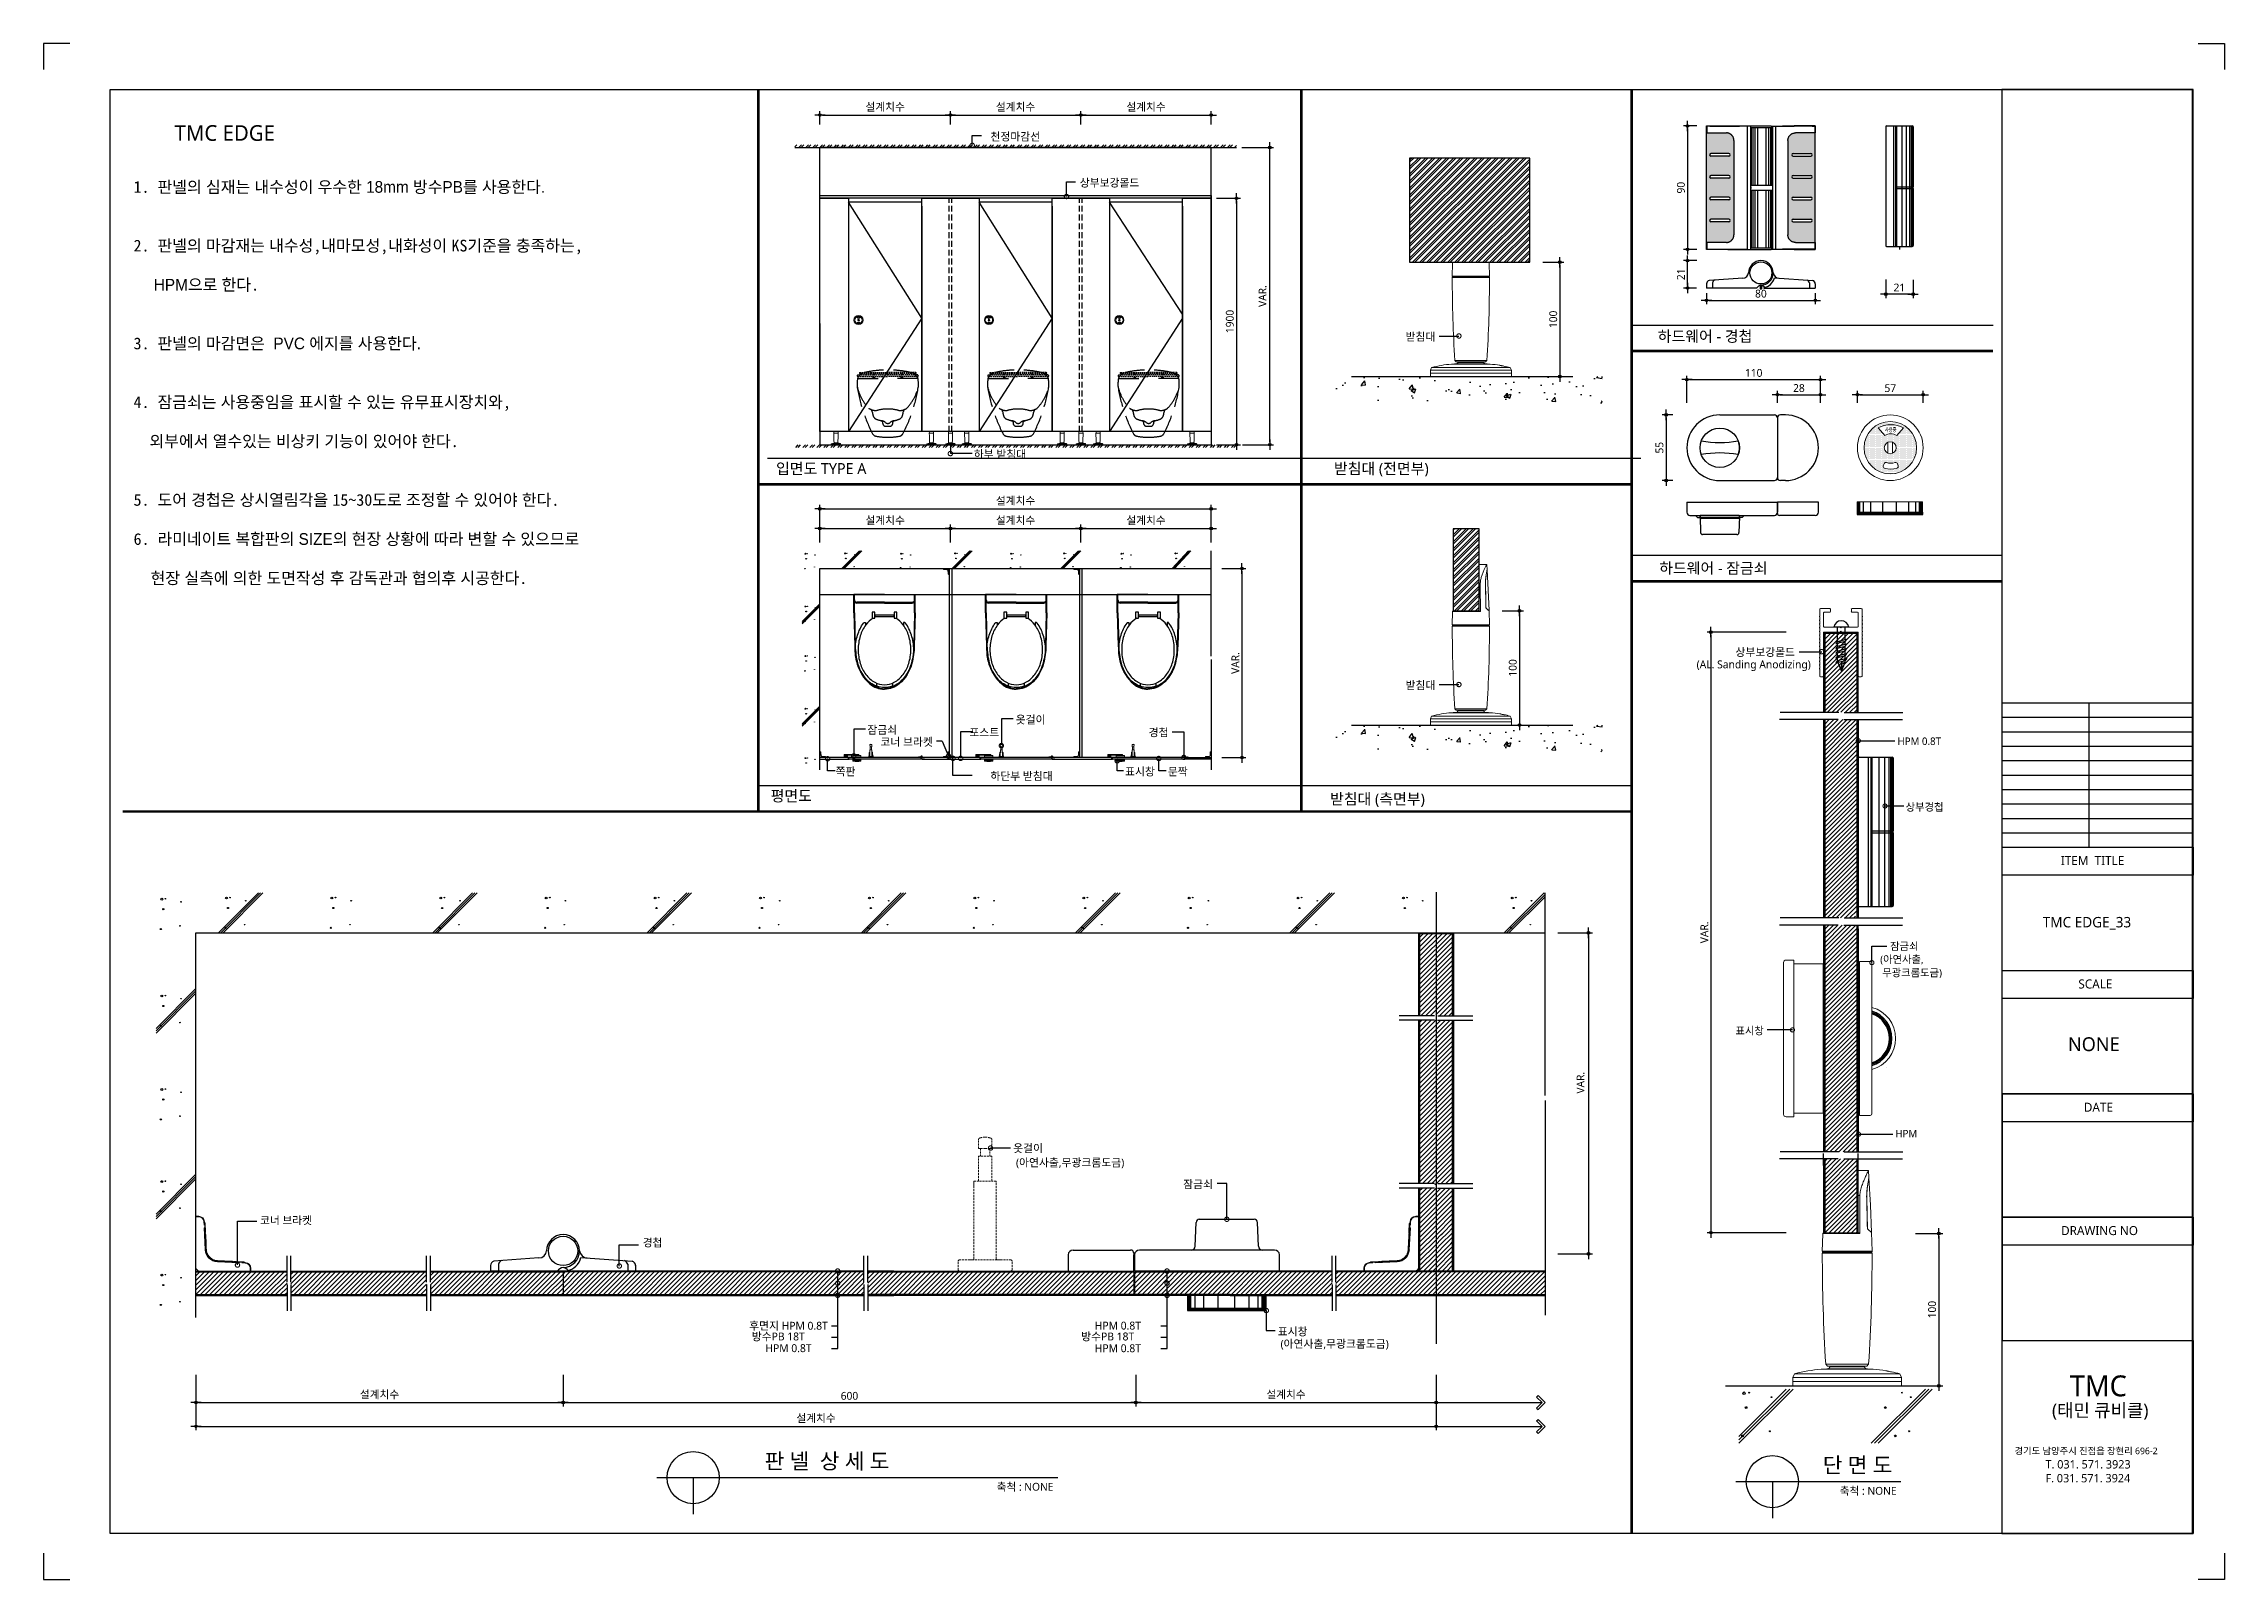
# Model space of a CAD drawing. Extents: x -256 to 8104, y -176 to 5714.
import ezdxf
from ezdxf.enums import TextEntityAlignment as Align

# ---------------------------------------------------------------- set-up
doc = ezdxf.new("R2010")
doc.units = 0
doc.header["$LTSCALE"] = 30
for name, pattern in [('CEN', [62, 60, -1, 0, -1]), ('HIDDEN', [0.375, 0.25, -0.125]), ('HIDDEN2', [4.7625, 3.175, -1.5875])]:
    doc.linetypes.add(name, pattern=pattern)
doc.layers.get('0').update_dxf_attribs({"linetype": 'CONTINUOUS'})
doc.layers.get('DEFPOINTS').update_dxf_attribs({"linetype": 'CONTINUOUS'})
for name, color, linetype in [('02---제품선', 4, 'CONTINUOUS'), ('0_toilet', 6, 'CONTINUOUS'), ('C', 2, 'CONTINUOUS'), ('curior-0Line', 252, 'CONTINUOUS'), ('DIM', 7, 'CONTINUOUS'), ('FIN', 5, 'CONTINUOUS'), ('HAT', 8, 'CONTINUOUS'), ('HID', 9, 'HIDDEN'), ('jac text', 7, 'CONTINUOUS'), ('TIT', 3, 'CONTINUOUS'), ('경첩', 4, 'CONTINUOUS'), ('기타', 1, 'CONTINUOUS'), ('문자', 3, 'CONTINUOUS'), ('부자재', 4, 'CONTINUOUS'), ('상부보강몰드', 4, 'HIDDEN2'), ('옷걸이', 4, 'CONTINUOUS'), ('잠금쇠(회전형)', 4, 'CONTINUOUS'), ('중심선', 1, 'CEN'), ('치수', 1, 'CONTINUOUS'), ('판넬', 2, 'CONTINUOUS'), ('해치', 8, 'CONTINUOUS')]:
    doc.layers.add(name, color=color, linetype=linetype)
doc.styles.add('HDW', font='gulim.ttc')
doc.styles.add('돋움', font='malgun.ttf')
doc.dimstyles.new('10', dxfattribs={"dimscale": 10, "dimtxt": 3, "dimasz": 1, "dimexe": 1.5, "dimexo": 2, "dimgap": 1, "dimtad": 1, "dimdec": 0, "dimlunit": 6, "dimtxsty": '돋움', "dimblk": 'DIMDOT', "dimcen": -1, "dimdle": 1.5, "dimclrt": 3, "dimazin": 3, "dimtfac": 1, "dimtdec": 0, "dimtix": 1, "dimtmove": 2, "dimatfit": 3, "dimldrblk": 'DIMDOT', "dimarcsym": 0})
pattern_1 = [(45, (117208.739, -1599.455), (-8.55643, 8.55643), [])]
pattern_2 = [(45, (116401.2, -1711.034), (-8.980256, 8.980256), [])]

# ---------------------------------------------------------------- blocks, each defined once
blk = doc.blocks.new('DIMDOT')
at = {"linetype": 'Continuous'}
blk.add_line((-2, 0), (2, 0), dxfattribs=at)
for radius in [0.5, 0.25]:
    blk.add_circle((0, 0), radius, dxfattribs=at)
blk = doc.blocks.new('*D881')
at = {"layer": 'DEFPOINTS', "color": 0}
for p in [(127946.5, 3876.5), (127446.5, 3820.2), (127946.5, 3820.2)]:
    blk.add_point(p, dxfattribs=at)
at = {"layer": 'DIM', "color": 0, "lineweight": -2, "ltscale": 10}
for p, q in [((127446.5, 3840.2), (127446.5, 3891.5)), ((127456.5, 3876.5), (127936.5, 3876.5)), ((127946.5, 3840.2), (127946.5, 3891.5))]:
    blk.add_line(p, q, dxfattribs=at)
at = {"layer": 'DIM', "color": 0, "lineweight": -2, "xscale": 10, "yscale": 10, "zscale": 10, "rotation": 180}
blk.add_blockref('DIMDOT', (127446.5, 3876.5), dxfattribs=at)
at = {"layer": 'DIM', "color": 0, "lineweight": -2, "xscale": 10, "yscale": 10, "zscale": 10}
blk.add_blockref('DIMDOT', (127946.5, 3876.5), dxfattribs=at)
at = {"layer": 'DIM', "color": 3, "insert": (127696.5, 3906.1), "char_height": 30, "attachment_point": 5, "style": '돋움'}
blk.add_mtext('설계치수', dxfattribs=at)
blk = doc.blocks.new('*D882')
at = {"layer": 'DEFPOINTS', "color": 0}
for p in [(128446.5, 3876.5), (127946.5, 3820.2), (128446.5, 3820.2)]:
    blk.add_point(p, dxfattribs=at)
at = {"layer": 'DIM', "color": 0, "lineweight": -2, "ltscale": 10}
for p, q in [((127946.5, 3840.2), (127946.5, 3891.5)), ((127956.5, 3876.5), (128436.5, 3876.5)), ((128446.5, 3840.2), (128446.5, 3891.5))]:
    blk.add_line(p, q, dxfattribs=at)
at = {"layer": 'DIM', "color": 0, "lineweight": -2, "xscale": 10, "yscale": 10, "zscale": 10, "rotation": 180}
blk.add_blockref('DIMDOT', (127946.5, 3876.5), dxfattribs=at)
at = {"layer": 'DIM', "color": 0, "lineweight": -2, "xscale": 10, "yscale": 10, "zscale": 10}
blk.add_blockref('DIMDOT', (128446.5, 3876.5), dxfattribs=at)
at = {"layer": 'DIM', "color": 3, "insert": (128196.5, 3906.1), "char_height": 30, "attachment_point": 5, "style": '돋움'}
blk.add_mtext('설계치수', dxfattribs=at)
blk = doc.blocks.new('*D883')
at = {"layer": 'DEFPOINTS', "color": 0}
for p in [(128946.5, 3876.5), (128446.5, 3820.2), (128946.5, 3820.2)]:
    blk.add_point(p, dxfattribs=at)
at = {"layer": 'DIM', "color": 0, "lineweight": -2, "ltscale": 10}
for p, q in [((128446.5, 3840.2), (128446.5, 3891.5)), ((128456.5, 3876.5), (128936.5, 3876.5)), ((128946.5, 3840.2), (128946.5, 3891.5))]:
    blk.add_line(p, q, dxfattribs=at)
at = {"layer": 'DIM', "color": 0, "lineweight": -2, "xscale": 10, "yscale": 10, "zscale": 10, "rotation": 180}
blk.add_blockref('DIMDOT', (128446.5, 3876.5), dxfattribs=at)
at = {"layer": 'DIM', "color": 0, "lineweight": -2, "xscale": 10, "yscale": 10, "zscale": 10}
blk.add_blockref('DIMDOT', (128946.5, 3876.5), dxfattribs=at)
at = {"layer": 'DIM', "color": 3, "insert": (128696.5, 3906.1), "char_height": 30, "attachment_point": 5, "style": '돋움'}
blk.add_mtext('설계치수', dxfattribs=at)
blk = doc.blocks.new('*D884')
at = {"layer": 'DEFPOINTS', "color": 0}
for p in [(128946.5, 3557.3), (128946.5, 2612.3), (129043.4, 2612.3)]:
    blk.add_point(p, dxfattribs=at)
at = {"layer": 'DIM', "color": 0, "lineweight": -2, "ltscale": 10}
for p, q in [((128966.5, 3557.3), (129058.4, 3557.3)), ((129043.4, 3547.3), (129043.4, 2622.3)), ((128966.5, 2612.3), (129058.4, 2612.3))]:
    blk.add_line(p, q, dxfattribs=at)
at = {"layer": 'DIM', "color": 0, "lineweight": -2, "xscale": 10, "yscale": 10, "zscale": 10}
for p, rotation in [((129043.4, 3557.3), 90), ((129043.4, 2612.3), 270)]:
    blk.add_blockref('DIMDOT', p, dxfattribs=dict(at, rotation=rotation))
at = {"layer": 'DIM', "color": 3, "insert": (129017.8, 3084.8), "char_height": 30, "attachment_point": 5, "rotation": 90, "style": '돋움'}
blk.add_mtext('1900', dxfattribs=at)
blk = doc.blocks.new('*D885')
at = {"layer": 'DEFPOINTS', "color": 0}
for p in [(128967.5, 2137.4), (128967.5, 1412.4), (129064.4, 1412.4)]:
    blk.add_point(p, dxfattribs=at)
at = {"layer": 'DIM', "color": 0, "lineweight": -2, "ltscale": 10}
for p, q in [((128987.5, 2137.4), (129079.4, 2137.4)), ((129064.4, 2127.4), (129064.4, 1422.4)), ((128987.5, 1412.4), (129079.4, 1412.4))]:
    blk.add_line(p, q, dxfattribs=at)
at = {"layer": 'DIM', "color": 0, "lineweight": -2, "xscale": 10, "yscale": 10, "zscale": 10}
for p, rotation in [((129064.4, 2137.4), 90), ((129064.4, 1412.4), 270)]:
    blk.add_blockref('DIMDOT', p, dxfattribs=dict(at, rotation=rotation))
at = {"layer": 'DIM', "color": 3, "insert": (129039.2, 1774.9), "char_height": 30, "attachment_point": 5, "rotation": 90, "style": '돋움'}
blk.add_mtext('VAR.', dxfattribs=at)
blk = doc.blocks.new('_DOTSMALL')
at = {"color": 0, "linetype": 'ByBlock', "const_width": 0.5}
blk.add_lwpolyline([(-0.0625, 0, 1), (0.0625, 0, 1)], format="xyb", close=True, dxfattribs=at)
blk = doc.blocks.new('A$C63EC304E')
at = {"layer": '치수', "color": 1, "xscale": 2.5, "yscale": 2.5, "zscale": 2.5, "rotation": 234.3098741996962}
blk.add_blockref('_DOTSMALL', (0.31, 0.31), dxfattribs=at)
blk = doc.blocks.new('A$C2BC9653E')
at = {"layer": '치수', "xscale": 0.3333333333333333, "yscale": 0.3333333333333333, "zscale": 0.3333333333333333}
blk.add_blockref('A$C63EC304E', (0, 0), dxfattribs=at)
blk = doc.blocks.new('A$C7FC71301')
at = {"layer": '치수', "rotation": 180}
blk.add_blockref('A$C2BC9653E', (0.21, 0.21), dxfattribs=at)
blk = doc.blocks.new('A$C4A20372B')
at = {"layer": '치수'}
blk.add_blockref('A$C7FC71301', (0, 0), dxfattribs=at)
blk = doc.blocks.new('A$C566469F5')
at = {"layer": '치수'}
blk.add_blockref('A$C4A20372B', (0, 0), dxfattribs=at)
blk = doc.blocks.new('A$C7E317CD4')
at = {"layer": '해치', "xscale": 2, "yscale": 2, "zscale": 2}
blk.add_blockref('A$C566469F5', (0, 0), dxfattribs=at)
blk = doc.blocks.new('A$C601D7F27')
at = {"layer": '치수'}
blk.add_blockref('A$C7E317CD4', (0, 0), dxfattribs=at)
blk = doc.blocks.new('A$C38802C08')
at = {"layer": '치수'}
blk.add_blockref('A$C601D7F27', (0, 0), dxfattribs=at)
blk = doc.blocks.new('*D886')
at = {"layer": 'DEFPOINTS', "color": 0}
for p in [(128946.5, 2290.9), (128446.5, 2217.8), (128946.5, 2217.8)]:
    blk.add_point(p, dxfattribs=at)
at = {"layer": 'DIM', "color": 0, "lineweight": -2, "ltscale": 10}
for p, q in [((128446.5, 2237.8), (128446.5, 2305.9)), ((128456.5, 2290.9), (128936.5, 2290.9)), ((128946.5, 2237.8), (128946.5, 2305.9))]:
    blk.add_line(p, q, dxfattribs=at)
at = {"layer": 'DIM', "color": 0, "lineweight": -2, "xscale": 10, "yscale": 10, "zscale": 10, "rotation": 180}
blk.add_blockref('DIMDOT', (128446.5, 2290.9), dxfattribs=at)
at = {"layer": 'DIM', "color": 0, "lineweight": -2, "xscale": 10, "yscale": 10, "zscale": 10}
blk.add_blockref('DIMDOT', (128946.5, 2290.9), dxfattribs=at)
at = {"layer": 'DIM', "color": 3, "insert": (128696.5, 2320.6), "char_height": 30, "attachment_point": 5, "style": '돋움'}
blk.add_mtext('설계치수', dxfattribs=at)
blk = doc.blocks.new('*D887')
at = {"layer": 'DEFPOINTS', "color": 0}
for p in [(128946.5, 2366.3), (127446.5, 2217.8), (128946.5, 2217.8)]:
    blk.add_point(p, dxfattribs=at)
at = {"layer": 'DIM', "color": 0, "lineweight": -2, "ltscale": 10}
for p, q in [((127446.5, 2237.8), (127446.5, 2381.3)), ((127456.5, 2366.3), (128936.5, 2366.3)), ((128946.5, 2237.8), (128946.5, 2381.3))]:
    blk.add_line(p, q, dxfattribs=at)
at = {"layer": 'DIM', "color": 0, "lineweight": -2, "xscale": 10, "yscale": 10, "zscale": 10, "rotation": 180}
blk.add_blockref('DIMDOT', (127446.5, 2366.3), dxfattribs=at)
at = {"layer": 'DIM', "color": 0, "lineweight": -2, "xscale": 10, "yscale": 10, "zscale": 10}
blk.add_blockref('DIMDOT', (128946.5, 2366.3), dxfattribs=at)
at = {"layer": 'DIM', "color": 3, "insert": (128196.5, 2395.9), "char_height": 30, "attachment_point": 5, "style": '돋움'}
blk.add_mtext('설계치수', dxfattribs=at)
blk = doc.blocks.new('*D888')
at = {"layer": 'DEFPOINTS', "color": 0}
for p in [(128446.5, 2290.9), (127946.5, 2217.8), (128446.5, 2217.8)]:
    blk.add_point(p, dxfattribs=at)
at = {"layer": 'DIM', "color": 0, "lineweight": -2, "ltscale": 10}
for p, q in [((127946.5, 2237.8), (127946.5, 2305.9)), ((127956.5, 2290.9), (128436.5, 2290.9)), ((128446.5, 2237.8), (128446.5, 2305.9))]:
    blk.add_line(p, q, dxfattribs=at)
at = {"layer": 'DIM', "color": 0, "lineweight": -2, "xscale": 10, "yscale": 10, "zscale": 10, "rotation": 180}
blk.add_blockref('DIMDOT', (127946.5, 2290.9), dxfattribs=at)
at = {"layer": 'DIM', "color": 0, "lineweight": -2, "xscale": 10, "yscale": 10, "zscale": 10}
blk.add_blockref('DIMDOT', (128446.5, 2290.9), dxfattribs=at)
at = {"layer": 'DIM', "color": 3, "insert": (128196.5, 2320.6), "char_height": 30, "attachment_point": 5, "style": '돋움'}
blk.add_mtext('설계치수', dxfattribs=at)
blk = doc.blocks.new('*D889')
at = {"layer": 'DEFPOINTS', "color": 0}
for p in [(127946.5, 2290.9), (127446.5, 2217.8), (127946.5, 2217.8)]:
    blk.add_point(p, dxfattribs=at)
at = {"layer": 'DIM', "color": 0, "lineweight": -2, "ltscale": 10}
for p, q in [((127446.5, 2237.8), (127446.5, 2305.9)), ((127456.5, 2290.9), (127936.5, 2290.9)), ((127946.5, 2237.8), (127946.5, 2305.9))]:
    blk.add_line(p, q, dxfattribs=at)
at = {"layer": 'DIM', "color": 0, "lineweight": -2, "xscale": 10, "yscale": 10, "zscale": 10, "rotation": 180}
blk.add_blockref('DIMDOT', (127446.5, 2290.9), dxfattribs=at)
at = {"layer": 'DIM', "color": 0, "lineweight": -2, "xscale": 10, "yscale": 10, "zscale": 10}
blk.add_blockref('DIMDOT', (127946.5, 2290.9), dxfattribs=at)
at = {"layer": 'DIM', "color": 3, "insert": (127696.5, 2320.6), "char_height": 30, "attachment_point": 5, "style": '돋움'}
blk.add_mtext('설계치수', dxfattribs=at)
blk = doc.blocks.new('*D890')
at = {"layer": 'DEFPOINTS', "color": 0}
for p in [(131282, 2861.8), (130770, 2753.2), (131282, 2753.2)]:
    blk.add_point(p, dxfattribs=at)
at = {"layer": 'DIM', "color": 0, "lineweight": -2, "ltscale": 10}
for p, q in [((130770, 2773.2), (130770, 2876.8)), ((130780, 2861.8), (131272, 2861.8)), ((131282, 2773.2), (131282, 2876.8))]:
    blk.add_line(p, q, dxfattribs=at)
at = {"layer": 'DIM', "color": 0, "lineweight": -2, "xscale": 10, "yscale": 10, "zscale": 10, "rotation": 180}
blk.add_blockref('DIMDOT', (130770, 2861.8), dxfattribs=at)
at = {"layer": 'DIM', "color": 0, "lineweight": -2, "xscale": 10, "yscale": 10, "zscale": 10}
blk.add_blockref('DIMDOT', (131282, 2861.8), dxfattribs=at)
at = {"layer": 'DIM', "color": 3, "insert": (131026, 2887.4), "char_height": 30, "attachment_point": 5, "style": '돋움'}
blk.add_mtext('110', dxfattribs=at)
blk = doc.blocks.new('*D891')
at = {"layer": 'DEFPOINTS', "color": 0}
for p in [(131282, 2803.9), (131117, 2753.2), (131282, 2753.2)]:
    blk.add_point(p, dxfattribs=at)
at = {"layer": 'DIM', "color": 0, "lineweight": -2, "ltscale": 10}
for p, q in [((131117, 2773.2), (131117, 2818.9)), ((131127, 2803.9), (131272, 2803.9)), ((131282, 2773.2), (131282, 2818.9))]:
    blk.add_line(p, q, dxfattribs=at)
at = {"layer": 'DIM', "color": 0, "lineweight": -2, "xscale": 10, "yscale": 10, "zscale": 10, "rotation": 180}
blk.add_blockref('DIMDOT', (131117, 2803.9), dxfattribs=at)
at = {"layer": 'DIM', "color": 0, "lineweight": -2, "xscale": 10, "yscale": 10, "zscale": 10}
blk.add_blockref('DIMDOT', (131282, 2803.9), dxfattribs=at)
at = {"layer": 'DIM', "color": 3, "insert": (131199.5, 2829.4), "char_height": 30, "attachment_point": 5, "style": '돋움'}
blk.add_mtext('28', dxfattribs=at)
blk = doc.blocks.new('*D892')
at = {"layer": 'DEFPOINTS', "color": 0}
for p in [(131675.7, 2803.9), (131423.7, 2753.2), (131675.7, 2753.2)]:
    blk.add_point(p, dxfattribs=at)
at = {"layer": 'DIM', "color": 0, "lineweight": -2, "ltscale": 10}
for p, q in [((131423.7, 2773.2), (131423.7, 2818.9)), ((131433.7, 2803.9), (131665.7, 2803.9)), ((131675.7, 2773.2), (131675.7, 2818.9))]:
    blk.add_line(p, q, dxfattribs=at)
at = {"layer": 'DIM', "color": 0, "lineweight": -2, "xscale": 10, "yscale": 10, "zscale": 10, "rotation": 180}
blk.add_blockref('DIMDOT', (131423.7, 2803.9), dxfattribs=at)
at = {"layer": 'DIM', "color": 0, "lineweight": -2, "xscale": 10, "yscale": 10, "zscale": 10}
blk.add_blockref('DIMDOT', (131675.7, 2803.9), dxfattribs=at)
at = {"layer": 'DIM', "color": 3, "insert": (131549.7, 2829.1), "char_height": 30, "attachment_point": 5, "style": '돋움'}
blk.add_mtext('57', dxfattribs=at)
blk = doc.blocks.new('*D893')
at = {"layer": 'DEFPOINTS', "color": 0}
for p in [(130827.6, 3834.6), (130772.6, 3361.5), (130827.6, 3361.5)]:
    blk.add_point(p, dxfattribs=at)
at = {"layer": 'DIM', "color": 0, "lineweight": -2, "ltscale": 10}
for p, q in [((130807.6, 3834.6), (130757.6, 3834.6)), ((130772.6, 3824.6), (130772.6, 3371.5)), ((130807.6, 3361.5), (130757.6, 3361.5))]:
    blk.add_line(p, q, dxfattribs=at)
at = {"layer": 'DIM', "color": 0, "lineweight": -2, "xscale": 10, "yscale": 10, "zscale": 10}
for p, rotation in [((130772.6, 3834.6), 90), ((130772.6, 3361.5), 270)]:
    blk.add_blockref('DIMDOT', p, dxfattribs=dict(at, rotation=rotation))
at = {"layer": 'DIM', "color": 3, "insert": (130747.1, 3598), "char_height": 30, "attachment_point": 5, "rotation": 90, "style": '돋움'}
blk.add_mtext('90', dxfattribs=at)
blk = doc.blocks.new('*D894')
at = {"layer": 'DEFPOINTS', "color": 0}
for p in [(130845.2, 3213.2), (131262.3, 3213.2), (131262.3, 3165.9)]:
    blk.add_point(p, dxfattribs=at)
at = {"layer": 'DIM', "color": 0, "lineweight": -2, "ltscale": 10}
for p, q in [((130845.2, 3193.2), (130845.2, 3150.9)), ((131262.3, 3193.2), (131262.3, 3150.9)), ((130855.2, 3165.9), (131252.3, 3165.9))]:
    blk.add_line(p, q, dxfattribs=at)
at = {"layer": 'DIM', "color": 0, "lineweight": -2, "xscale": 10, "yscale": 10, "zscale": 10, "rotation": 180}
blk.add_blockref('DIMDOT', (130845.2, 3165.9), dxfattribs=at)
at = {"layer": 'DIM', "color": 0, "lineweight": -2, "xscale": 10, "yscale": 10, "zscale": 10}
blk.add_blockref('DIMDOT', (131262.3, 3165.9), dxfattribs=at)
at = {"layer": 'DIM', "color": 3, "insert": (131053.7, 3191.4), "char_height": 30, "attachment_point": 5, "style": '돋움'}
blk.add_mtext('80', dxfattribs=at)
blk = doc.blocks.new('*D895')
at = {"layer": 'DEFPOINTS', "color": 0}
for p in [(130772.6, 3318.2), (130827.6, 3318.2), (130826.9, 3213.2)]:
    blk.add_point(p, dxfattribs=at)
at = {"layer": 'DIM', "color": 0, "lineweight": -2, "ltscale": 10}
for p, q in [((130807.6, 3318.2), (130757.6, 3318.2)), ((130772.6, 3223.2), (130772.6, 3308.2)), ((130806.9, 3213.2), (130757.6, 3213.2))]:
    blk.add_line(p, q, dxfattribs=at)
at = {"layer": 'DIM', "color": 0, "lineweight": -2, "xscale": 10, "yscale": 10, "zscale": 10}
for p, rotation in [((130772.6, 3318.2), 90), ((130772.6, 3213.2), 270)]:
    blk.add_blockref('DIMDOT', p, dxfattribs=dict(at, rotation=rotation))
at = {"layer": 'DIM', "color": 3, "insert": (130747.3, 3265.7), "char_height": 30, "attachment_point": 5, "rotation": 90, "style": '돋움'}
blk.add_mtext('21', dxfattribs=at)
blk = doc.blocks.new('*D896')
at = {"layer": 'DEFPOINTS', "color": 0}
for p in [(131532.1, 3265.4), (131637.1, 3264.7), (131532.1, 3189.7)]:
    blk.add_point(p, dxfattribs=at)
at = {"layer": 'DIM', "color": 0, "lineweight": -2, "ltscale": 10}
for p, q in [((131532.1, 3245.4), (131532.1, 3174.7)), ((131627.1, 3189.7), (131542.1, 3189.7)), ((131637.1, 3244.7), (131637.1, 3174.7))]:
    blk.add_line(p, q, dxfattribs=at)
at = {"layer": 'DIM', "color": 0, "lineweight": -2, "xscale": 10, "yscale": 10, "zscale": 10, "rotation": 180}
blk.add_blockref('DIMDOT', (131532.1, 3189.7), dxfattribs=at)
at = {"layer": 'DIM', "color": 0, "lineweight": -2, "xscale": 10, "yscale": 10, "zscale": 10}
blk.add_blockref('DIMDOT', (131637.1, 3189.7), dxfattribs=at)
at = {"layer": 'DIM', "color": 3, "insert": (131584.6, 3215.1), "char_height": 30, "attachment_point": 5, "style": '돋움'}
blk.add_mtext('21', dxfattribs=at)
blk = doc.blocks.new('A$C10E41893')
at = {"layer": '부자재'}
for p, q in [((6, 0), (6, 196)), ((123, 196), (6, 196)), ((123, 192), (6, 192)), ((55, 0), (55, 177)), ((61, 0), (61, 177)), ((6, 0), (6, -196)), ((55, 0), (55, -177)), ((61, 0), (61, -177)), ((123, -192), (6, -192)), ((123, -196), (6, -196))]:
    blk.add_line(p, q, dxfattribs=at)
for points in [[(123, 196, -0.012538), (123, 196), (335, 190, -0.055395), (445, 175, -0.154276), (577, 93, -0.179504), (612, 0, -0.179504)], [(123, 192, -0.012538), (123, 192), (335, 187, -0.055395), (444, 172, -0.154276), (574, 91, -0.179504), (608, 0, -0.179504)], [(157, -72, 0.089162), (200, -119, 0.085733), (270, -155, 0.075373), (359, -168, 0.075373), (447, -155, 0.085733), (517, -119, 0.106084), (567, -62, 0.126931), (583, 0, 0.126931), (567, 62, 0.106084), (517, 119, 0.085733), (447, 155, 0.075373), (359, 168, 0.075373), (270, 155, 0.085733), (200, 119, 0.089162), (157, 72)], [(572, 51), (589, 51), (589, 60, 0.021185), (583, 71, 0.106084), (528, 134, 0.085733), (453, 172, 0.075373), (359, 187, 0.075373), (265, 172, 0.085733), (189, 134, 0.007337), (184, 130), (184, 122), (205, 122)], [(123, -196, 0.012538), (123, -196), (335, -190, 0.055395), (445, -175, 0.154276), (577, -93, 0.179504), (612, 0, 0.179504)], [(123, -192, 0.012538), (123, -192), (335, -187, 0.055395), (444, -172, 0.154276), (574, -91, 0.179504), (608, 0, 0.179504)], [(589, -51, 0.090214), (598, 0, 0.090214), (589, 51, 0.106084)], [(572, -51), (589, -51), (589, -60, -0.021185), (583, -71, -0.106084), (528, -134, -0.085733), (453, -172, -0.075373), (359, -187, -0.075373), (265, -172, -0.085733), (189, -134, -0.007337), (184, -130), (184, -122), (205, -122)]]:
    blk.add_lwpolyline(points, format="xyb", dxfattribs=at)
blk.add_lwpolyline([(138, -61), (119, -61), (119, -79), (157, -79), (157, -61), (138, -61), (147, -61), (147, 61), (138, 61), (157, 61), (157, 79), (119, 79), (119, 61), (138, 61), (138, -61), (119, -61)], dxfattribs=at)
for centre, start, end in [((40, 177), 0, 90), ((46, 177), 0, 90), ((40, -177), 270, 0), ((46, -177), 270, 0)]:
    blk.add_arc(centre, 15, start, end, dxfattribs=at)
blk = doc.blocks.new('A$C460A2A32')
at = {"color": 0}
for p, q in [((3, 20), (0, 16)), ((3, 20), (9, 20)), ((4, 10), (162, 10)), ((9, 20), (162, 20)), ((13, 32), (11, 30)), ((13, 32), (162, 32)), ((13, 27), (162, 27)), ((312, 32), (162, 32)), ((312, 27), (162, 27)), ((316, 20), (162, 20)), ((321, 10), (162, 10)), ((312, 32), (313, 30)), ((322, 20), (316, 20)), ((322, 20), (324, 16))]:
    blk.add_line(p, q, dxfattribs=at)
for centre, radius, start, end in [((4, 14), 4, 150.0107, 270), ((13, 29), 2, 135, 270), ((109, 28), 26, 182.6717, 198.4118), ((109, 10), 26, 180, 202.6199), ((107, 28), 23, 183.0205, 200.9186), ((107, 10), 23, 180, 205.7715), ((69, 10), 23, 334.2285, 0), ((69, 28), 23, 339.0814, 356.9795), ((67, 10), 26, 337.3801, 0), ((67, 28), 26, 341.5882, 357.3283), ((257, 10), 26, 180, 202.6199), ((257, 28), 26, 182.6717, 198.4118), ((256, 28), 23, 183.0205, 200.9186), ((256, 10), 23, 180, 205.7715), ((217, 10), 23, 334.2285, 0), ((217, 28), 23, 339.0814, 356.9795), ((216, 28), 26, 341.5882, 357.3283), ((216, 10), 26, 337.3801, 0), ((312, 29), 2, 270, 45), ((321, 14), 4, 270, 29.9893)]:
    blk.add_arc(centre, radius, start, end, dxfattribs=at)
blk = doc.blocks.new('*D897')
at = {"layer": 'DEFPOINTS', "color": 0}
for p in [(130735.7, 2726.7), (130690, 2474.7), (130735.7, 2474.7)]:
    blk.add_point(p, dxfattribs=at)
at = {"layer": 'DIM', "color": 0, "lineweight": -2, "ltscale": 10}
for p, q in [((130715.7, 2726.7), (130675, 2726.7)), ((130690, 2716.7), (130690, 2484.7)), ((130715.7, 2474.7), (130675, 2474.7))]:
    blk.add_line(p, q, dxfattribs=at)
at = {"layer": 'DIM', "color": 0, "lineweight": -2, "xscale": 10, "yscale": 10, "zscale": 10}
for p, rotation in [((130690, 2726.7), 90), ((130690, 2474.7), 270)]:
    blk.add_blockref('DIMDOT', p, dxfattribs=dict(at, rotation=rotation))
at = {"layer": 'DIM', "color": 3, "insert": (130664.7, 2600.7), "char_height": 30, "attachment_point": 5, "rotation": 90, "style": '돋움'}
blk.add_mtext('55', dxfattribs=at)
blk = doc.blocks.new('*D898')
at = {"layer": 'DEFPOINTS', "color": 0}
for p in [(131171, 1893.6), (130862.2, -409.7), (131171, -409.7)]:
    blk.add_point(p, dxfattribs=at)
at = {"layer": 'DIM', "color": 0, "lineweight": -2, "ltscale": 10}
for p, q in [((131151, 1893.6), (130847.2, 1893.6)), ((130862.2, 1883.6), (130862.2, -399.7)), ((131151, -409.7), (130847.2, -409.7))]:
    blk.add_line(p, q, dxfattribs=at)
at = {"layer": 'DIM', "color": 0, "lineweight": -2, "xscale": 10, "yscale": 10, "zscale": 10}
for p, rotation in [((130862.2, 1893.6), 90), ((130862.2, -409.7), 270)]:
    blk.add_blockref('DIMDOT', p, dxfattribs=dict(at, rotation=rotation))
at = {"layer": 'DIM', "color": 3, "insert": (130837, 742), "char_height": 30, "attachment_point": 5, "rotation": 90, "style": '돋움'}
blk.add_mtext('VAR.', dxfattribs=at)
blk = doc.blocks.new('A$C13EB2441')
for p, q in [((0.84, 7.37), (0.84, 14.11)), ((0.84, 6.74), (0.84, 0))]:
    blk.add_line(p, q)
blk = doc.blocks.new('*D899')
at = {"layer": 'DEFPOINTS', "color": 0}
for p in [(131626.7, -412.6), (131635.8, -996.9), (131735.6, -996.9)]:
    blk.add_point(p, dxfattribs=at)
at = {"layer": 'DIM', "color": 0, "lineweight": -2, "ltscale": 10}
for p, q in [((131646.7, -412.6), (131750.6, -412.6)), ((131735.6, -422.6), (131735.6, -986.9)), ((131655.8, -996.9), (131750.6, -996.9))]:
    blk.add_line(p, q, dxfattribs=at)
at = {"layer": 'DIM', "color": 0, "lineweight": -2, "xscale": 10, "yscale": 10, "zscale": 10}
for p, rotation in [((131735.6, -412.6), 90), ((131735.6, -996.9), 270)]:
    blk.add_blockref('DIMDOT', p, dxfattribs=dict(at, rotation=rotation))
at = {"layer": 'DIM', "color": 3, "insert": (131710, -704.8), "char_height": 30, "attachment_point": 5, "rotation": 90, "style": '돋움'}
blk.add_mtext('100', dxfattribs=at)
blk = doc.blocks.new('*D900')
at = {"layer": 'DEFPOINTS', "color": 0}
for p in [(130042.1, 1975.3), (129985.3, 1537.1), (130128.2, 1537.1)]:
    blk.add_point(p, dxfattribs=at)
at = {"layer": 'DIM', "color": 0, "lineweight": -2, "ltscale": 10}
for p, q in [((130062.1, 1975.3), (130143.2, 1975.3)), ((130128.2, 1965.3), (130128.2, 1547.1)), ((130005.3, 1537.1), (130143.2, 1537.1))]:
    blk.add_line(p, q, dxfattribs=at)
at = {"layer": 'DIM', "color": 0, "lineweight": -2, "xscale": 10, "yscale": 10, "zscale": 10}
for p, rotation in [((130128.2, 1975.3), 90), ((130128.2, 1537.1), 270)]:
    blk.add_blockref('DIMDOT', p, dxfattribs=dict(at, rotation=rotation))
at = {"layer": 'DIM', "color": 3, "insert": (130102.6, 1756.2), "char_height": 30, "attachment_point": 5, "rotation": 90, "style": '돋움'}
blk.add_mtext('100', dxfattribs=at)
blk = doc.blocks.new('*D901')
at = {"layer": 'DEFPOINTS', "color": 0}
for p in [(129043.4, 3752.1), (129170.8, 3752.1), (129045.9, 2612.3)]:
    blk.add_point(p, dxfattribs=at)
at = {"layer": 'DIM', "color": 0, "lineweight": -2, "ltscale": 10}
for p, q in [((129063.4, 3752.1), (129185.8, 3752.1)), ((129170.8, 2622.3), (129170.8, 3742.1)), ((129065.9, 2612.3), (129185.8, 2612.3))]:
    blk.add_line(p, q, dxfattribs=at)
at = {"layer": 'DIM', "color": 0, "lineweight": -2, "xscale": 10, "yscale": 10, "zscale": 10}
for p, rotation in [((129170.8, 3752.1), 90), ((129170.8, 2612.3), 270)]:
    blk.add_blockref('DIMDOT', p, dxfattribs=dict(at, rotation=rotation))
at = {"layer": 'DIM', "color": 3, "insert": (129143.5, 3182.2), "char_height": 30, "attachment_point": 5, "rotation": 90, "style": '돋움'}
blk.add_mtext('VAR.', dxfattribs=at)
blk = doc.blocks.new('*D902')
at = {"layer": 'DEFPOINTS', "color": 0}
for p in [(130197.2, 3312), (130140.4, 2873.8), (130283.3, 2873.8)]:
    blk.add_point(p, dxfattribs=at)
at = {"layer": 'DIM', "color": 0, "lineweight": -2, "ltscale": 10}
for p, q in [((130217.2, 3312), (130298.3, 3312)), ((130283.3, 3302), (130283.3, 2883.8)), ((130160.4, 2873.8), (130298.3, 2873.8))]:
    blk.add_line(p, q, dxfattribs=at)
at = {"layer": 'DIM', "color": 0, "lineweight": -2, "xscale": 10, "yscale": 10, "zscale": 10}
for p, rotation in [((130283.3, 3312), 90), ((130283.3, 2873.8), 270)]:
    blk.add_blockref('DIMDOT', p, dxfattribs=dict(at, rotation=rotation))
at = {"layer": 'DIM', "color": 3, "insert": (130257.7, 3092.9), "char_height": 30, "attachment_point": 5, "rotation": 90, "style": '돋움'}
blk.add_mtext('100', dxfattribs=at)
blk = doc.blocks.new('*D903')
at = {"layer": 'DEFPOINTS', "color": 0}
for p in [(125054.6, -935.5), (126461.7, -935.5), (126461.7, -1061.2)]:
    blk.add_point(p, dxfattribs=at)
at = {"layer": 'DIM', "color": 0, "lineweight": -2, "ltscale": 10}
for p, q in [((125054.6, -955.5), (125054.6, -1076.2)), ((126461.7, -955.5), (126461.7, -1076.2)), ((125064.6, -1061.2), (126451.7, -1061.2))]:
    blk.add_line(p, q, dxfattribs=at)
at = {"layer": 'DIM', "color": 0, "lineweight": -2, "xscale": 10, "yscale": 10, "zscale": 10, "rotation": 180}
blk.add_blockref('DIMDOT', (125054.6, -1061.2), dxfattribs=at)
at = {"layer": 'DIM', "color": 0, "lineweight": -2, "xscale": 10, "yscale": 10, "zscale": 10}
blk.add_blockref('DIMDOT', (126461.7, -1061.2), dxfattribs=at)
at = {"layer": 'DIM', "color": 3, "insert": (125758.2, -1031.6), "char_height": 30, "attachment_point": 5, "style": '돋움'}
blk.add_mtext('설계치수', dxfattribs=at)
blk = doc.blocks.new('*D904')
at = {"layer": 'DEFPOINTS', "color": 0}
for p in [(125054.6, -935.5), (129808.5, -935.5), (129808.5, -1152.7)]:
    blk.add_point(p, dxfattribs=at)
at = {"layer": 'DIM', "color": 0, "lineweight": -2, "ltscale": 10}
for p, q in [((125054.6, -955.5), (125054.6, -1167.7)), ((129808.5, -955.5), (129808.5, -1167.7)), ((125064.6, -1152.7), (129798.5, -1152.7))]:
    blk.add_line(p, q, dxfattribs=at)
at = {"layer": 'DIM', "color": 0, "lineweight": -2, "xscale": 10, "yscale": 10, "zscale": 10, "rotation": 180}
blk.add_blockref('DIMDOT', (125054.6, -1152.7), dxfattribs=at)
at = {"layer": 'DIM', "color": 0, "lineweight": -2, "xscale": 10, "yscale": 10, "zscale": 10}
blk.add_blockref('DIMDOT', (129808.5, -1152.7), dxfattribs=at)
at = {"layer": 'DIM', "color": 3, "insert": (127431.6, -1123), "char_height": 30, "attachment_point": 5, "style": '돋움'}
blk.add_mtext('설계치수', dxfattribs=at)
blk = doc.blocks.new('*D905')
at = {"layer": 'DEFPOINTS', "color": 0}
for p in [(128657.7, -935.5), (129808.5, -935.5), (129808.5, -1061.2)]:
    blk.add_point(p, dxfattribs=at)
at = {"layer": 'DIM', "color": 0, "lineweight": -2, "ltscale": 10}
for p, q in [((128657.7, -955.5), (128657.7, -1076.2)), ((129808.5, -955.5), (129808.5, -1076.2)), ((128667.7, -1061.2), (129798.5, -1061.2))]:
    blk.add_line(p, q, dxfattribs=at)
at = {"layer": 'DIM', "color": 0, "lineweight": -2, "xscale": 10, "yscale": 10, "zscale": 10, "rotation": 180}
blk.add_blockref('DIMDOT', (128657.7, -1061.2), dxfattribs=at)
at = {"layer": 'DIM', "color": 0, "lineweight": -2, "xscale": 10, "yscale": 10, "zscale": 10}
blk.add_blockref('DIMDOT', (129808.5, -1061.2), dxfattribs=at)
at = {"layer": 'DIM', "color": 3, "insert": (129233.1, -1031.6), "char_height": 30, "attachment_point": 5, "style": '돋움'}
blk.add_mtext('설계치수', dxfattribs=at)
blk = doc.blocks.new('*D906')
at = {"layer": 'DEFPOINTS', "color": 0}
for p in [(126461.7, -935.5), (128657.7, -935.5), (128657.7, -1061.2)]:
    blk.add_point(p, dxfattribs=at)
at = {"layer": 'DIM', "color": 0, "lineweight": -2, "ltscale": 10}
for p, q in [((126461.7, -955.5), (126461.7, -1076.2)), ((128657.7, -955.5), (128657.7, -1076.2)), ((126471.7, -1061.2), (128647.7, -1061.2))]:
    blk.add_line(p, q, dxfattribs=at)
at = {"layer": 'DIM', "color": 0, "lineweight": -2, "xscale": 10, "yscale": 10, "zscale": 10, "rotation": 180}
blk.add_blockref('DIMDOT', (126461.7, -1061.2), dxfattribs=at)
at = {"layer": 'DIM', "color": 0, "lineweight": -2, "xscale": 10, "yscale": 10, "zscale": 10}
blk.add_blockref('DIMDOT', (128657.7, -1061.2), dxfattribs=at)
at = {"layer": 'DIM', "color": 3, "insert": (127559.7, -1035.7), "char_height": 30, "attachment_point": 5, "style": '돋움'}
blk.add_mtext('600', dxfattribs=at)
blk = doc.blocks.new('A$C06B31977')
for p, q in [((1.26, 11.06), (1.26, 21.17)), ((1.26, 10.11), (1.26, 0))]:
    blk.add_line(p, q)
blk = doc.blocks.new('*D907')
at = {"layer": 'DEFPOINTS', "color": 0}
for p in [(130255.3, 740.1), (130255.3, -491.2), (130393.2, -491.2)]:
    blk.add_point(p, dxfattribs=at)
at = {"layer": 'DIM', "color": 0, "lineweight": -2, "ltscale": 10}
for p, q in [((130275.3, 740.1), (130408.2, 740.1)), ((130393.2, 730.1), (130393.2, -481.2)), ((130275.3, -491.2), (130408.2, -491.2))]:
    blk.add_line(p, q, dxfattribs=at)
at = {"layer": 'DIM', "color": 0, "lineweight": -2, "xscale": 10, "yscale": 10, "zscale": 10}
for p, rotation in [((130393.2, 740.1), 90), ((130393.2, -491.2), 270)]:
    blk.add_blockref('DIMDOT', p, dxfattribs=dict(at, rotation=rotation))
at = {"layer": 'DIM', "color": 3, "insert": (130362.4, 165.4), "char_height": 30, "attachment_point": 5, "rotation": 90, "style": '돋움'}
blk.add_mtext('VAR.', dxfattribs=at)
blk = doc.blocks.new('EDGE_33', base_point=(124726.3, -1563.7))
at = {"layer": 'HAT'}
h = blk.add_hatch(dxfattribs=at)
h.set_pattern_fill('ANSI32', color=256, scale=2, style=0)
h.set_pattern_definition([(45, (116110.435, -1880.92), (-13.470384, 13.470384), []), (45, (116119.415, -1880.92), (-13.470384, 13.470384), [])])
h.paths.add_polyline_path([(127349.8, 3762.1), (129043.4, 3762.1), (129043.4, 3752.1), (127349.8, 3752.1)])
h = blk.add_hatch(dxfattribs=at)
h.set_pattern_fill('ANSI32', color=256, scale=2, style=0)
h.set_pattern_definition([(45, (116404.804, -1739.444), (-13.470384, 13.470384), []), (45, (116413.785, -1739.444), (-13.470384, 13.470384), [])])
h.paths.add_polyline_path([(130007.7, 3311.9), (130167.7, 3311.9), (130167.7, 3711.3), (129706.9, 3711.3), (129706.9, 3311.9)])
h = blk.add_hatch(dxfattribs=at)
h.set_pattern_fill('ANSI32', color=256, scale=2, style=0)
h.set_pattern_definition([(45, (116110.435, -1698.94), (-13.470384, 13.470384), []), (45, (116119.415, -1698.94), (-13.470384, 13.470384), [])])
h.paths.add_polyline_path([(127349.8, 2601.8), (129043.4, 2601.8), (129043.4, 2611.8), (127349.8, 2611.8)])
h = blk.add_hatch(dxfattribs=at)
h.set_pattern_fill('ANSI32', color=256, scale=2, style=0)
h.set_pattern_definition([(45, (116427.665, -1839.629), (-13.470384, 13.470384), []), (45, (116436.645, -1839.629), (-13.470384, 13.470384), [])])
h.paths.add_polyline_path([(129874.1, 1975.2), (129973.6, 1975.2), (129973.6, 2289.6), (129874.1, 2289.6)])
at = {"layer": 'HAT', "transparency": 33554687}
h = blk.add_hatch(dxfattribs=at)
h.set_pattern_fill('ANSI31', color=256, scale=3.811219)
h.set_pattern_definition(pattern_1)
h.paths.add_polyline_path([(131352.2, 1585.9), (131373.4, 1585.9), (131422.3, 1585.9), (131422.3, 1888.9), (131298.4, 1888.9), (131298.4, 1585.9)])
at = {"layer": 'HAT'}
h = blk.add_hatch(dxfattribs=at)
h.set_pattern_fill('ANSI31', color=256, scale=3.811219, style=0)
h.set_pattern_definition(pattern_1)
edge = h.paths.add_edge_path()
edge.add_line((131422.3, 1511.8), (131365.7, 1511.8))
edge.add_arc((131363.7, 1511.8), 1.99, -54.30987, 0, ccw=False)
edge.add_arc((131363.7, 1511.8), 1.99, 125.69013, 305.69013, ccw=False)
edge.add_arc((131363.7, 1511.8), 1.99, 0, 125.69013, ccw=False)
edge.add_line((131365.7, 1511.8), (131422.3, 1511.8))
edge.add_line((131422.3, 1511.8), (131422.3, 1558.3))
edge.add_line((131422.3, 1558.3), (131412.5, 1558.3))
edge.add_spline(control_points=[(131409.8, 1550.8), (131410.7, 1553.3), (131411.6, 1555.8), (131412.5, 1558.3)], knot_values=[0, 0, 0, 0, 0.152076, 0.152076, 0.152076, 0.152076], degree=3, periodic=0)
edge.add_line((131412.5, 1558.3), (131360.4, 1558.3))
edge.add_line((131360.4, 1558.3), (131360.4, 797.4))
edge.add_line((131360.4, 797.4), (131414.4, 797.4))
edge.add_spline(control_points=[(131414.4, 797.4), (131417.5, 805.7), (131420.3, 813.2), (131422.3, 816.8)], knot_values=[0.152076, 0.152076, 0.152076, 0.152076, 0.673721, 0.673721, 0.673721, 0.673721], degree=3, periodic=0)
edge.add_spline(control_points=[(131424.6, 797.4), (131425.1, 807), (131426.1, 821.5), (131423.4, 818.7), (131422.3, 816.8)], knot_values=[0.673721, 0.673721, 0.673721, 0.673721, 1.332503, 1.60798, 1.60798, 1.60798, 1.60798], degree=3, periodic=0)
edge.add_line((131422.3, 816.8), (131422.3, 1511.8))
h.paths.add_polyline_path([(131360.4, 1558.3), (131298.4, 1558.3), (131298.4, 797.4), (131360.4, 797.4)])
h = blk.add_hatch(dxfattribs=at)
h.set_pattern_fill('ANSI31', color=256, scale=3.811219, style=0)
h.set_pattern_definition(pattern_1)
h.paths.add_polyline_path([(131360.4, 334.8), (131298.4, 334.8), (131298.4, -99.2), (131360.4, -99.2), (131360.4, 5.1, -0.567825), (131360.4, 8.5)])
h.paths.add_polyline_path([(131422.3, 334.8), (131360.4, 334.8), (131360.4, 8.5, -0.582142), (131363.4, 6.8), (131422.3, 6.8)])
edge = h.paths.add_edge_path()
edge.add_line((131422.3, 6.8), (131363.4, 6.8))
edge.add_arc((131361.4, 6.8), 1.99, -54.30987, 0, ccw=False)
edge.add_arc((131361.4, 6.8), 1.99, 239.17799, 305.69013, ccw=False)
edge.add_line((131360.4, 5.1), (131360.4, -99.2))
edge.add_line((131360.4, -99.2), (131414.4, -99.2))
edge.add_spline(control_points=[(131414.4, -99.2), (131417.5, -90.9), (131420.3, -83.4), (131422.3, -79.8)], knot_values=[0.152076, 0.152076, 0.152076, 0.152076, 0.673721, 0.673721, 0.673721, 0.673721], degree=3, periodic=0)
edge.add_line((131422.3, -79.8), (131422.3, 6.8))
h.paths.add_polyline_path([(131360.4, 769.8), (131298.4, 769.8), (131298.4, 334.8), (131360.4, 334.8)])
edge = h.paths.add_edge_path()
edge.add_line((131422.3, 769.8), (131412.5, 769.8))
edge.add_spline(control_points=[(131409.8, 762.3), (131410.7, 764.8), (131411.6, 767.3), (131412.5, 769.8)], knot_values=[0, 0, 0, 0, 0.152076, 0.152076, 0.152076, 0.152076], degree=3, periodic=0)
edge.add_line((131412.5, 769.8), (131360.4, 769.8))
edge.add_line((131360.4, 769.8), (131360.4, 334.8))
edge.add_line((131360.4, 334.8), (131422.3, 334.8))
edge.add_line((131422.3, 334.8), (131422.3, 769.8))
at = {"layer": 'HAT', "transparency": 33554687}
h = blk.add_hatch(dxfattribs=at)
h.set_pattern_fill('ANSI31', color=256, scale=3.811219, style=0)
h.set_pattern_definition(pattern_1)
h.paths.add_polyline_path([(131350.3, -126.9), (131298.4, -126.9), (131298.4, -409.7), (131360.4, -409.7), (131360.4, -126.9)])
h.paths.add_polyline_path([(131422.3, -126.9), (131371.5, -126.9), (131360.4, -126.9), (131360.4, -409.7), (131422.3, -409.7)])
at = {"layer": '해치'}
h = blk.add_hatch(dxfattribs=at)
h.set_pattern_fill('DOTS', color=256, scale=2.628474)
h.set_pattern_definition([(0, (127883.4782, 4169.597), (2.086351, 4.172702), [0, -4.172702])])
edge = h.paths.add_edge_path()
edge.add_line((130845.7, 3388), (130845.8, 3388))
edge.add_spline(control_points=[(130845.8, 3388), (130846, 3388), (130857.5, 3388)], knot_values=[-0.724312, -0.724312, -0.724312, 0.724312, 0.724312, 0.724312], weights=[1, 0.748956, 1], degree=2, periodic=0)
edge.add_line((130857.5, 3388), (130921.4, 3388))
edge.add_spline(control_points=[(130921.4, 3388), (130950.3, 3388), (130950.3, 3416.9)], knot_values=[-1.570796, -1.570796, -1.570796, 0, 0, 0], weights=[1, 0.707107, 1], degree=2, periodic=0)
edge.add_line((130950.3, 3416.9), (130950.3, 3779.1))
edge.add_spline(control_points=[(130950.3, 3779.1), (130950.3, 3808), (130921.4, 3808)], knot_values=[0, 0, 0, 1.570796, 1.570796, 1.570796], weights=[1, 0.707107, 1], degree=2, periodic=0)
edge.add_line((130921.4, 3808), (130857.5, 3808))
edge.add_spline(control_points=[(130857.5, 3808), (130846, 3808), (130845.8, 3808)], knot_values=[-0.724312, -0.724312, -0.724312, 0.724312, 0.724312, 0.724312], weights=[1, 0.748956, 1], degree=2, periodic=0)
edge.add_line((130845.7, 3808), (130845.7, 3388))
h.paths.add_polyline_path([(130930.6, 3729.3, -0.414214), (130935.9, 3724, -0.414214), (130930.6, 3718.8), (130862.3, 3718.8, -0.414214), (130857, 3724, -0.414214), (130862.3, 3729.3)], flags=16)
h.paths.add_polyline_path([(130930.6, 3645.3, -0.414214), (130935.9, 3640, -0.414214), (130930.6, 3634.8), (130862.3, 3634.8, -0.414214), (130857, 3640, -0.414214), (130862.3, 3645.3)], flags=16)
h.paths.add_polyline_path([(130930.6, 3561.3, -0.414214), (130935.9, 3556, -0.414214), (130930.6, 3550.8), (130862.3, 3550.8, -0.414214), (130857, 3556, -0.414214), (130862.3, 3561.3)], flags=16)
h.paths.add_polyline_path([(130930.6, 3477.3, -0.414214), (130935.9, 3472, -0.414214), (130930.6, 3466.7), (130862.3, 3466.7, -0.414214), (130857, 3472, -0.414214), (130862.3, 3477.3)], flags=16)
h = blk.add_hatch(dxfattribs=at)
h.set_pattern_fill('DOTS', color=256, scale=2.628474)
h.set_pattern_definition([(0, (127408.861, 4169.597), (2.086351, 4.1727023), [0, -4.1727023])])
edge = h.paths.add_edge_path()
edge.add_spline(control_points=[(131157.1, 3779.1), (131157.1, 3808), (131186.1, 3808)], knot_values=[0, 0, 0, 1.570796, 1.570796, 1.570796], weights=[1, 0.707107, 1], degree=2, periodic=0)
edge.add_line((131186.1, 3808), (131250, 3808))
edge.add_spline(control_points=[(131250, 3808), (131261.5, 3808), (131261.7, 3808)], knot_values=[-0.724312, -0.724312, -0.724312, 0.724312, 0.724312, 0.724312], weights=[1, 0.748956, 1], degree=2, periodic=0)
edge.add_line((131261.8, 3808), (131261.8, 3388))
edge.add_line((131261.8, 3388), (131261.7, 3388))
edge.add_spline(control_points=[(131261.7, 3388), (131261.5, 3388), (131250, 3388)], knot_values=[-0.724312, -0.724312, -0.724312, 0.724312, 0.724312, 0.724312], weights=[1, 0.748956, 1], degree=2, periodic=0)
edge.add_line((131250, 3388), (131186.1, 3388))
edge.add_spline(control_points=[(131186.1, 3388), (131157.1, 3388), (131157.1, 3416.9)], knot_values=[-1.570796, -1.570796, -1.570796, 0, 0, 0], weights=[1, 0.707107, 1], degree=2, periodic=0)
edge.add_line((131157.1, 3416.9), (131157.1, 3779.1))
h.paths.add_polyline_path([(131176.9, 3729.3, 0.414214), (131171.6, 3724, 0.414214), (131176.9, 3718.8), (131245.2, 3718.8, 0.414214), (131250.5, 3724, 0.414214), (131245.2, 3729.3)], flags=16)
h.paths.add_polyline_path([(131176.9, 3645.3, 0.414214), (131171.6, 3640, 0.414214), (131176.9, 3634.8), (131245.2, 3634.8, 0.414214), (131250.5, 3640, 0.414214), (131245.2, 3645.3)], flags=16)
h.paths.add_polyline_path([(131176.9, 3561.3, 0.414214), (131171.6, 3556, 0.414214), (131176.9, 3550.8), (131245.2, 3550.8, 0.414214), (131250.5, 3556, 0.414214), (131245.2, 3561.3)], flags=16)
h.paths.add_polyline_path([(131176.9, 3477.3, 0.414214), (131171.6, 3472, 0.414214), (131176.9, 3466.7), (131245.2, 3466.7, 0.414214), (131250.5, 3472, 0.414214), (131245.2, 3477.3)], flags=16)
h = blk.add_hatch(dxfattribs=at)
h.set_pattern_fill('AR-CONC', color=256, style=0)
h.set_pattern_definition([(50, (127965.83, 1337.06), (182.185, -15.939), [19.05, -209.55]), (355, (127965.83, 1337.06), (-35.243, 191.057), [15.24, -167.64]), (100.451, (127981.01, 1335.73), (146.943, 175.117), [16.19, -178.09]), (46.184, (127965.83, 1387.86), (271.079, -42.042), [28.575, -314.325]), (96.636, (127988.42, 1384.36), (237.404, 247.426), [24.285, -267.135]), (351.184, (127965.83, 1387.86), (237.405, 247.425), [22.86, -251.46]), (21, (127991.23, 1375.16), (151.615, -102.2655), [19.05, -209.55]), (326, (127991.23, 1375.16), (61.802, 184.188), [15.24, -167.64]), (71.4514, (128003.87, 1366.64), (213.416, 81.923), [16.19, -178.09]), (37.5, (127965.83, 1337.06), (3.0886, 84.555), [0, -165.608, 0, -170.18, 0, -168.275]), (7.5, (127965.83, 1337.06), (66.8197, 100.1806), [0, -97.028, 0, -161.798, 0, -64.135]), (327.5, (127909.19, 1337.06), (135.5906, -5.7287), [0, -63.5, 0, -198.12, 0, -262.89]), (317.5, (127883.79, 1337.06), (148.129, 25.4265), [0, -82.55, 0, -131.572, 0, -186.69])])
h.paths.add_polyline_path([(130445.4, 2770.8), (130445.4, 2873.8), (129395.2, 2873.8), (129395.2, 2770.8)])
h = blk.add_hatch(dxfattribs=at)
h.set_pattern_fill('DOTS', color=256, scale=2.628474)
h.set_pattern_definition([(0, (125855.6728, -856.6803), (2.086351, 4.1727023), [0, -4.1727023])])
h.paths.add_polyline_path([(131650.3, 2600.7, 1), (131449, 2600.7, 1)])
h.paths.add_polyline_path([(131526.7, 2600.7, -1), (131572.6, 2600.7, -1)], flags=16)
h.paths.add_polyline_path([(131574.4, 2647.9, 0.250537), (131528.5, 2647.9), (131502.7, 2676.4, -0.258173), (131600.2, 2676.4)], flags=16)
h.paths.add_polyline_path([(131577.1, 2539.2), (131579.9, 2531.1, -0.437988), (131575.1, 2522, -0.127495), (131527.9, 2522, -0.437988), (131523, 2531.1), (131525.8, 2539.2, -0.407197), (131534.6, 2543.6, 0.156299), (131568.4, 2543.6, -0.407197)], flags=16)
h.paths.add_polyline_path([(131524.5, 2655.8), (131577.9, 2655.8), (131577.9, 2683.3), (131524.5, 2683.3)], flags=8)
h = blk.add_hatch(dxfattribs=at)
h.set_pattern_fill('AR-CONC', color=256, style=0)
h.set_pattern_definition([(50, (127965.83, 0.36), (182.185, -15.939), [19.05, -209.55]), (355, (127965.83, 0.36), (-35.243, 191.057), [15.24, -167.64]), (100.451, (127981.01, -0.97), (146.943, 175.117), [16.19, -178.09]), (46.184, (127965.83, 51.16), (271.079, -42.042), [28.575, -314.325]), (96.636, (127988.42, 47.66), (237.404, 247.426), [24.285, -267.135]), (351.184, (127965.83, 51.16), (237.405, 247.425), [22.86, -251.46]), (21, (127991.23, 38.46), (151.615, -102.2655), [19.05, -209.55]), (326, (127991.23, 38.46), (61.802, 184.188), [15.24, -167.64]), (71.4514, (128003.87, 29.94), (213.416, 81.923), [16.19, -178.09]), (37.5, (127965.83, 0.36), (3.0886, 84.555), [0, -165.608, 0, -170.18, 0, -168.275]), (7.5, (127965.83, 0.36), (66.8197, 100.1806), [0, -97.028, 0, -161.798, 0, -64.135]), (327.5, (127909.19, 0.36), (135.5906, -5.7287), [0, -63.5, 0, -198.12, 0, -262.89]), (317.5, (127883.79, 0.36), (148.129, 25.4265), [0, -82.55, 0, -131.572, 0, -186.69])])
h.paths.add_polyline_path([(130445.4, 1434.1), (130445.4, 1537.1), (129395.2, 1537.1), (129395.2, 1434.1)])
h = blk.add_hatch(dxfattribs=at)
h.set_pattern_fill('ANSI31', color=256, scale=4, style=0)
h.set_pattern_definition([(45, (-146501.88, -57707.645), (-8.9802561, 8.9802561), [])])
edge = h.paths.add_edge_path()
edge.add_line((129808.5, 736.8), (129746.1, 736.8))
edge.add_line((129746.1, 736.8), (129745.2, 735.9))
edge.add_line((129745.2, 735.9), (129745.2, 635.5))
edge.add_line((129745.2, 635.5), (129788, 635.5))
edge.add_line((129788, 635.5), (129788, 594))
edge.add_line((129788, 594), (129745.2, 594))
edge.add_line((129745.2, 594), (129745.2, 422.3))
edge.add_line((129745.2, 422.3), (129801.8, 422.3))
edge.add_spline(control_points=[(129801.8, 422.3), (129804.5, 429.9), (129810.6, 445.3), (129806.7, 414.3), (129808.2, 411.9), (129808.5, 411.8)], knot_values=[0.456227, 0.456227, 0.456227, 0.456227, 2.847595, 6.178025, 6.737145, 6.737145, 6.737145, 6.737145], degree=3, periodic=0)
edge.add_spline(control_points=[(129808.2, 412), (129808.3, 415.1), (129808.3, 417.8), (129807.8, 418.1), (129807.7, 418.2)], knot_values=[0.891967, 0.891967, 0.891967, 0.891967, 1.280656, 1.337888, 1.337888, 1.337888, 1.337888], degree=3, periodic=0)
edge.add_line((129808.5, 411.8), (129808.5, 736.8))
edge = h.paths.add_edge_path()
edge.add_line((129871.9, 736.8), (129808.5, 736.8))
edge.add_line((129808.5, 736.8), (129808.5, 411.8))
edge.add_spline(control_points=[(129808.5, 411.8), (129809.7, 411.6), (129811.9, 415.9), (129814.6, 422.3)], knot_values=[6.737145, 6.737145, 6.737145, 6.737145, 8.913909, 8.913909, 8.913909, 8.913909], degree=3, periodic=0)
edge.add_spline(control_points=[(129814.6, 422.3), (129816.6, 427.1), (129818.9, 433), (129821.3, 439)], knot_values=[8.913909, 8.913909, 8.913909, 8.913909, 10.573873, 10.573873, 10.573873, 10.573873], degree=3, periodic=0)
edge.add_line((129814.6, 422.3), (129871.9, 422.3))
edge.add_line((129871.9, 422.3), (129871.9, 594))
edge.add_line((129871.9, 594), (129829, 594))
edge.add_line((129829, 594), (129829, 635.5))
edge.add_line((129829, 635.5), (129871.9, 635.5))
edge.add_line((129871.9, 635.5), (129871.9, 736.8))
h.paths.add_polyline_path([(129871.9, 635.5), (129829, 635.5), (129829, 594), (129871.9, 594)], flags=16)
h.paths.add_polyline_path([(129788, 635.5), (129745.2, 635.5), (129745.2, 594), (129788, 594)], flags=16)
h = blk.add_hatch(dxfattribs=at)
h.set_pattern_fill('ANSI31', color=256, scale=4, style=0)
h.set_pattern_definition([(45, (129808.524, 91.804), (-8.98026, 8.98026), [])])
h.paths.add_polyline_path([(129871.9, 405.1), (129745.2, 405.1), (129745.2, -221.5), (129871.9, -221.5)])
at = {"layer": '해치', "transparency": 33554687}
h = blk.add_hatch(dxfattribs=at)
h.set_pattern_fill('ANSI31', color=256, scale=4)
h.set_pattern_definition(pattern_2)
edge = h.paths.add_edge_path()
edge.add_spline(control_points=[(129808.5, -249.1), (129808.2, -249), (129807.1, -247.3), (129808, -237.4), (129808.2, -231.8)], knot_values=[1.337888, 1.337888, 1.337888, 1.337888, 1.524261, 2.245715, 2.245715, 2.245715, 2.245715], degree=3, periodic=0)
edge.add_spline(control_points=[(129808.5, -232), (129808.2, -231.9), (129806.7, -229.5), (129810.6, -198.6), (129804.5, -213.9), (129801.8, -221.5)], knot_values=[0.152076, 0.152076, 0.152076, 0.152076, 0.338449, 1.448592, 2.245715, 2.245715, 2.245715, 2.245715], degree=3, periodic=0)
edge.add_spline(control_points=[(129808.2, -231.8), (129808.3, -228.7), (129808.3, -226), (129807.8, -225.7), (129807.7, -225.6)], knot_values=[0.891967, 0.891967, 0.891967, 0.891967, 1.280656, 1.337888, 1.337888, 1.337888, 1.337888], degree=3, periodic=0)
edge.add_spline(control_points=[(129807.7, -225.6), (129806.7, -225.5), (129804.3, -231.6), (129801.8, -238.7)], knot_values=[0.152076, 0.152076, 0.152076, 0.152076, 0.891967, 0.891967, 0.891967, 0.891967], degree=3, periodic=0)
edge.add_spline(control_points=[(129800.1, -243.1), (129800.7, -241.6), (129801.2, -240.1), (129801.8, -238.7)], knot_values=[0, 0, 0, 0, 0.152076, 0.152076, 0.152076, 0.152076], degree=3, periodic=0)
edge.add_line((129801.8, -238.7), (129745.2, -238.7))
edge.add_line((129745.2, -238.7), (129745.2, -411.1))
edge.add_line((129745.2, -411.1), (129789.9, -411.1))
edge.add_line((129789.9, -411.1), (129789.9, -452.6))
edge.add_line((129789.9, -452.6), (129745.2, -452.6))
edge.add_line((129745.2, -452.6), (129745.2, -556.9))
edge.add_line((129745.2, -556.9), (129808.5, -556.9))
edge.add_line((129808.5, -556.9), (129808.5, -249.2))
h.paths.add_polyline_path([(129871.9, -411.1), (129827.1, -411.1), (129827.1, -452.6), (129871.9, -452.6)])
h.paths.add_polyline_path([(129789.9, -411.1), (129745.2, -411.1), (129745.2, -452.6), (129789.9, -452.6)], flags=16)
h = blk.add_hatch(dxfattribs=at)
h.set_pattern_fill('ANSI31', color=256, scale=4)
h.set_pattern_definition(pattern_2)
h.paths.add_polyline_path([(129871.9, -299.6), (129808.5, -299.6), (129808.5, -556.9), (129871.9, -556.9), (129871.9, -452.6), (129827.1, -452.6), (129827.1, -411.1), (129871.9, -411.1)])
edge = h.paths.add_edge_path()
edge.add_line((129871.9, -238.7), (129814.6, -238.7))
edge.add_spline(control_points=[(129814.6, -238.7), (129811.9, -245), (129809.7, -249.3), (129808.5, -249.1)], knot_values=[2.245715, 2.245715, 2.245715, 2.245715, 2.971303, 2.971303, 2.971303, 2.971303], degree=3, periodic=0)
edge.add_line((129808.5, -249.1), (129808.5, -299.6))
edge.add_line((129808.5, -299.6), (129871.9, -299.6))
edge.add_line((129871.9, -299.6), (129871.9, -238.7))
h = blk.add_hatch(dxfattribs=at)
h.set_pattern_fill('ANSI31', color=256, scale=4, style=0)
h.set_pattern_definition(pattern_2)
h.paths.add_polyline_path([(125403.6, -608.5), (125403.6, -599), (125403.6, -560.2), (125054.6, -560.2), (125054.6, -646.9), (125403.6, -646.9)])
h.paths.add_polyline_path([(125418.3, -608.5), (125418.3, -599), (125418.3, -560.2), (125938.7, -560.2), (125938.7, -608.5), (125938.7, -646.9), (125418.3, -646.9)])
at = {"layer": '해치'}
h = blk.add_hatch(dxfattribs=at)
h.set_pattern_fill('ANSI31', color=256, scale=4)
h.set_pattern_definition(pattern_2)
h.paths.add_polyline_path([(126461.7, -646.9), (126461.7, -560.2), (125953.3, -560.2), (125953.3, -646.9)])
at = {"layer": '해치', "transparency": 33554687}
h = blk.add_hatch(dxfattribs=at)
h.set_pattern_fill('ANSI31', color=256, scale=4)
h.set_pattern_definition(pattern_2)
h.paths.add_polyline_path([(126461.7, -560.2), (126461.7, -646.9), (127514.7, -646.9), (127514.7, -605.6, -0.610943), (127513, -602.3, -0.241509), (127514.7, -601.5), (127514.7, -560.2)])
h = blk.add_hatch(dxfattribs=at)
h.set_pattern_fill('ANSI31', color=256, scale=4)
h.set_pattern_definition(pattern_2)
h.paths.add_polyline_path([(127615.4, -560.2), (127514.7, -560.2), (127514.7, -601.5, -0.610943), (127516.4, -604.8, -0.241509), (127514.7, -605.6), (127514.7, -646.9), (127615.4, -646.9)])
h = blk.add_hatch(dxfattribs=at)
h.set_pattern_fill('ANSI31', color=256, scale=4)
h.set_pattern_definition(pattern_2)
h.paths.add_polyline_path([(128649.7, -646.9), (128649.7, -560.2), (127729.6, -560.2), (127630, -560.2), (127630, -599), (127630, -608.5), (127630, -646.9), (127729.6, -646.9)])
h = blk.add_hatch(dxfattribs=at)
h.set_pattern_fill('ANSI31', color=256, scale=4, style=0)
h.set_pattern_definition(pattern_2)
h.paths.add_polyline_path([(129424.6, -608.5), (129424.6, -599), (129424.6, -560.2), (129808.5, -560.2), (129808.5, -646.9), (129424.6, -646.9)])
edge = h.paths.add_edge_path()
edge.add_line((129410, -608.5), (129410, -599))
edge.add_line((129410, -599), (129410, -560.2))
edge.add_line((129410, -560.2), (128777.5, -560.2))
edge.add_line((128777.5, -560.2), (128777.5, -601.5))
edge.add_arc((128777.5, -603.6), 2.08, -35.69013, 90, ccw=False)
edge.add_arc((128777.5, -603.6), 2.08, 270, 324.30987, ccw=False)
edge.add_line((128777.5, -605.6), (128777.5, -646.9))
edge.add_line((128777.5, -646.9), (129410, -646.9))
edge.add_line((129410, -646.9), (129410, -608.5))
h.paths.add_polyline_path([(128652.7, -560.2), (128652.7, -646.9), (128777.5, -646.9), (128777.5, -605.6, -0.610943), (128775.8, -602.3, -0.241509), (128777.5, -601.5), (128777.5, -560.2)])
h.paths.add_polyline_path([(130226.2, -560.2), (129808.5, -560.2), (129808.5, -646.9), (130226.2, -646.9)])
at = {"color": 2}
for p, q in [((124470.4, 4150.6), (124470.4, 4050.6)), ((124470.4, 4150.6), (124470.4, 4050.6)), ((124470.4, 4150.6), (124470.4, 4050.6)), ((124570.4, 4150.6), (124470.4, 4150.6)), ((124470.4, 4150.6), (124470.4, 4050.6)), ((132730.4, 4150.6), (132830.4, 4150.6)), ((132730.4, 4150.6), (132830.4, 4150.6)), ((132730.4, 4150.6), (132830.4, 4150.6)), ((132830.4, 4150.6), (132830.4, 4050.6)), ((132830.4, 4150.6), (132830.4, 4050.6)), ((132830.4, 4150.6), (132830.4, 4050.6)), ((127349.8, 3752.1), (129043.4, 3752.1)), ((131584.6, 3373), (131584.6, 3361.5)), ((129484.6, 2873.8), (130332.2, 2873.8)), ((129484.6, 1537.1), (130332.2, 1537.1)), ((126461.7, -556.9), (126461.7, -650.2)), ((128649.7, -560.2), (128649.7, -646.9)), ((128652.7, -560.2), (128652.7, -646.9)), ((124470.4, -1639.4), (124470.4, -1739.4)), ((132830.4, -1639.4), (132830.4, -1739.4)), ((132830.4, -1639.4), (132830.4, -1739.4)), ((132830.4, -1639.4), (132830.4, -1739.4)), ((124470.4, -1739.4), (124570.4, -1739.4)), ((132830.4, -1739.4), (132730.4, -1739.4)), ((132830.4, -1739.4), (132730.4, -1739.4)), ((132830.4, -1739.4), (132730.4, -1739.4))]:
    blk.add_line(p, q, dxfattribs=at)
for p, q in [((127446.5, 3090.9), (127446.5, 3752.1)), ((128946.5, 3090.9), (128946.5, 3752.1)), ((127446.5, 3077.2), (127446.5, 2612.3)), ((128946.5, 3077.2), (128946.5, 2612.3)), ((127446.5, 2612.3), (128946.5, 2612.3)), ((128946.5, 1801.5), (128946.5, 2205.1)), ((127446.5, 1365.6), (127446.5, 2137.4)), ((127446.5, 2137.4), (128946.5, 2137.4)), ((127446.5, 2037.4), (128946.5, 2037.4)), ((128946.5, 1788.2), (128946.5, 1365.6)), ((130226.2, 116.5), (130226.2, 893.3)), ((125054.6, 740.1), (130226.2, 740.1)), ((125054.6, -734.9), (125054.6, 740.1)), ((129801.9, 422.3), (129667.1, 422.3)), ((129814.6, 422.3), (129949.4, 422.3)), ((130226.2, 97.5), (130226.2, -725.8)), ((129801.9, -221.5), (129667.1, -221.5)), ((129814.6, -221.5), (129949.4, -221.5)), ((130917.4, -996.9), (131750.5, -996.9))]:
    blk.add_line(p, q)
at = {"color": 8}
for p, q in [((130558.3, 3071.1), (131943.5, 3071.1)), ((127245.1, 2560.5), (130592.9, 2560.5)), ((130558.3, 2188.3), (131977.9, 2188.3)), ((127210.4, 1305.6), (129173, 1305.6)), ((129173, 1305.6), (130558.3, 1305.6))]:
    blk.add_line(p, q, dxfattribs=at)
at = {"color": 4}
for p, q in [((127935.3, 2135.3), (127925.5, 2135.9)), ((127935.3, 2135.3), (127935.9, 2135.3)), ((127939.3, 2131.4), (127939.8, 2121.4)), ((128435.2, 2135.3), (128425.5, 2135.9)), ((128435.2, 2135.3), (128435.9, 2135.3)), ((128439.3, 2131.4), (128439.8, 2121.4))]:
    blk.add_line(p, q, dxfattribs=at)
at = {"color": 2}
for points in [[(124725.6, 3974.7), (131977.9, 3974.7), (131977.9, -1563.6), (124725.6, -1563.6)], [(124725.6, 3974.7), (131977.9, 3974.7), (131977.9, -1563.6), (124725.6, -1563.6)], [(124725.6, 3974.7), (132707.5, 3974.7), (132707.5, -1563.6), (124725.6, -1563.6)], [(127446.5, 3568.3), (128946.5, 3568.3), (128946.5, 3557.3), (127446.5, 3557.3)]]:
    blk.add_lwpolyline(points, close=True, dxfattribs=at)
at = {"color": 8, "const_width": 10}
for points in [[(127210.4, 1205.6), (127210.4, 3974.7)], [(129291.4, 1205.6), (129291.4, 3974.7)], [(130558.3, -1563.6), (130558.3, 3974.7)], [(130558.3, 2971.1), (131943.5, 2971.1)], [(127210.4, 2460.5), (130558.3, 2460.5)], [(130558.3, 2088.3), (131977.9, 2088.3)], [(124773.7, 1205.6), (130558.3, 1205.6)]]:
    blk.add_lwpolyline(points, dxfattribs=at)
at = {"color": 4}
for centre, radius, start, end in [((127925.6, 2137.5), 1.61, 184.02269, 266.84997), ((127935.7, 2131.6), 3.66, 356.64811, 86.2207), ((127941.5, 2121.6), 1.65, 186.1664, 269.59836), ((128425.6, 2137.5), 1.61, 184.02269, 266.84997), ((128435.6, 2131.6), 3.66, 356.64811, 86.2207), ((128441.4, 2121.6), 1.65, 186.1664, 269.59836)]:
    blk.add_arc(centre, radius, start, end, dxfattribs=at)
at = {"layer": '02---제품선'}
for p, q in [((130896, 2726.7), (131105.3, 2726.7)), ((131117, 2715), (131117, 2486.3)), ((131117, 2715), (131117, 2486.3)), ((131148, 2726.7), (131128.6, 2726.7)), ((130896, 2474.7), (131105.3, 2474.7)), ((131148, 2474.7), (131128.6, 2474.7)), ((130770, 2391.7), (131117, 2391.7)), ((130770, 2391.7), (130770, 2352.9)), ((130781.6, 2341.3), (130802.9, 2341.3)), ((130802.9, 2341.3), (130989, 2341.3)), ((130810.7, 2333.5), (130802.9, 2341.3)), ((130967.7, 2341.3), (130824.2, 2341.3)), ((130981.3, 2333.5), (130989, 2341.3)), ((130989, 2341.3), (131105.3, 2341.3)), ((131117, 2391.7), (131117, 2352.9)), ((131274, 2391.7), (131117, 2391.7)), ((131117, 2349), (131117, 2391.7)), ((131262.3, 2341.3), (131124.7, 2341.3)), ((131274, 2352.9), (131274, 2391.7)), ((130810.7, 2333.5), (130818.4, 2333.5)), ((130818.4, 2333.5), (130973.5, 2333.5)), ((130820.3, 2335.5), (130822.4, 2275.1)), ((130820.4, 2333.5), (130820.4, 2337.4)), ((130967.7, 2329.6), (130824.2, 2329.6)), ((130961.8, 2267.6), (130830.2, 2267.6)), ((130971.6, 2335.5), (130969.5, 2275.1)), ((130971.6, 2333.5), (130971.6, 2337.4)), ((130981.3, 2333.5), (130973.5, 2333.5)), ((128885.3, -461.8), (128888.5, -370.4)), ((128900.9, -358.4), (129111.5, -358.4)), ((129127.1, -461.8), (129123.9, -370.4)), ((128398.4, -494.9), (128398.4, -556.9)), ((128417, -476.2), (128637.2, -476.2)), ((128649.7, -488.7), (128649.7, -556.9)), ((128649.7, -556.9), (128649.7, -494.9)), ((128652.7, -494.9), (128652.7, -556.9)), ((128857.4, -476.2), (128671.3, -476.2)), ((128870.3, -476.2), (128857.4, -476.2)), ((129142.1, -476.2), (128870.3, -476.2)), ((129189.2, -476.2), (129142.1, -476.2)), ((129207.8, -556.9), (129207.8, -494.9)), ((128398.4, -556.9), (128649.7, -556.9)), ((129207.8, -556.9), (128652.7, -556.9))]:
    blk.add_line(p, q, dxfattribs=at)
blk.add_circle((130896, 2600.7), 75.6, dxfattribs=at)
blk.add_circle((130896, 2600.7), 75.6, dxfattribs=at)
for centre, radius, start, end in [((130896, 2600.7), 126, 90, 180), ((131105.3, 2715), 11.6, 0, 90), ((131128.6, 2715), 11.6, 90, 180), ((131148, 2600.7), 126, 0, 90), ((130896, 2600.7), 126, 180, 270), ((130896, 3037.5), 416.6, 260.2031, 279.7969), ((130896, 2600.7), 75.6, 340.75123, 19.24877), ((131148, 2600.7), 126, 270, 0), ((130896, 2163.9), 416.6, 80.2031, 99.7969), ((131105.3, 2486.3), 11.6, 270, 0), ((131128.6, 2486.3), 11.6, 180, 270), ((130781.6, 2352.9), 11.6, 180, 270), ((130824.2, 2337.4), 3.88, 90, 180), ((130967.7, 2337.4), 3.88, 0, 90), ((131105.3, 2352.9), 11.6, 270, 0), ((131124.7, 2349), 7.75, 180, 270), ((131262.3, 2352.9), 11.6, 270, 0), ((130824.2, 2333.5), 3.88, 180, 270), ((130830.2, 2275.4), 7.75, 182, 270), ((130961.8, 2275.4), 7.75, 270, 358), ((130967.7, 2333.5), 3.88, 270, 0), ((128900.9, -370.8), 12.4, 90, 178), ((129111.5, -370.8), 12.4, 2, 90), ((128417, -494.9), 18.6, 90, 180), ((128637.2, -488.7), 12.4, 0, 90), ((128671.3, -494.9), 18.6, 90, 180), ((128870.3, -461.2), 15, 270, 358), ((129142.1, -461.2), 15, 182, 270), ((129189.2, -494.9), 18.6, 0, 90)]:
    blk.add_arc(centre, radius, start, end, dxfattribs=at)
at = {"layer": '0_toilet'}
for p, q in [((127941.5, 2137.4), (127941.5, 1412.4)), ((127951.5, 2137.4), (127951.5, 1412.4)), ((128441.5, 2137.4), (128441.5, 1412.4)), ((128451.6, 1412.4), (128451.6, 2137.4)), ((127555.4, 1412.4), (127446.5, 1412.4)), ((127446.5, 1406.4), (127558.4, 1406.4)), ((127555.4, 1409.4), (127555.4, 1412.4)), ((127555.4, 1409.4), (127559.1, 1409.4)), ((127835, 1412.4), (127556.1, 1412.4)), ((127556.1, 1409.4), (127556.1, 1412.4)), ((127558.4, 1406.4), (127558.4, 1409.4)), ((127559.1, 1406.4), (127559.1, 1409.4)), ((127835, 1406.4), (127559.1, 1406.4)), ((127835, 1406.4), (127835, 1412.4)), ((128060.4, 1412.4), (127836.5, 1412.4)), ((127836.5, 1406.4), (127836.5, 1412.4)), ((127836.5, 1406.4), (128063.4, 1406.4)), ((128060.4, 1409.4), (128060.4, 1412.4)), ((128060.4, 1409.4), (128064.2, 1409.4)), ((128335, 1412.4), (128061.2, 1412.4)), ((128061.2, 1409.4), (128061.2, 1412.4)), ((128063.4, 1406.4), (128063.4, 1409.4)), ((128064.2, 1406.4), (128064.2, 1409.4)), ((128335, 1406.4), (128064.2, 1406.4)), ((128335, 1406.4), (128335, 1412.4)), ((128565.5, 1412.4), (128336.5, 1412.4)), ((128336.5, 1406.4), (128336.5, 1412.4)), ((128336.5, 1406.4), (128568.5, 1406.4)), ((128565.5, 1409.4), (128565.5, 1412.4)), ((128565.5, 1409.4), (128569.2, 1409.4)), ((128845.1, 1412.4), (128566.2, 1412.4)), ((128566.2, 1409.4), (128566.2, 1412.4)), ((128568.5, 1406.4), (128568.5, 1409.4)), ((128569.2, 1406.4), (128569.2, 1409.4)), ((128845.1, 1406.4), (128569.2, 1406.4)), ((128845.1, 1406.4), (128845.1, 1412.4)), ((128846.6, 1412.4), (128946.5, 1412.4)), ((128846.6, 1406.4), (128846.6, 1412.4)), ((128946.5, 1406.4), (128846.6, 1406.4))]:
    blk.add_line(p, q, dxfattribs=at)
at = {"layer": 'C'}
for p, q in [((131298.4, 1888.9), (131298.4, 1585.9)), ((131298.4, 1888.9), (131422.3, 1888.9)), ((131298.4, 1888.9), (131422.3, 1888.9)), ((131298.4, 1888.9), (131422.3, 1888.9)), ((131422.3, 1585.9), (131422.3, 1888.9)), ((131298.4, 1558.3), (131298.4, 797.4)), ((131422.3, 797.4), (131422.3, 1558.3)), ((131298.4, 769.8), (131298.4, -99.2)), ((131422.3, -99.2), (131422.3, 769.8)), ((131298.4, -126.9), (131298.4, -409.7)), ((131422.3, -409.7), (131422.3, -126.9)), ((125054.6, -560.2), (125403.6, -560.2)), ((125418.3, -560.2), (125938.7, -560.2)), ((125953.3, -560.2), (126461.7, -560.2)), ((127615.4, -560.2), (126461.7, -560.2)), ((127630, -560.2), (128649.7, -560.2)), ((127729.6, -560.2), (127630, -560.2)), ((128652.7, -560.2), (129019.7, -560.2)), ((129410, -560.2), (129019.7, -560.2)), ((130226.2, -560.2), (129424.6, -560.2)), ((125054.6, -646.9), (125403.6, -646.9)), ((125418.3, -646.9), (125938.7, -646.9)), ((125953.3, -646.9), (126477.9, -646.9)), ((126461.7, -646.9), (127615.4, -646.9)), ((128649.7, -646.9), (127630, -646.9)), ((127630, -646.9), (127729.6, -646.9)), ((129019.7, -646.9), (128652.7, -646.9)), ((129019.7, -646.9), (129410, -646.9)), ((129424.6, -646.9), (130226.2, -646.9))]:
    blk.add_line(p, q, dxfattribs=at)
at = {"layer": 'curior-0Line'}
for p, q in [((131977.9, 3974.7), (131977.9, -1562.8)), ((131978.3, 1622.3), (132710.4, 1622.3)), ((132310.5, 1622.3), (132310.5, 1068.5)), ((131978.3, 1566.9), (132710.4, 1566.9)), ((131978.3, 1511.5), (132710.4, 1511.5)), ((131978.3, 1456.1), (132710.4, 1456.1)), ((131978.3, 1400.8), (132710.4, 1400.8)), ((131978.3, 1345.4), (132710.4, 1345.4)), ((131978.3, 1290), (132710.4, 1290)), ((131978.3, 1234.6), (132710.4, 1234.6)), ((131978.3, 1179.3), (132710.4, 1179.3)), ((131978.3, 1123.9), (132710.4, 1123.9)), ((131978.3, 1068.5), (132710.4, 1068.5))]:
    blk.add_line(p, q, dxfattribs=at)
for points in [[(132710.4, 3974.7), (131977.9, 3974.7), (131977.9, -1563.6), (132710.4, -1563.6)], [(131978.3, 1068.5), (132710.4, 1068.5), (132710.4, 960.8), (131978.3, 960.8)], [(131978.3, 595.6), (132710.4, 595.6), (132710.4, 487.9), (131978.3, 487.9)], [(131978.3, -350.2), (132710.4, -350.2), (132710.4, 122.7), (131978.3, 122.7)], [(131978.3, 122.7), (132710.4, 122.7), (132710.4, 15), (131978.3, 15)], [(131978.3, -823.1), (132710.4, -823.1), (132710.4, -350.2), (131978.3, -350.2)], [(131978.3, -350.2), (132710.4, -350.2), (132710.4, -457.9), (131978.3, -457.9)], [(132710.4, -1562.8), (131978.6, -1562.8), (131978.6, -823.1), (132710.4, -823.1)]]:
    blk.add_lwpolyline(points, close=True, dxfattribs=at)
at = {"layer": 'DIM', "ltscale": 10}
for p, q in [((129808.5, -1061.2), (130214.8, -1061.2)), ((130193.7, -1040.2), (130199.5, -1034.5)), ((130214.8, -1061.2), (130193.7, -1040.2)), ((130214.8, -1061.2), (130193.7, -1082.3)), ((130193.7, -1082.3), (130199.5, -1088)), ((130226.2, -1061.2), (130199.5, -1034.5)), ((130226.2, -1061.2), (130199.5, -1088)), ((129808.5, -1152.7), (130214.8, -1152.7)), ((130193.7, -1131.6), (130199.5, -1125.9)), ((130214.8, -1152.7), (130193.7, -1131.6)), ((130214.8, -1152.7), (130193.7, -1173.8)), ((130226.2, -1152.7), (130199.5, -1125.9)), ((130226.2, -1152.7), (130199.5, -1179.5)), ((130193.7, -1173.8), (130199.5, -1179.5))]:
    blk.add_line(p, q, dxfattribs=at)
at = {"layer": 'FIN', "color": 4, "linetype": 'Continuous', "lineweight": 15}
for p, q in [((130013, 3258.5), (130011.8, 3307.1)), ((129873.1, 3255.9), (130010.6, 3255.9)), ((129880.5, 2935.7), (129885.9, 2930.3)), ((129997.8, 2930.3), (129885.9, 2930.3)), ((129893.5, 2928), (129888.4, 2922.1)), ((129893.5, 2930.3), (129893.5, 2928)), ((129893.5, 2928), (129990.2, 2928)), ((129990.2, 2928), (129990.2, 2930.3)), ((129995.3, 2922.1), (129990.2, 2928)), ((129997.8, 2930.3), (130003.2, 2935.7)), ((129791.5, 2908), (129786.6, 2897.5)), ((129786.6, 2897.5), (129786.6, 2886.5)), ((129786.6, 2886.5), (129786.6, 2873.8)), ((129786.6, 2873.8), (130097, 2873.8)), ((129995.3, 2922.1), (129888.4, 2922.1)), ((130097, 2897.5), (130092.2, 2908)), ((130097, 2886.5), (130097, 2897.5)), ((130097, 2873.8), (130097, 2886.5)), ((127490.6, 2616.2), (127490, 2615)), ((127490, 2615), (127490, 2613.7)), ((127490, 2613.7), (127490, 2612.3)), ((127490, 2612.3), (127525.7, 2612.3)), ((127499.8, 2662), (127499.8, 2662)), ((127499.9, 2662.3), (127515.8, 2662.3)), ((127500, 2656.2), (127515.7, 2656.2)), ((127500.8, 2619.4), (127501.4, 2618.8)), ((127514.3, 2618.8), (127501.4, 2618.8)), ((127502.3, 2618.5), (127501.7, 2617.8)), ((127514, 2617.8), (127501.7, 2617.8)), ((127502.3, 2618.8), (127502.3, 2618.5)), ((127502.3, 2618.5), (127513.4, 2618.5)), ((127513.4, 2618.5), (127513.4, 2618.8)), ((127514, 2617.8), (127513.4, 2618.5)), ((127514.3, 2618.8), (127514.9, 2619.4)), ((127516, 2656.4), (127515.9, 2662)), ((127525.7, 2615), (127525.1, 2616.2)), ((127525.7, 2613.7), (127525.7, 2615)), ((127525.7, 2612.3), (127525.7, 2613.7)), ((127856.7, 2616.2), (127856.2, 2615)), ((127856.2, 2615), (127856.2, 2613.7)), ((127856.2, 2613.7), (127856.2, 2612.3)), ((127856.2, 2612.3), (127891.8, 2612.3)), ((127865.9, 2662), (127865.9, 2662)), ((127866, 2662.3), (127881.9, 2662.3)), ((127866.1, 2656.2), (127881.9, 2656.2)), ((127866.9, 2619.4), (127867.5, 2618.8)), ((127880.4, 2618.8), (127867.5, 2618.8)), ((127868.4, 2618.5), (127867.8, 2617.8)), ((127880.1, 2617.8), (127867.8, 2617.8)), ((127868.4, 2618.8), (127868.4, 2618.5)), ((127868.4, 2618.5), (127879.5, 2618.5)), ((127879.5, 2618.5), (127879.5, 2618.8)), ((127880.1, 2617.8), (127879.5, 2618.5)), ((127880.4, 2618.8), (127881, 2619.4)), ((127882.1, 2656.4), (127882, 2662)), ((127891.8, 2615), (127891.2, 2616.2)), ((127891.8, 2613.7), (127891.8, 2615)), ((127891.8, 2612.3), (127891.8, 2613.7)), ((127929.6, 2616.2), (127929, 2615)), ((127929, 2615), (127929, 2613.7)), ((127929, 2613.7), (127929, 2612.3)), ((127929, 2612.3), (127964.7, 2612.3)), ((127938.8, 2662), (127938.8, 2662)), ((127938.9, 2662.3), (127954.8, 2662.3)), ((127939, 2656.2), (127954.7, 2656.2)), ((127939.8, 2619.4), (127940.4, 2618.8)), ((127953.3, 2618.8), (127940.4, 2618.8)), ((127941.3, 2618.5), (127940.7, 2617.8)), ((127953, 2617.8), (127940.7, 2617.8)), ((127941.3, 2618.8), (127941.3, 2618.5)), ((127941.3, 2618.5), (127952.4, 2618.5)), ((127952.4, 2618.5), (127952.4, 2618.8)), ((127953, 2617.8), (127952.4, 2618.5)), ((127953.3, 2618.8), (127953.9, 2619.4)), ((127955, 2656.4), (127954.9, 2662)), ((127964.7, 2615), (127964.1, 2616.2)), ((127964.7, 2613.7), (127964.7, 2615)), ((127964.7, 2612.3), (127964.7, 2613.7)), ((127992, 2616.2), (127991.5, 2615)), ((127991.5, 2615), (127991.5, 2613.7)), ((127991.5, 2613.7), (127991.5, 2612.3)), ((127991.5, 2612.3), (128027.1, 2612.3)), ((128001.2, 2662), (128001.2, 2662)), ((128001.3, 2662.3), (128017.3, 2662.3)), ((128001.4, 2656.2), (128017.2, 2656.2)), ((128002.3, 2619.4), (128002.9, 2618.8)), ((128015.7, 2618.8), (128002.9, 2618.8)), ((128003.7, 2618.5), (128003.2, 2617.8)), ((128015.4, 2617.8), (128003.2, 2617.8)), ((128003.7, 2618.8), (128003.7, 2618.5)), ((128003.7, 2618.5), (128014.8, 2618.5)), ((128014.8, 2618.5), (128014.8, 2618.8)), ((128015.4, 2617.8), (128014.8, 2618.5)), ((128015.7, 2618.8), (128016.3, 2619.4)), ((128017.5, 2656.4), (128017.3, 2662)), ((128027.1, 2615), (128026.6, 2616.2)), ((128027.1, 2613.7), (128027.1, 2615)), ((128027.1, 2612.3), (128027.1, 2613.7)), ((128357.8, 2616.2), (128357.2, 2615)), ((128357.2, 2615), (128357.2, 2613.7)), ((128357.2, 2613.7), (128357.2, 2612.3)), ((128357.2, 2612.3), (128392.9, 2612.3)), ((128367, 2662), (128367, 2662)), ((128367.1, 2662.3), (128383, 2662.3)), ((128367.2, 2656.2), (128382.9, 2656.2)), ((128368, 2619.4), (128368.6, 2618.8)), ((128381.5, 2618.8), (128368.6, 2618.8)), ((128369.5, 2618.5), (128368.9, 2617.8)), ((128381.2, 2617.8), (128368.9, 2617.8)), ((128369.5, 2618.8), (128369.5, 2618.5)), ((128369.5, 2618.5), (128380.6, 2618.5)), ((128380.6, 2618.5), (128380.6, 2618.8)), ((128381.2, 2617.8), (128380.6, 2618.5)), ((128381.5, 2618.8), (128382.1, 2619.4)), ((128383.2, 2656.4), (128383.1, 2662)), ((128392.9, 2615), (128392.3, 2616.2)), ((128392.9, 2613.7), (128392.9, 2615)), ((128392.9, 2612.3), (128392.9, 2613.7)), ((128429.6, 2616.2), (128429, 2615)), ((128429, 2615), (128429, 2613.7)), ((128429, 2613.7), (128429, 2612.3)), ((128429, 2612.3), (128464.7, 2612.3)), ((128438.8, 2662), (128438.8, 2662)), ((128438.9, 2662.3), (128454.8, 2662.3)), ((128439, 2656.2), (128454.7, 2656.2)), ((128439.8, 2619.4), (128440.4, 2618.8)), ((128453.3, 2618.8), (128440.4, 2618.8)), ((128441.3, 2618.5), (128440.7, 2617.8)), ((128453, 2617.8), (128440.7, 2617.8)), ((128441.3, 2618.8), (128441.3, 2618.5)), ((128441.3, 2618.5), (128452.4, 2618.5)), ((128452.4, 2618.5), (128452.4, 2618.8)), ((128453, 2617.8), (128452.4, 2618.5)), ((128453.3, 2618.8), (128453.9, 2619.4)), ((128455, 2656.4), (128454.9, 2662)), ((128464.7, 2615), (128464.1, 2616.2)), ((128464.7, 2613.7), (128464.7, 2615)), ((128464.7, 2612.3), (128464.7, 2613.7)), ((128495.7, 2616.2), (128495.1, 2615)), ((128495.1, 2615), (128495.1, 2613.7)), ((128495.1, 2613.7), (128495.1, 2612.3)), ((128495.1, 2612.3), (128530.7, 2612.3)), ((128504.9, 2662), (128504.9, 2662)), ((128505, 2662.3), (128520.9, 2662.3)), ((128505, 2656.2), (128520.8, 2656.2)), ((128505.9, 2619.4), (128506.5, 2618.8)), ((128519.4, 2618.8), (128506.5, 2618.8)), ((128507.4, 2618.5), (128506.8, 2617.8)), ((128519.1, 2617.8), (128506.8, 2617.8)), ((128507.4, 2618.8), (128507.4, 2618.5)), ((128507.4, 2618.5), (128518.5, 2618.5)), ((128518.5, 2618.5), (128518.5, 2618.8)), ((128519.1, 2617.8), (128518.5, 2618.5)), ((128519.4, 2618.8), (128520, 2619.4)), ((128521.1, 2656.4), (128521, 2662)), ((128530.7, 2615), (128530.2, 2616.2)), ((128530.7, 2613.7), (128530.7, 2615)), ((128530.7, 2612.3), (128530.7, 2613.7)), ((128855.9, 2616.2), (128855.3, 2615)), ((128855.3, 2615), (128855.3, 2613.7)), ((128855.3, 2613.7), (128855.3, 2612.3)), ((128855.3, 2612.3), (128890.9, 2612.3)), ((128865.1, 2662.3), (128881.1, 2662.3)), ((128865.1, 2662), (128865.1, 2662)), ((128865.2, 2656.2), (128881, 2656.2)), ((128866.1, 2619.4), (128866.7, 2618.8)), ((128879.5, 2618.8), (128866.7, 2618.8)), ((128867.6, 2618.5), (128867, 2617.8)), ((128879.3, 2617.8), (128867, 2617.8)), ((128867.6, 2618.8), (128867.6, 2618.5)), ((128867.6, 2618.5), (128878.7, 2618.5)), ((128878.7, 2618.5), (128878.7, 2618.8)), ((128879.3, 2617.8), (128878.7, 2618.5)), ((128879.5, 2618.8), (128880.2, 2619.4)), ((128881.3, 2656.4), (128881.2, 2662)), ((128890.9, 2615), (128890.4, 2616.2)), ((128890.9, 2613.7), (128890.9, 2615)), ((128890.9, 2612.3), (128890.9, 2613.7)), ((130002.9, 2153.3), (129973.6, 2153.3)), ((129973.6, 2153.3), (129973.6, 2081.6)), ((130004, 2132.9), (130002.9, 2153.3)), ((129874.1, 1975.2), (129871.8, 1973)), ((129874.1, 1975.2), (129973.6, 1975.2)), ((130013, 1921.8), (130011.7, 1975.3)), ((129873.1, 1919.2), (130010.6, 1919.2)), ((129880.5, 1599), (129885.9, 1593.6)), ((129997.8, 1593.6), (129885.9, 1593.6)), ((129893.5, 1591.3), (129888.4, 1585.4)), ((129893.5, 1593.6), (129893.5, 1591.3)), ((129893.5, 1591.3), (129990.2, 1591.3)), ((129990.2, 1591.3), (129990.2, 1593.6)), ((129995.3, 1585.4), (129990.2, 1591.3)), ((129997.8, 1593.6), (130003.2, 1599)), ((129791.5, 1571.3), (129786.6, 1560.7)), ((129786.6, 1560.7), (129786.6, 1549.8)), ((129786.6, 1549.8), (129786.6, 1537.1)), ((129786.6, 1537.1), (130097, 1537.1)), ((129995.3, 1585.4), (129888.4, 1585.4)), ((130097, 1560.7), (130092.2, 1571.3)), ((130097, 1549.8), (130097, 1560.7)), ((130097, 1537.1), (130097, 1549.8)), ((131466.3, -170.9), (131427.1, -170.9)), ((131427.1, -170.9), (131427.1, -267)), ((131467.8, -198.3), (131466.3, -171)), ((131293.7, -409.7), (131290.5, -412.6)), ((131293.7, -409.7), (131427.1, -409.7)), ((131479.8, -481.2), (131478.1, -409.6)), ((131292.3, -484.7), (131476.6, -484.7)), ((131302.2, -914), (131309.4, -921.2)), ((131459.5, -921.2), (131466.7, -914)), ((131182.9, -951.1), (131176.4, -965.2)), ((131176.4, -965.2), (131176.4, -979.9)), ((131176.4, -979.9), (131176.4, -996.9)), ((131176.4, -996.9), (131592.5, -996.9)), ((131459.5, -921.2), (131309.4, -921.2)), ((131319.7, -924.3), (131312.8, -932.2)), ((131456.1, -932.2), (131312.8, -932.2)), ((131319.7, -921.2), (131319.7, -924.3)), ((131319.7, -924.3), (131449.2, -924.3)), ((131449.2, -924.3), (131449.2, -921.2)), ((131456.1, -932.2), (131449.2, -924.3)), ((131592.5, -965.2), (131586, -951.1)), ((131592.5, -979.9), (131592.5, -965.2)), ((131592.5, -996.9), (131592.5, -979.9))]:
    blk.add_line(p, q, dxfattribs=at)
at = {"layer": 'FIN', "linetype": 'Continuous', "lineweight": 15}
for p, q in [((129870.6, 3258.5), (130013, 3258.5)), ((130013.1, 3253.4), (129870.6, 3253.4)), ((129880.5, 2935.7), (130003.2, 2935.7)), ((130097, 2897.5), (129786.6, 2897.5)), ((130097, 2886.5), (129786.6, 2886.5)), ((129786.6, 2886.5), (130097, 2886.5)), ((129791.5, 2908), (130092.2, 2908)), ((129799.3, 2872.8), (129799.3, 2873.8)), ((129799.4, 2872.8), (129799.3, 2872.8)), ((129799.4, 2872.8), (129799.4, 2873.8)), ((129810.2, 2872.8), (129799.4, 2872.8)), ((129810.2, 2872.8), (129810.2, 2873.8)), ((129810.2, 2872.8), (129810.2, 2873.8)), ((129810.2, 2872.8), (129810.2, 2872.8)), ((130016.1, 2921), (129867.6, 2921)), ((129869.5, 2921.2), (130014.2, 2921.2)), ((129959.7, 2872.8), (129959.7, 2873.8)), ((129964.7, 2872.8), (129959.7, 2872.8)), ((129964.7, 2872.8), (129964.7, 2873.8)), ((129971.8, 2872.8), (129971.8, 2873.8)), ((129971.9, 2872.8), (129971.9, 2873.8)), ((129972.1, 2872.8), (129972.1, 2873.8)), ((129972.6, 2872.8), (129972.6, 2873.8)), ((129974.8, 2872.8), (129972.6, 2872.8)), ((129974.8, 2872.8), (129974.8, 2873.8)), ((129975.6, 2872.8), (129974.8, 2872.8)), ((129975.6, 2872.8), (129975.6, 2873.8)), ((129976.3, 2872.8), (129975.6, 2872.8)), ((129976.3, 2872.8), (129976.3, 2873.8)), ((129976.6, 2872.8), (129976.3, 2872.8)), ((129976.6, 2872.8), (129976.6, 2873.8)), ((129976.8, 2872.8), (129976.6, 2872.8)), ((129976.9, 2872.8), (129976.9, 2873.8)), ((129978.4, 2872.8), (129978.4, 2873.8)), ((129980.3, 2872.8), (129980.3, 2873.8)), ((129980.3, 2872.8), (129980.3, 2873.8)), ((129981, 2872.8), (129980.4, 2872.8)), ((129981, 2872.8), (129981, 2873.8)), ((129981.4, 2872.8), (129981, 2872.8)), ((129981.4, 2872.8), (129981.4, 2873.8)), ((129982.1, 2872.8), (129981.4, 2872.8)), ((129982.1, 2872.8), (129982.1, 2873.8)), ((130071.5, 2872.8), (130071.5, 2873.8)), ((130073.2, 2872.8), (130073.2, 2873.8)), ((130077.1, 2872.8), (130077.1, 2873.8)), ((130080.9, 2872.8), (130080.9, 2873.8)), ((130082.7, 2872.8), (130082.7, 2873.8)), ((127525.7, 2615), (127490, 2615)), ((127525.7, 2613.7), (127490, 2613.7)), ((127490, 2613.7), (127525.7, 2613.7)), ((127490.6, 2616.2), (127525.1, 2616.2)), ((127491.5, 2612.2), (127491.5, 2612.3)), ((127491.5, 2612.2), (127491.5, 2612.3)), ((127492.7, 2612.2), (127491.5, 2612.2)), ((127491.5, 2612.2), (127491.5, 2612.2)), ((127492.7, 2612.2), (127492.7, 2612.3)), ((127492.7, 2612.2), (127492.7, 2612.3)), ((127492.7, 2612.2), (127492.7, 2612.2)), ((127516.4, 2617.7), (127499.3, 2617.7)), ((127499.5, 2617.7), (127516.2, 2617.7)), ((127499.7, 2656.4), (127516, 2656.4)), ((127516, 2655.9), (127499.7, 2655.9)), ((127500.8, 2619.4), (127514.9, 2619.4)), ((127509.9, 2612.2), (127509.9, 2612.3)), ((127510.5, 2612.2), (127509.9, 2612.2)), ((127510.5, 2612.2), (127510.5, 2612.3)), ((127511.3, 2612.2), (127511.3, 2612.3)), ((127511.3, 2612.2), (127511.3, 2612.3)), ((127511.3, 2612.2), (127511.3, 2612.3)), ((127511.4, 2612.2), (127511.4, 2612.3)), ((127511.6, 2612.2), (127511.4, 2612.2)), ((127511.6, 2612.2), (127511.6, 2612.3)), ((127511.7, 2612.2), (127511.6, 2612.2)), ((127511.7, 2612.2), (127511.7, 2612.3)), ((127511.8, 2612.2), (127511.7, 2612.2)), ((127511.8, 2612.2), (127511.8, 2612.3)), ((127511.8, 2612.2), (127511.8, 2612.3)), ((127511.8, 2612.2), (127511.8, 2612.2)), ((127511.9, 2612.2), (127511.8, 2612.2)), ((127511.9, 2612.2), (127511.9, 2612.3)), ((127512, 2612.2), (127512, 2612.3)), ((127512.3, 2612.2), (127512.3, 2612.3)), ((127512.3, 2612.2), (127512.3, 2612.3)), ((127512.3, 2612.2), (127512.3, 2612.3)), ((127512.4, 2612.2), (127512.3, 2612.2)), ((127512.3, 2612.2), (127512.3, 2612.2)), ((127512.4, 2612.2), (127512.4, 2612.3)), ((127512.5, 2612.2), (127512.4, 2612.2)), ((127512.5, 2612.2), (127512.5, 2612.3)), ((127522.7, 2612.2), (127522.7, 2612.3)), ((127522.9, 2612.2), (127522.9, 2612.3)), ((127523.4, 2612.2), (127523.4, 2612.3)), ((127523.8, 2612.2), (127523.8, 2612.3)), ((127524, 2612.2), (127524, 2612.3)), ((127891.8, 2615), (127856.2, 2615)), ((127891.8, 2613.7), (127856.2, 2613.7)), ((127856.2, 2613.7), (127891.8, 2613.7)), ((127856.7, 2616.2), (127891.2, 2616.2)), ((127857.6, 2612.2), (127857.6, 2612.3)), ((127857.6, 2612.2), (127857.6, 2612.3)), ((127858.9, 2612.2), (127857.6, 2612.2)), ((127857.6, 2612.2), (127857.6, 2612.2)), ((127858.9, 2612.2), (127858.9, 2612.3)), ((127858.9, 2612.2), (127858.9, 2612.3)), ((127858.9, 2612.2), (127858.9, 2612.2)), ((127882.5, 2617.7), (127865.4, 2617.7)), ((127865.7, 2617.7), (127882.3, 2617.7)), ((127865.8, 2656.4), (127882.1, 2656.4)), ((127882.2, 2655.9), (127865.8, 2655.9)), ((127866.9, 2619.4), (127881, 2619.4)), ((127876, 2612.2), (127876, 2612.3)), ((127876.6, 2612.2), (127876, 2612.2)), ((127876.6, 2612.2), (127876.6, 2612.3)), ((127877.4, 2612.2), (127877.4, 2612.3)), ((127877.4, 2612.2), (127877.4, 2612.3)), ((127877.4, 2612.2), (127877.4, 2612.3)), ((127877.5, 2612.2), (127877.5, 2612.3)), ((127877.8, 2612.2), (127877.5, 2612.2)), ((127877.8, 2612.2), (127877.8, 2612.3)), ((127877.9, 2612.2), (127877.8, 2612.2)), ((127877.9, 2612.2), (127877.9, 2612.3)), ((127877.9, 2612.2), (127877.9, 2612.3)), ((127877.9, 2612.2), (127877.9, 2612.2)), ((127878, 2612.2), (127877.9, 2612.2)), ((127878, 2612.2), (127878, 2612.3)), ((127878, 2612.2), (127878, 2612.3)), ((127878, 2612.2), (127878, 2612.2)), ((127878.2, 2612.2), (127878.2, 2612.3)), ((127878.4, 2612.2), (127878.4, 2612.3)), ((127878.4, 2612.2), (127878.4, 2612.3)), ((127878.5, 2612.2), (127878.4, 2612.2)), ((127878.5, 2612.2), (127878.5, 2612.3)), ((127878.5, 2612.2), (127878.5, 2612.3)), ((127878.5, 2612.2), (127878.5, 2612.2)), ((127878.6, 2612.2), (127878.5, 2612.2)), ((127878.6, 2612.2), (127878.6, 2612.3)), ((127888.9, 2612.2), (127888.9, 2612.3)), ((127889.1, 2612.2), (127889.1, 2612.3)), ((127889.5, 2612.2), (127889.5, 2612.3)), ((127889.9, 2612.2), (127889.9, 2612.3)), ((127890.1, 2612.2), (127890.1, 2612.3)), ((127964.7, 2615), (127929, 2615)), ((127964.7, 2613.7), (127929, 2613.7)), ((127929, 2613.7), (127964.7, 2613.7)), ((127929.6, 2616.2), (127964.1, 2616.2)), ((127930.5, 2612.2), (127930.5, 2612.3)), ((127930.5, 2612.2), (127930.5, 2612.3)), ((127931.7, 2612.2), (127930.5, 2612.2)), ((127930.5, 2612.2), (127930.5, 2612.2)), ((127931.7, 2612.2), (127931.7, 2612.3)), ((127931.7, 2612.2), (127931.7, 2612.3)), ((127931.7, 2612.2), (127931.7, 2612.2)), ((127955.4, 2617.7), (127938.3, 2617.7)), ((127938.5, 2617.7), (127955.2, 2617.7)), ((127938.7, 2656.4), (127955, 2656.4)), ((127955, 2655.9), (127938.7, 2655.9)), ((127939.8, 2619.4), (127953.9, 2619.4)), ((127948.9, 2612.2), (127948.9, 2612.3)), ((127949.5, 2612.2), (127948.9, 2612.2)), ((127949.5, 2612.2), (127949.5, 2612.3)), ((127950.3, 2612.2), (127950.3, 2612.3)), ((127950.3, 2612.2), (127950.3, 2612.3)), ((127950.3, 2612.2), (127950.3, 2612.3)), ((127950.4, 2612.2), (127950.4, 2612.3)), ((127950.6, 2612.2), (127950.4, 2612.2)), ((127950.6, 2612.2), (127950.6, 2612.3)), ((127950.7, 2612.2), (127950.6, 2612.2)), ((127950.7, 2612.2), (127950.7, 2612.3)), ((127950.8, 2612.2), (127950.7, 2612.2)), ((127950.8, 2612.2), (127950.8, 2612.3)), ((127950.8, 2612.2), (127950.8, 2612.3)), ((127950.8, 2612.2), (127950.8, 2612.2)), ((127950.9, 2612.2), (127950.8, 2612.2)), ((127950.9, 2612.2), (127950.9, 2612.3)), ((127951, 2612.2), (127951, 2612.3)), ((127951.3, 2612.2), (127951.3, 2612.3)), ((127951.3, 2612.2), (127951.3, 2612.3)), ((127951.3, 2612.2), (127951.3, 2612.3)), ((127951.4, 2612.2), (127951.3, 2612.2)), ((127951.3, 2612.2), (127951.3, 2612.2)), ((127951.4, 2612.2), (127951.4, 2612.3)), ((127951.5, 2612.2), (127951.4, 2612.2)), ((127951.5, 2612.2), (127951.5, 2612.3)), ((127961.7, 2612.2), (127961.7, 2612.3)), ((127961.9, 2612.2), (127961.9, 2612.3)), ((127962.4, 2612.2), (127962.4, 2612.3)), ((127962.8, 2612.2), (127962.8, 2612.3)), ((127963, 2612.2), (127963, 2612.3)), ((128027.1, 2615), (127991.5, 2615)), ((128027.1, 2613.7), (127991.5, 2613.7)), ((127991.5, 2613.7), (128027.1, 2613.7)), ((127992, 2616.2), (128026.6, 2616.2)), ((127992.9, 2612.2), (127992.9, 2612.3)), ((127992.9, 2612.2), (127992.9, 2612.3)), ((127994.2, 2612.2), (127992.9, 2612.2)), ((127992.9, 2612.2), (127992.9, 2612.2)), ((127994.2, 2612.2), (127994.2, 2612.3)), ((127994.2, 2612.2), (127994.2, 2612.3)), ((127994.2, 2612.2), (127994.2, 2612.2)), ((128017.8, 2617.7), (128000.8, 2617.7)), ((128001, 2617.7), (128017.6, 2617.7)), ((128001.1, 2656.4), (128017.5, 2656.4)), ((128017.5, 2655.9), (128001.1, 2655.9)), ((128002.3, 2619.4), (128016.3, 2619.4)), ((128011.3, 2612.2), (128011.3, 2612.3)), ((128011.9, 2612.2), (128011.3, 2612.2)), ((128011.9, 2612.2), (128011.9, 2612.3)), ((128012.7, 2612.2), (128012.7, 2612.3)), ((128012.7, 2612.2), (128012.7, 2612.3)), ((128012.8, 2612.2), (128012.8, 2612.3)), ((128012.8, 2612.2), (128012.8, 2612.3)), ((128013.1, 2612.2), (128012.8, 2612.2)), ((128013.1, 2612.2), (128013.1, 2612.3)), ((128013.2, 2612.2), (128013.1, 2612.2)), ((128013.2, 2612.2), (128013.2, 2612.3)), ((128013.3, 2612.2), (128013.2, 2612.2)), ((128013.3, 2612.2), (128013.3, 2612.3)), ((128013.3, 2612.2), (128013.3, 2612.3)), ((128013.3, 2612.2), (128013.3, 2612.3)), ((128013.3, 2612.2), (128013.3, 2612.2)), ((128013.3, 2612.2), (128013.3, 2612.2)), ((128013.5, 2612.2), (128013.5, 2612.3)), ((128013.7, 2612.2), (128013.7, 2612.3)), ((128013.7, 2612.2), (128013.7, 2612.3)), ((128013.8, 2612.2), (128013.7, 2612.2)), ((128013.8, 2612.2), (128013.8, 2612.3)), ((128013.8, 2612.2), (128013.8, 2612.3)), ((128013.8, 2612.2), (128013.8, 2612.2)), ((128013.9, 2612.2), (128013.8, 2612.2)), ((128013.9, 2612.2), (128013.9, 2612.3)), ((128024.2, 2612.2), (128024.2, 2612.3)), ((128024.4, 2612.2), (128024.4, 2612.3)), ((128024.8, 2612.2), (128024.8, 2612.3)), ((128025.3, 2612.2), (128025.3, 2612.3)), ((128025.5, 2612.2), (128025.5, 2612.3)), ((128392.9, 2615), (128357.2, 2615)), ((128392.9, 2613.7), (128357.2, 2613.7)), ((128357.2, 2613.7), (128392.9, 2613.7)), ((128357.8, 2616.2), (128392.3, 2616.2)), ((128358.7, 2612.2), (128358.7, 2612.3)), ((128358.7, 2612.2), (128358.7, 2612.3)), ((128359.9, 2612.2), (128358.7, 2612.2)), ((128358.7, 2612.2), (128358.7, 2612.2)), ((128359.9, 2612.2), (128359.9, 2612.3)), ((128359.9, 2612.2), (128359.9, 2612.3)), ((128359.9, 2612.2), (128359.9, 2612.2)), ((128383.6, 2617.7), (128366.5, 2617.7)), ((128366.7, 2617.7), (128383.4, 2617.7)), ((128366.9, 2656.4), (128383.2, 2656.4)), ((128383.2, 2655.9), (128366.9, 2655.9)), ((128368, 2619.4), (128382.1, 2619.4)), ((128377.1, 2612.2), (128377.1, 2612.3)), ((128377.7, 2612.2), (128377.1, 2612.2)), ((128377.7, 2612.2), (128377.7, 2612.3)), ((128378.5, 2612.2), (128378.5, 2612.3)), ((128378.5, 2612.2), (128378.5, 2612.3)), ((128378.5, 2612.2), (128378.5, 2612.3)), ((128378.6, 2612.2), (128378.6, 2612.3)), ((128378.8, 2612.2), (128378.6, 2612.2)), ((128378.8, 2612.2), (128378.8, 2612.3)), ((128378.9, 2612.2), (128378.8, 2612.2)), ((128378.9, 2612.2), (128378.9, 2612.3)), ((128379, 2612.2), (128378.9, 2612.2)), ((128379, 2612.2), (128379, 2612.3)), ((128379, 2612.2), (128379, 2612.3)), ((128379, 2612.2), (128379, 2612.2)), ((128379.1, 2612.2), (128379, 2612.2)), ((128379.1, 2612.2), (128379.1, 2612.3)), ((128379.2, 2612.2), (128379.2, 2612.3)), ((128379.5, 2612.2), (128379.5, 2612.3)), ((128379.5, 2612.2), (128379.5, 2612.3)), ((128379.5, 2612.2), (128379.5, 2612.3)), ((128379.6, 2612.2), (128379.5, 2612.2)), ((128379.5, 2612.2), (128379.5, 2612.2)), ((128379.6, 2612.2), (128379.6, 2612.3)), ((128379.7, 2612.2), (128379.6, 2612.2)), ((128379.7, 2612.2), (128379.7, 2612.3)), ((128389.9, 2612.2), (128389.9, 2612.3)), ((128390.1, 2612.2), (128390.1, 2612.3)), ((128390.6, 2612.2), (128390.6, 2612.3)), ((128391, 2612.2), (128391, 2612.3)), ((128391.2, 2612.2), (128391.2, 2612.3)), ((128464.7, 2615), (128429, 2615)), ((128464.7, 2613.7), (128429, 2613.7)), ((128429, 2613.7), (128464.7, 2613.7)), ((128429.6, 2616.2), (128464.1, 2616.2)), ((128430.5, 2612.2), (128430.5, 2612.3)), ((128430.5, 2612.2), (128430.5, 2612.3)), ((128431.7, 2612.2), (128430.5, 2612.2)), ((128430.5, 2612.2), (128430.5, 2612.2)), ((128431.7, 2612.2), (128431.7, 2612.3)), ((128431.7, 2612.2), (128431.7, 2612.3)), ((128431.7, 2612.2), (128431.7, 2612.2)), ((128455.4, 2617.7), (128438.3, 2617.7)), ((128438.5, 2617.7), (128455.2, 2617.7)), ((128438.7, 2656.4), (128455, 2656.4)), ((128455, 2655.9), (128438.7, 2655.9)), ((128439.8, 2619.4), (128453.9, 2619.4)), ((128448.9, 2612.2), (128448.9, 2612.3)), ((128449.5, 2612.2), (128448.9, 2612.2)), ((128449.5, 2612.2), (128449.5, 2612.3)), ((128450.3, 2612.2), (128450.3, 2612.3)), ((128450.3, 2612.2), (128450.3, 2612.3)), ((128450.3, 2612.2), (128450.3, 2612.3)), ((128450.4, 2612.2), (128450.4, 2612.3)), ((128450.6, 2612.2), (128450.4, 2612.2)), ((128450.6, 2612.2), (128450.6, 2612.3)), ((128450.7, 2612.2), (128450.6, 2612.2)), ((128450.7, 2612.2), (128450.7, 2612.3)), ((128450.8, 2612.2), (128450.7, 2612.2)), ((128450.8, 2612.2), (128450.8, 2612.3)), ((128450.8, 2612.2), (128450.8, 2612.3)), ((128450.8, 2612.2), (128450.8, 2612.2)), ((128450.9, 2612.2), (128450.8, 2612.2)), ((128450.9, 2612.2), (128450.9, 2612.3)), ((128451, 2612.2), (128451, 2612.3)), ((128451.3, 2612.2), (128451.3, 2612.3)), ((128451.3, 2612.2), (128451.3, 2612.3)), ((128451.3, 2612.2), (128451.3, 2612.3)), ((128451.4, 2612.2), (128451.3, 2612.2)), ((128451.3, 2612.2), (128451.3, 2612.2)), ((128451.4, 2612.2), (128451.4, 2612.3)), ((128451.5, 2612.2), (128451.4, 2612.2)), ((128451.5, 2612.2), (128451.5, 2612.3)), ((128461.7, 2612.2), (128461.7, 2612.3)), ((128461.9, 2612.2), (128461.9, 2612.3)), ((128462.4, 2612.2), (128462.4, 2612.3)), ((128462.8, 2612.2), (128462.8, 2612.3)), ((128463, 2612.2), (128463, 2612.3)), ((128530.7, 2615), (128495.1, 2615)), ((128530.7, 2613.7), (128495.1, 2613.7)), ((128495.1, 2613.7), (128530.7, 2613.7)), ((128495.7, 2616.2), (128530.2, 2616.2)), ((128496.6, 2612.2), (128496.6, 2612.3)), ((128496.6, 2612.2), (128496.6, 2612.3)), ((128497.8, 2612.2), (128496.6, 2612.2)), ((128496.6, 2612.2), (128496.6, 2612.2)), ((128497.8, 2612.2), (128497.8, 2612.3)), ((128497.8, 2612.2), (128497.8, 2612.3)), ((128497.8, 2612.2), (128497.8, 2612.2)), ((128521.5, 2617.7), (128504.4, 2617.7)), ((128504.6, 2617.7), (128521.2, 2617.7)), ((128504.8, 2656.4), (128521.1, 2656.4)), ((128521.1, 2655.9), (128504.8, 2655.9)), ((128505.9, 2619.4), (128520, 2619.4)), ((128515, 2612.2), (128515, 2612.3)), ((128515.6, 2612.2), (128515, 2612.2)), ((128515.6, 2612.2), (128515.6, 2612.3)), ((128516.4, 2612.2), (128516.4, 2612.3)), ((128516.4, 2612.2), (128516.4, 2612.3)), ((128516.4, 2612.2), (128516.4, 2612.3)), ((128516.5, 2612.2), (128516.5, 2612.3)), ((128516.7, 2612.2), (128516.5, 2612.2)), ((128516.7, 2612.2), (128516.7, 2612.3)), ((128516.8, 2612.2), (128516.7, 2612.2)), ((128516.8, 2612.2), (128516.8, 2612.3)), ((128516.9, 2612.2), (128516.8, 2612.2)), ((128516.9, 2612.2), (128516.9, 2612.3)), ((128516.9, 2612.2), (128516.9, 2612.3)), ((128516.9, 2612.2), (128516.9, 2612.2)), ((128516.9, 2612.2), (128516.9, 2612.2)), ((128517, 2612.2), (128517, 2612.3)), ((128517.1, 2612.2), (128517.1, 2612.3)), ((128517.3, 2612.2), (128517.3, 2612.3)), ((128517.4, 2612.2), (128517.4, 2612.3)), ((128517.4, 2612.2), (128517.4, 2612.3)), ((128517.5, 2612.2), (128517.4, 2612.2)), ((128517.4, 2612.2), (128517.4, 2612.2)), ((128517.5, 2612.2), (128517.5, 2612.3)), ((128517.6, 2612.2), (128517.5, 2612.2)), ((128517.6, 2612.2), (128517.6, 2612.3)), ((128527.8, 2612.2), (128527.8, 2612.3)), ((128528, 2612.2), (128528, 2612.3)), ((128528.5, 2612.2), (128528.5, 2612.3)), ((128528.9, 2612.2), (128528.9, 2612.3)), ((128529.1, 2612.2), (128529.1, 2612.3)), ((128890.9, 2615), (128855.3, 2615)), ((128890.9, 2613.7), (128855.3, 2613.7)), ((128855.3, 2613.7), (128890.9, 2613.7)), ((128855.9, 2616.2), (128890.4, 2616.2)), ((128856.8, 2612.2), (128856.8, 2612.3)), ((128856.8, 2612.2), (128856.8, 2612.3)), ((128858, 2612.2), (128856.8, 2612.2)), ((128856.8, 2612.2), (128856.8, 2612.2)), ((128858, 2612.2), (128858, 2612.3)), ((128858, 2612.2), (128858, 2612.3)), ((128858, 2612.2), (128858, 2612.2)), ((128881.7, 2617.7), (128864.6, 2617.7)), ((128864.8, 2617.7), (128881.4, 2617.7)), ((128864.9, 2656.4), (128881.3, 2656.4)), ((128881.3, 2655.9), (128864.9, 2655.9)), ((128866.1, 2619.4), (128880.2, 2619.4)), ((128875.2, 2612.2), (128875.2, 2612.3)), ((128875.8, 2612.2), (128875.2, 2612.2)), ((128875.8, 2612.2), (128875.8, 2612.3)), ((128876.6, 2612.2), (128876.6, 2612.3)), ((128876.6, 2612.2), (128876.6, 2612.3)), ((128876.6, 2612.2), (128876.6, 2612.3)), ((128876.7, 2612.2), (128876.7, 2612.3)), ((128876.9, 2612.2), (128876.7, 2612.2)), ((128876.9, 2612.2), (128876.9, 2612.3)), ((128877, 2612.2), (128876.9, 2612.2)), ((128877, 2612.2), (128877, 2612.3)), ((128877.1, 2612.2), (128877, 2612.2)), ((128877.1, 2612.2), (128877.1, 2612.3)), ((128877.1, 2612.2), (128877.1, 2612.3)), ((128877.1, 2612.2), (128877.1, 2612.3)), ((128877.1, 2612.2), (128877.1, 2612.2)), ((128877.1, 2612.2), (128877.1, 2612.2)), ((128877.3, 2612.2), (128877.3, 2612.3)), ((128877.5, 2612.2), (128877.5, 2612.3)), ((128877.5, 2612.2), (128877.5, 2612.3)), ((128877.6, 2612.2), (128877.5, 2612.2)), ((128877.6, 2612.2), (128877.6, 2612.3)), ((128877.7, 2612.2), (128877.6, 2612.2)), ((128877.7, 2612.2), (128877.7, 2612.3)), ((128877.7, 2612.2), (128877.7, 2612.3)), ((128877.7, 2612.2), (128877.7, 2612.2)), ((128888, 2612.2), (128888, 2612.3)), ((128888.2, 2612.2), (128888.2, 2612.3)), ((128888.6, 2612.2), (128888.6, 2612.3)), ((128889.1, 2612.2), (128889.1, 2612.3)), ((128889.3, 2612.2), (128889.3, 2612.3)), ((129977.8, 2081.6), (129973.6, 2081.6)), ((129997.5, 2079.7), (129997.8, 2079.7)), ((129998.2, 2054.2), (129998.5, 2054.2)), ((129978.2, 1973), (129871.8, 1973)), ((129999.2, 2003.4), (129999.5, 2003.4)), ((129999.4, 1988.6), (129999.8, 1988.6)), ((129999.5, 1988.4), (129999.8, 1988.4)), ((130001.6, 1984.3), (130001.1, 1984.3)), ((130011.2, 1975.7), (130011.7, 1975.7)), ((129870.6, 1921.8), (130013, 1921.8)), ((130013.1, 1916.7), (129870.6, 1916.7)), ((129880.5, 1599), (130003.2, 1599)), ((130097, 1560.7), (129786.6, 1560.7)), ((130097, 1549.8), (129786.6, 1549.8)), ((129786.6, 1549.8), (130097, 1549.8)), ((129791.5, 1571.3), (130092.2, 1571.3)), ((129799.3, 1536.1), (129799.3, 1537.1)), ((129799.4, 1536.1), (129799.3, 1536.1)), ((129799.4, 1536.1), (129799.4, 1537.1)), ((129810.2, 1536.1), (129799.4, 1536.1)), ((129810.2, 1536.1), (129810.2, 1537.1)), ((129810.2, 1536.1), (129810.2, 1537.1)), ((129810.2, 1536.1), (129810.2, 1536.1)), ((130016.1, 1584.3), (129867.6, 1584.3)), ((129869.5, 1584.5), (130014.2, 1584.5)), ((129959.7, 1536.1), (129959.7, 1537.1)), ((129964.7, 1536.1), (129959.7, 1536.1)), ((129964.7, 1536.1), (129964.7, 1537.1)), ((129971.8, 1536.1), (129971.8, 1537.1)), ((129971.9, 1536.1), (129971.9, 1537.1)), ((129972.1, 1536.1), (129972.1, 1537.1)), ((129972.6, 1536.1), (129972.6, 1537.1)), ((129974.8, 1536.1), (129972.6, 1536.1)), ((129974.8, 1536.1), (129974.8, 1537.1)), ((129975.6, 1536.1), (129974.8, 1536.1)), ((129975.6, 1536.1), (129975.6, 1537.1)), ((129976.3, 1536.1), (129975.6, 1536.1)), ((129976.3, 1536.1), (129976.3, 1537.1)), ((129976.6, 1536.1), (129976.3, 1536.1)), ((129976.6, 1536.1), (129976.6, 1537.1)), ((129976.8, 1536.1), (129976.6, 1536.1)), ((129976.9, 1536.1), (129976.9, 1537.1)), ((129978.4, 1536.1), (129978.4, 1537.1)), ((129980.3, 1536.1), (129980.3, 1537.1)), ((129980.3, 1536.1), (129980.3, 1537.1)), ((129981, 1536.1), (129980.4, 1536.1)), ((129981, 1536.1), (129981, 1537.1)), ((129981.4, 1536.1), (129981, 1536.1)), ((129981.4, 1536.1), (129981.4, 1537.1)), ((129982.1, 1536.1), (129981.4, 1536.1)), ((129982.1, 1536.1), (129982.1, 1537.1)), ((130071.5, 1536.1), (130071.5, 1537.1)), ((130073.2, 1536.1), (130073.2, 1537.1)), ((130077.1, 1536.1), (130077.1, 1537.1)), ((130080.9, 1536.1), (130080.9, 1537.1)), ((130082.7, 1536.1), (130082.7, 1537.1)), ((131432.7, -267), (131427.1, -267)), ((131459.1, -269.7), (131459.5, -269.7)), ((131459.9, -303.7), (131460.4, -303.7)), ((131433.2, -412.6), (131290.5, -412.6)), ((131461.3, -371.9), (131461.8, -371.9)), ((131461.5, -391.8), (131462.1, -391.8)), ((131461.7, -392), (131462.1, -392)), ((131464.5, -397.5), (131463.8, -397.5)), ((131477.4, -409), (131478.1, -409)), ((131480, -488.1), (131288.9, -488.1)), ((131289, -481.2), (131479.9, -481.2)), ((131302.2, -914), (131466.7, -914)), ((131592.5, -965.2), (131176.4, -965.2)), ((131592.5, -979.9), (131176.4, -979.9)), ((131176.4, -979.9), (131592.5, -979.9)), ((131182.9, -951.1), (131586, -951.1)), ((131193.4, -998.3), (131193.4, -996.9)), ((131193.5, -998.3), (131193.4, -998.3)), ((131193.5, -998.3), (131193.5, -996.9)), ((131207.9, -998.3), (131193.5, -998.3)), ((131207.9, -998.3), (131207.9, -996.9)), ((131208, -998.3), (131207.9, -998.3)), ((131208, -998.3), (131208, -996.9)), ((131484, -933.7), (131284.9, -933.7)), ((131287.4, -933.4), (131481.5, -933.4)), ((131408.3, -998.3), (131408.3, -996.9)), ((131415.1, -998.3), (131408.3, -998.3)), ((131415.1, -998.3), (131415.1, -996.9)), ((131424.6, -998.3), (131424.6, -996.9)), ((131424.8, -998.3), (131424.8, -996.9)), ((131425, -998.3), (131425, -996.9)), ((131425.7, -998.3), (131425.7, -996.9)), ((131428.6, -998.3), (131425.7, -998.3)), ((131428.6, -998.3), (131428.6, -996.9)), ((131429.7, -998.3), (131428.6, -998.3)), ((131429.7, -998.3), (131429.7, -996.9)), ((131430.6, -998.3), (131429.7, -998.3)), ((131430.6, -998.3), (131430.6, -996.9)), ((131431, -998.3), (131430.6, -998.3)), ((131431, -998.3), (131431, -996.9)), ((131431.3, -998.3), (131431, -998.3)), ((131431.4, -998.3), (131431.4, -996.9)), ((131433.4, -998.3), (131433.4, -996.9)), ((131436, -998.3), (131436, -996.9)), ((131436, -998.3), (131436, -996.9)), ((131437, -998.3), (131436.1, -998.3)), ((131437, -998.3), (131437, -996.9)), ((131437.4, -998.3), (131437, -998.3)), ((131437.4, -998.3), (131437.4, -996.9)), ((131438.4, -998.3), (131437.4, -998.3)), ((131438.4, -998.3), (131438.4, -996.9)), ((131558.2, -998.3), (131558.2, -996.9)), ((131560.5, -998.3), (131560.5, -996.9)), ((131565.7, -998.3), (131565.7, -996.9)), ((131570.9, -998.3), (131570.9, -996.9)), ((131573.2, -998.3), (131573.2, -996.9))]:
    blk.add_line(p, q, dxfattribs=at)
at = {"layer": 'FIN', "color": 4, "linetype": 'Continuous', "lineweight": 15, "flags": 128}
for points in [[(130006.8, 3312), (129876.7, 3311.9, 0.411572), (129871.7, 3307), (129871.7, 3307), (129870.7, 3258.5)], [(127515.9, 2662, 0.118135), (127515.8, 2662.3, 0.118135)], [(127882, 2662, 0.118135), (127881.9, 2662.3, 0.118135)], [(127954.9, 2662, 0.118135), (127954.8, 2662.3, 0.118135)], [(128017.3, 2662, 0.118135), (128017.3, 2662.3, 0.118135)], [(128383.1, 2662, 0.118135), (128383, 2662.3, 0.118135)], [(128454.9, 2662, 0.118135), (128454.8, 2662.3, 0.118135)], [(128521, 2662, 0.118135), (128520.9, 2662.3, 0.118135)], [(128881.2, 2662, 0.118135), (128881.1, 2662.3, 0.118135)]]:
    blk.add_lwpolyline(points, format="xyb", dxfattribs=at)
at = {"layer": 'FIN', "color": 4, "linetype": 'Continuous', "lineweight": 15}
for points in [[(127499.9, 2662.3, 0.124037), (127499.8, 2662, -0.001096), (127499.8, 2662), (127499.7, 2656.4)], [(127866, 2662.3, 0.124037), (127865.9, 2662, -0.001096), (127865.9, 2662), (127865.8, 2656.4)], [(127938.9, 2662.3, 0.124037), (127938.8, 2662, -0.001096), (127938.8, 2662), (127938.7, 2656.4)], [(128001.3, 2662.3, 0.124037), (128001.2, 2662, -0.001096), (128001.2, 2662), (128001.1, 2656.4)], [(128367.1, 2662.3, 0.124037), (128367, 2662, -0.001096), (128367, 2662), (128366.9, 2656.4)], [(128438.9, 2662.3, 0.124037), (128438.8, 2662, -0.001096), (128438.8, 2662), (128438.7, 2656.4)], [(128505, 2662.3, 0.124037), (128504.9, 2662, -0.001096), (128504.9, 2662), (128504.8, 2656.4)], [(128865.1, 2662.3, 0.124037), (128865.1, 2662, -0.001096), (128865.1, 2662), (128865, 2656.4)]]:
    blk.add_lwpolyline(points, format="xyb", dxfattribs=at)
at = {"layer": 'FIN', "color": 4, "linetype": 'Continuous', "lineweight": 15, "flags": 128}
for points in [[(130011.8, 1975.8), (130008.5, 2054.1), (130004.1, 2132.4)], [(129871.8, 1973), (129871.7, 1971.3), (129870.7, 1921.8)], [(131478.2, -408.9), (131473.8, -304), (131467.9, -199)], [(131290.6, -412.6), (131290.5, -415), (131289, -481.2)]]:
    blk.add_lwpolyline(points, dxfattribs=at)
at = {"layer": 'FIN', "color": 4, "linetype": 'Continuous', "lineweight": 15}
for centre, radius, start, end in [((130006.8, 3307), 5, 1.38762, 90.03489), ((129873.2, 3258.5), 2.54, 179.24153, 270), ((129873.1, 3253.4), 2.54, 90, 179.35787), ((134911.7, 3251), 5041.1, 179.97182, 183.58587), ((125186, 3244.2), 4827.1, 356.33536, 0.10965), ((130010.5, 3258.5), 2.54, 270, 0.75847), ((130010.6, 3253.4), 2.54, 0.64213, 90), ((129893.5, 2540.3), 381.6, 93.89912, 105.50062), ((129869.6, 2919.6), 1.53, 94.7479, 116.6788), ((129893.5, 2631.7), 290.5, 91.01155, 94.7479), ((129990.2, 2631.7), 290.5, 85.2521, 88.98845), ((130014.1, 2919.6), 1.53, 63.3212, 85.2521), ((129990.2, 2540.3), 381.6, 80.58313, 86.10088), ((129990.2, 2540.3), 381.6, 74.49938, 78.12698), ((127502.3, 2574), 43.8, 93.89912, 105.50062), ((127502.3, 2584.5), 33.3, 91.01155, 94.7479), ((127499.6, 2617.5), 0.175, 94.7479, 116.6788), ((127500, 2656.4), 0.292, 179.24153, 270), ((127500, 2655.9), 0.292, 90, 179.35787), ((128078.4, 2655.6), 578.7, 179.97182, 183.58587), ((127513.4, 2584.5), 33.3, 85.2521, 88.98845), ((126961.9, 2654.8), 554.1, 356.33536, 0.10965), ((127515.7, 2656.4), 0.292, 270, 0.75847), ((127515.7, 2655.9), 0.292, 0.64213, 90), ((127516.1, 2617.5), 0.175, 63.3212, 85.2521), ((127513.4, 2574), 43.8, 80.58313, 86.10088), ((127513.4, 2574), 43.8, 74.49938, 78.12698), ((127868.4, 2574), 43.8, 93.89912, 105.50062), ((127865.7, 2617.5), 0.175, 94.7479, 116.6788), ((127868.4, 2584.5), 33.3, 91.01155, 94.7479), ((127866.1, 2656.4), 0.292, 179.24153, 270), ((127866.1, 2655.9), 0.292, 90, 179.35787), ((128444.5, 2655.6), 578.7, 179.97182, 183.58587), ((127879.5, 2584.5), 33.3, 85.2521, 88.98845), ((127328, 2654.8), 554.1, 356.33536, 0.10965), ((127881.9, 2656.4), 0.292, 270, 0.75847), ((127881.9, 2655.9), 0.292, 0.64213, 90), ((127882.3, 2617.5), 0.175, 63.3212, 85.2521), ((127879.5, 2574), 43.8, 80.58313, 86.10088), ((127879.5, 2574), 43.8, 74.49938, 78.12698), ((127941.3, 2574), 43.8, 93.89912, 105.50062), ((127941.3, 2584.5), 33.3, 91.01155, 94.7479), ((127938.6, 2617.5), 0.175, 94.7479, 116.6788), ((127939, 2656.4), 0.292, 179.24153, 270), ((127939, 2655.9), 0.292, 90, 179.35787), ((128517.4, 2655.6), 578.7, 179.97182, 183.58587), ((127952.4, 2584.5), 33.3, 85.2521, 88.98845), ((127400.9, 2654.8), 554.1, 356.33536, 0.10965), ((127954.7, 2656.4), 0.292, 270, 0.75847), ((127954.7, 2655.9), 0.292, 0.64213, 90), ((127955.1, 2617.5), 0.175, 63.3212, 85.2521), ((127952.4, 2574), 43.8, 80.58313, 86.10088), ((127952.4, 2574), 43.8, 74.49938, 78.12698), ((128003.7, 2574), 43.8, 93.89912, 105.50062), ((128001, 2617.5), 0.175, 94.7479, 116.6788), ((128003.7, 2584.5), 33.3, 91.01155, 94.7479), ((128001.4, 2656.4), 0.292, 179.24153, 270), ((128001.4, 2655.9), 0.292, 90, 179.35787), ((128579.8, 2655.6), 578.7, 179.97182, 183.58587), ((128014.8, 2584.5), 33.3, 85.2521, 88.98845), ((127463.4, 2654.8), 554.1, 356.33536, 0.10965), ((128017.2, 2656.4), 0.292, 270, 0.75847), ((128017.2, 2655.9), 0.292, 0.64213, 90), ((128017.6, 2617.5), 0.175, 63.3212, 85.2521), ((128014.8, 2574), 43.8, 80.58313, 86.10088), ((128014.8, 2574), 43.8, 74.49938, 78.12698), ((128369.5, 2574), 43.8, 93.89912, 105.50062), ((128369.5, 2584.5), 33.3, 91.01155, 94.7479), ((128366.8, 2617.5), 0.175, 94.7479, 116.6788), ((128367.2, 2656.4), 0.292, 179.24153, 270), ((128367.2, 2655.9), 0.292, 90, 179.35787), ((128945.6, 2655.6), 578.7, 179.97182, 183.58587), ((128380.6, 2584.5), 33.3, 85.2521, 88.98845), ((127829.1, 2654.8), 554.1, 356.33536, 0.10965), ((128382.9, 2656.4), 0.292, 270, 0.75847), ((128382.9, 2655.9), 0.292, 0.64213, 90), ((128383.3, 2617.5), 0.175, 63.3212, 85.2521), ((128380.6, 2574), 43.8, 80.58313, 86.10088), ((128380.6, 2574), 43.8, 74.49938, 78.12698), ((128441.3, 2574), 43.8, 93.89912, 105.50062), ((128441.3, 2584.5), 33.3, 91.01155, 94.7479), ((128438.5, 2617.5), 0.175, 94.7479, 116.6788), ((128439, 2656.4), 0.292, 179.24153, 270), ((128439, 2655.9), 0.292, 90, 179.35787), ((129017.4, 2655.6), 578.7, 179.97182, 183.58587), ((128452.4, 2584.5), 33.3, 85.2521, 88.98845), ((127900.9, 2654.8), 554.1, 356.33536, 0.10965), ((128454.7, 2656.4), 0.292, 270, 0.75847), ((128454.7, 2655.9), 0.292, 0.64213, 90), ((128455.1, 2617.5), 0.175, 63.3212, 85.2521), ((128452.4, 2574), 43.8, 80.58313, 86.10088), ((128452.4, 2574), 43.8, 74.49938, 78.12698), ((128507.4, 2574), 43.8, 93.89912, 105.50062), ((128507.4, 2584.5), 33.3, 91.01155, 94.7479), ((128504.6, 2617.5), 0.175, 94.7479, 116.6788), ((128505, 2656.4), 0.292, 179.24153, 270), ((128505, 2655.9), 0.292, 90, 179.35787), ((129083.4, 2655.6), 578.7, 179.97182, 183.58587), ((128518.5, 2584.5), 33.3, 85.2521, 88.98845), ((127967, 2654.8), 554.1, 356.33536, 0.10965), ((128520.8, 2656.4), 0.292, 270, 0.75847), ((128520.8, 2655.9), 0.292, 0.64213, 90), ((128521.2, 2617.5), 0.175, 63.3212, 85.2521), ((128518.5, 2574), 43.8, 80.58313, 86.10088), ((128518.5, 2574), 43.8, 74.49938, 78.12698), ((128867.6, 2574), 43.8, 93.89912, 105.50062), ((128867.6, 2584.5), 33.3, 91.01155, 94.7479), ((128864.8, 2617.5), 0.175, 94.7479, 116.6788), ((128865.2, 2656.4), 0.292, 179.24153, 270), ((128865.2, 2655.9), 0.292, 90, 179.35787), ((129443.6, 2655.6), 578.7, 179.97182, 183.58587), ((128878.7, 2584.5), 33.3, 85.2521, 88.98845), ((128327.2, 2654.8), 554.1, 356.33536, 0.10965), ((128881, 2656.4), 0.292, 270, 0.75847), ((128881, 2655.9), 0.292, 0.64213, 90), ((128881.4, 2617.5), 0.175, 63.3212, 85.2521), ((128878.7, 2574), 43.8, 80.58313, 86.10088), ((128878.7, 2574), 43.8, 74.49938, 78.12698), ((129873.2, 1921.8), 2.54, 179.24153, 270), ((129873.1, 1916.7), 2.54, 90, 179.35787), ((134911.7, 1914.2), 5041.1, 179.97182, 183.58587), ((125186, 1907.5), 4827.1, 356.33536, 0.10965), ((130010.5, 1921.8), 2.54, 270, 0.75847), ((130010.6, 1916.7), 2.54, 0.64213, 90), ((129893.5, 1203.6), 381.6, 93.89912, 105.50062), ((129869.6, 1582.9), 1.53, 94.7479, 116.6788), ((129893.5, 1295), 290.5, 91.01155, 94.7479), ((129990.2, 1295), 290.5, 85.2521, 88.98845), ((130014.1, 1582.9), 1.53, 63.3212, 85.2521), ((129990.2, 1203.6), 381.6, 80.58313, 86.10088), ((129990.2, 1203.6), 381.6, 74.49938, 78.12698), ((131292.3, -488.1), 3.41, 90, 179.35787), ((131292.4, -481.3), 3.41, 179.24153, 270), ((138046.2, -491.4), 6757.2, 179.97182, 183.58587), ((125009.5, -500.5), 6470.4, 356.33536, 0.10965), ((131476.5, -481.3), 3.41, 270, 0.75847), ((131476.6, -488.1), 3.41, 0.64213, 90), ((131319.7, -1444), 511.5, 93.89912, 105.50062), ((131287.6, -935.5), 2.05, 94.7479, 116.6788), ((131319.7, -1321.5), 389.3, 91.01155, 94.7479), ((131449.2, -1321.5), 389.3, 85.2521, 88.98845), ((131481.3, -935.5), 2.05, 63.3212, 85.2521), ((131449.2, -1444), 511.5, 80.58313, 86.10088), ((131449.2, -1444), 511.5, 74.49938, 78.12698)]:
    blk.add_arc(centre, radius, start, end, dxfattribs=at)
at = {"layer": 'FIN', "linetype": 'Continuous', "lineweight": 15}
for points, knots in [([(129972.1, 2872.8), (129972, 2872.8), (129971.9, 2872.8), (129971.9, 2872.8), (129971.9, 2872.8)], [0, 0, 0, 0, 0.557964, 1, 1, 1, 1]), ([(129972.6, 2872.8), (129972.5, 2872.8), (129972.3, 2872.8), (129972.2, 2872.8), (129972.1, 2872.8)], [0, 0, 0, 0, 0.561741, 1, 1, 1, 1]), ([(129978.4, 2872.8), (129978.1, 2872.8), (129977.6, 2872.8), (129977.1, 2872.8), (129976.9, 2872.8)], [0, 0, 0, 0, 0.560188, 1, 1, 1, 1]), ([(129980.3, 2872.8), (129979.9, 2872.8), (129979.3, 2872.8), (129978.7, 2872.8), (129978.4, 2872.8)], [0, 0, 0, 0, 0.559958, 1, 1, 1, 1]), ([(130073.2, 2872.8), (130072.6, 2872.8), (130071.6, 2872.8), (130071.5, 2872.8), (130071.5, 2872.8)], [0, 0, 0, 0, 0.558554, 1, 1, 1, 1]), ([(130074.7, 2872.8), (130074.1, 2872.8), (130073.2, 2872.8), (130072.5, 2872.8), (130072.3, 2872.8)], [0, 0, 0, 0, 0.558511, 1, 1, 1, 1]), ([(130077.1, 2872.8), (130076.3, 2872.8), (130074.9, 2872.8), (130073.7, 2872.8), (130073.2, 2872.8)], [0, 0, 0, 0, 0.559859, 1, 1, 1, 1]), ([(130080.9, 2872.8), (130080.3, 2872.8), (130079.1, 2872.8), (130077.7, 2872.8), (130077.1, 2872.8)], [0, 0, 0, 0, 0.558977, 1, 1, 1, 1]), ([(130082.7, 2872.8), (130082.6, 2872.8), (130082.4, 2872.8), (130081.4, 2872.8), (130080.9, 2872.8)], [0, 0, 0, 0, 0.559094, 1, 1, 1, 1]), ([(127511.4, 2612.2), (127511.4, 2612.2), (127511.3, 2612.2), (127511.3, 2612.2), (127511.3, 2612.2)], [0, 0, 0, 0, 0.561741, 1, 1, 1, 1]), ([(127511.3, 2612.2), (127511.3, 2612.2), (127511.3, 2612.2), (127511.3, 2612.2), (127511.3, 2612.2)], [0, 0, 0, 0, 0.557964, 1, 1, 1, 1]), ([(127512, 2612.2), (127512, 2612.2), (127512, 2612.2), (127511.9, 2612.2), (127511.9, 2612.2)], [0, 0, 0, 0, 0.560188, 1, 1, 1, 1]), ([(127512.3, 2612.2), (127512.2, 2612.2), (127512.2, 2612.2), (127512.1, 2612.2), (127512, 2612.2)], [0, 0, 0, 0, 0.559958, 1, 1, 1, 1]), ([(127522.9, 2612.2), (127522.9, 2612.2), (127522.7, 2612.2), (127522.7, 2612.2), (127522.7, 2612.2)], [0, 0, 0, 0, 0.558554, 1, 1, 1, 1]), ([(127523.1, 2612.2), (127523, 2612.2), (127522.9, 2612.2), (127522.9, 2612.2), (127522.8, 2612.2)], [0, 0, 0, 0, 0.558511, 1, 1, 1, 1]), ([(127523.4, 2612.2), (127523.3, 2612.2), (127523.1, 2612.2), (127523, 2612.2), (127522.9, 2612.2)], [0, 0, 0, 0, 0.559859, 1, 1, 1, 1]), ([(127523.8, 2612.2), (127523.7, 2612.2), (127523.6, 2612.2), (127523.4, 2612.2), (127523.4, 2612.2)], [0, 0, 0, 0, 0.558977, 1, 1, 1, 1]), ([(127524, 2612.2), (127524, 2612.2), (127524, 2612.2), (127523.9, 2612.2), (127523.8, 2612.2)], [0, 0, 0, 0, 0.559094, 1, 1, 1, 1]), ([(127877.5, 2612.2), (127877.5, 2612.2), (127877.5, 2612.2), (127877.5, 2612.2), (127877.4, 2612.2)], [0, 0, 0, 0, 0.561741, 1, 1, 1, 1]), ([(127877.4, 2612.2), (127877.4, 2612.2), (127877.4, 2612.2), (127877.4, 2612.2), (127877.4, 2612.2)], [0, 0, 0, 0, 0.557964, 1, 1, 1, 1]), ([(127878.2, 2612.2), (127878.1, 2612.2), (127878.1, 2612.2), (127878, 2612.2), (127878, 2612.2)], [0, 0, 0, 0, 0.560188, 1, 1, 1, 1]), ([(127878.4, 2612.2), (127878.3, 2612.2), (127878.3, 2612.2), (127878.2, 2612.2), (127878.2, 2612.2)], [0, 0, 0, 0, 0.559958, 1, 1, 1, 1]), ([(127889.1, 2612.2), (127889, 2612.2), (127888.9, 2612.2), (127888.9, 2612.2), (127888.9, 2612.2)], [0, 0, 0, 0, 0.558554, 1, 1, 1, 1]), ([(127889.2, 2612.2), (127889.2, 2612.2), (127889, 2612.2), (127889, 2612.2), (127888.9, 2612.2)], [0, 0, 0, 0, 0.558511, 1, 1, 1, 1]), ([(127889.5, 2612.2), (127889.4, 2612.2), (127889.2, 2612.2), (127889.1, 2612.2), (127889.1, 2612.2)], [0, 0, 0, 0, 0.559859, 1, 1, 1, 1]), ([(127889.9, 2612.2), (127889.9, 2612.2), (127889.7, 2612.2), (127889.6, 2612.2), (127889.5, 2612.2)], [0, 0, 0, 0, 0.558977, 1, 1, 1, 1]), ([(127890.1, 2612.2), (127890.1, 2612.2), (127890.1, 2612.2), (127890, 2612.2), (127889.9, 2612.2)], [0, 0, 0, 0, 0.559094, 1, 1, 1, 1]), ([(127950.4, 2612.2), (127950.4, 2612.2), (127950.3, 2612.2), (127950.3, 2612.2), (127950.3, 2612.2)], [0, 0, 0, 0, 0.561741, 1, 1, 1, 1]), ([(127950.3, 2612.2), (127950.3, 2612.2), (127950.3, 2612.2), (127950.3, 2612.2), (127950.3, 2612.2)], [0, 0, 0, 0, 0.557964, 1, 1, 1, 1]), ([(127951, 2612.2), (127951, 2612.2), (127950.9, 2612.2), (127950.9, 2612.2), (127950.9, 2612.2)], [0, 0, 0, 0, 0.560188, 1, 1, 1, 1]), ([(127951.3, 2612.2), (127951.2, 2612.2), (127951.1, 2612.2), (127951.1, 2612.2), (127951, 2612.2)], [0, 0, 0, 0, 0.559958, 1, 1, 1, 1]), ([(127961.9, 2612.2), (127961.9, 2612.2), (127961.7, 2612.2), (127961.7, 2612.2), (127961.7, 2612.2)], [0, 0, 0, 0, 0.558554, 1, 1, 1, 1]), ([(127962.1, 2612.2), (127962, 2612.2), (127961.9, 2612.2), (127961.8, 2612.2), (127961.8, 2612.2)], [0, 0, 0, 0, 0.558511, 1, 1, 1, 1]), ([(127962.4, 2612.2), (127962.3, 2612.2), (127962.1, 2612.2), (127962, 2612.2), (127961.9, 2612.2)], [0, 0, 0, 0, 0.559859, 1, 1, 1, 1]), ([(127962.8, 2612.2), (127962.7, 2612.2), (127962.6, 2612.2), (127962.4, 2612.2), (127962.4, 2612.2)], [0, 0, 0, 0, 0.558977, 1, 1, 1, 1]), ([(127963, 2612.2), (127963, 2612.2), (127963, 2612.2), (127962.9, 2612.2), (127962.8, 2612.2)], [0, 0, 0, 0, 0.559094, 1, 1, 1, 1]), ([(128012.8, 2612.2), (128012.8, 2612.2), (128012.7, 2612.2), (128012.7, 2612.2), (128012.7, 2612.2)], [0, 0, 0, 0, 0.557964, 1, 1, 1, 1]), ([(128012.8, 2612.2), (128012.8, 2612.2), (128012.8, 2612.2), (128012.8, 2612.2), (128012.8, 2612.2)], [0, 0, 0, 0, 0.561741, 1, 1, 1, 1]), ([(128013.5, 2612.2), (128013.5, 2612.2), (128013.4, 2612.2), (128013.3, 2612.2), (128013.3, 2612.2)], [0, 0, 0, 0, 0.560188, 1, 1, 1, 1]), ([(128013.7, 2612.2), (128013.7, 2612.2), (128013.6, 2612.2), (128013.5, 2612.2), (128013.5, 2612.2)], [0, 0, 0, 0, 0.559958, 1, 1, 1, 1]), ([(128024.4, 2612.2), (128024.3, 2612.2), (128024.2, 2612.2), (128024.2, 2612.2), (128024.2, 2612.2)], [0, 0, 0, 0, 0.558554, 1, 1, 1, 1]), ([(128024.5, 2612.2), (128024.5, 2612.2), (128024.4, 2612.2), (128024.3, 2612.2), (128024.3, 2612.2)], [0, 0, 0, 0, 0.558511, 1, 1, 1, 1]), ([(128024.8, 2612.2), (128024.7, 2612.2), (128024.6, 2612.2), (128024.4, 2612.2), (128024.4, 2612.2)], [0, 0, 0, 0, 0.559859, 1, 1, 1, 1]), ([(128025.3, 2612.2), (128025.2, 2612.2), (128025, 2612.2), (128024.9, 2612.2), (128024.8, 2612.2)], [0, 0, 0, 0, 0.558977, 1, 1, 1, 1]), ([(128025.5, 2612.2), (128025.5, 2612.2), (128025.4, 2612.2), (128025.3, 2612.2), (128025.3, 2612.2)], [0, 0, 0, 0, 0.559094, 1, 1, 1, 1]), ([(128378.6, 2612.2), (128378.6, 2612.2), (128378.5, 2612.2), (128378.5, 2612.2), (128378.5, 2612.2)], [0, 0, 0, 0, 0.561741, 1, 1, 1, 1]), ([(128378.5, 2612.2), (128378.5, 2612.2), (128378.5, 2612.2), (128378.5, 2612.2), (128378.5, 2612.2)], [0, 0, 0, 0, 0.557964, 1, 1, 1, 1]), ([(128379.2, 2612.2), (128379.2, 2612.2), (128379.1, 2612.2), (128379.1, 2612.2), (128379.1, 2612.2)], [0, 0, 0, 0, 0.560188, 1, 1, 1, 1]), ([(128379.5, 2612.2), (128379.4, 2612.2), (128379.3, 2612.2), (128379.3, 2612.2), (128379.2, 2612.2)], [0, 0, 0, 0, 0.559958, 1, 1, 1, 1]), ([(128390.1, 2612.2), (128390.1, 2612.2), (128389.9, 2612.2), (128389.9, 2612.2), (128389.9, 2612.2)], [0, 0, 0, 0, 0.558554, 1, 1, 1, 1]), ([(128390.3, 2612.2), (128390.2, 2612.2), (128390.1, 2612.2), (128390.1, 2612.2), (128390, 2612.2)], [0, 0, 0, 0, 0.558511, 1, 1, 1, 1]), ([(128390.6, 2612.2), (128390.5, 2612.2), (128390.3, 2612.2), (128390.2, 2612.2), (128390.1, 2612.2)], [0, 0, 0, 0, 0.559859, 1, 1, 1, 1]), ([(128391, 2612.2), (128390.9, 2612.2), (128390.8, 2612.2), (128390.6, 2612.2), (128390.6, 2612.2)], [0, 0, 0, 0, 0.558977, 1, 1, 1, 1]), ([(128391.2, 2612.2), (128391.2, 2612.2), (128391.2, 2612.2), (128391.1, 2612.2), (128391, 2612.2)], [0, 0, 0, 0, 0.559094, 1, 1, 1, 1]), ([(128450.4, 2612.2), (128450.4, 2612.2), (128450.3, 2612.2), (128450.3, 2612.2), (128450.3, 2612.2)], [0, 0, 0, 0, 0.561741, 1, 1, 1, 1]), ([(128450.3, 2612.2), (128450.3, 2612.2), (128450.3, 2612.2), (128450.3, 2612.2), (128450.3, 2612.2)], [0, 0, 0, 0, 0.557964, 1, 1, 1, 1]), ([(128451, 2612.2), (128451, 2612.2), (128450.9, 2612.2), (128450.9, 2612.2), (128450.9, 2612.2)], [0, 0, 0, 0, 0.560188, 1, 1, 1, 1]), ([(128451.3, 2612.2), (128451.2, 2612.2), (128451.1, 2612.2), (128451.1, 2612.2), (128451, 2612.2)], [0, 0, 0, 0, 0.559958, 1, 1, 1, 1]), ([(128461.9, 2612.2), (128461.9, 2612.2), (128461.7, 2612.2), (128461.7, 2612.2), (128461.7, 2612.2)], [0, 0, 0, 0, 0.558554, 1, 1, 1, 1]), ([(128462.1, 2612.2), (128462, 2612.2), (128461.9, 2612.2), (128461.8, 2612.2), (128461.8, 2612.2)], [0, 0, 0, 0, 0.558511, 1, 1, 1, 1]), ([(128462.4, 2612.2), (128462.3, 2612.2), (128462.1, 2612.2), (128462, 2612.2), (128461.9, 2612.2)], [0, 0, 0, 0, 0.559859, 1, 1, 1, 1]), ([(128462.8, 2612.2), (128462.7, 2612.2), (128462.6, 2612.2), (128462.4, 2612.2), (128462.4, 2612.2)], [0, 0, 0, 0, 0.558977, 1, 1, 1, 1]), ([(128463, 2612.2), (128463, 2612.2), (128463, 2612.2), (128462.9, 2612.2), (128462.8, 2612.2)], [0, 0, 0, 0, 0.559094, 1, 1, 1, 1]), ([(128516.5, 2612.2), (128516.5, 2612.2), (128516.4, 2612.2), (128516.4, 2612.2), (128516.4, 2612.2)], [0, 0, 0, 0, 0.561741, 1, 1, 1, 1]), ([(128516.4, 2612.2), (128516.4, 2612.2), (128516.4, 2612.2), (128516.4, 2612.2), (128516.4, 2612.2)], [0, 0, 0, 0, 0.557964, 1, 1, 1, 1]), ([(128517.1, 2612.2), (128517.1, 2612.2), (128517, 2612.2), (128517, 2612.2), (128517, 2612.2)], [0, 0, 0, 0, 0.560188, 1, 1, 1, 1]), ([(128517.3, 2612.2), (128517.3, 2612.2), (128517.2, 2612.2), (128517.2, 2612.2), (128517.1, 2612.2)], [0, 0, 0, 0, 0.559958, 1, 1, 1, 1]), ([(128528, 2612.2), (128527.9, 2612.2), (128527.8, 2612.2), (128527.8, 2612.2), (128527.8, 2612.2)], [0, 0, 0, 0, 0.558554, 1, 1, 1, 1]), ([(128528.2, 2612.2), (128528.1, 2612.2), (128528, 2612.2), (128527.9, 2612.2), (128527.9, 2612.2)], [0, 0, 0, 0, 0.558511, 1, 1, 1, 1]), ([(128528.5, 2612.2), (128528.4, 2612.2), (128528.2, 2612.2), (128528.1, 2612.2), (128528, 2612.2)], [0, 0, 0, 0, 0.559859, 1, 1, 1, 1]), ([(128528.9, 2612.2), (128528.8, 2612.2), (128528.7, 2612.2), (128528.5, 2612.2), (128528.5, 2612.2)], [0, 0, 0, 0, 0.558977, 1, 1, 1, 1]), ([(128529.1, 2612.2), (128529.1, 2612.2), (128529.1, 2612.2), (128528.9, 2612.2), (128528.9, 2612.2)], [0, 0, 0, 0, 0.559094, 1, 1, 1, 1]), ([(128876.7, 2612.2), (128876.6, 2612.2), (128876.6, 2612.2), (128876.6, 2612.2), (128876.6, 2612.2)], [0, 0, 0, 0, 0.561741, 1, 1, 1, 1]), ([(128876.6, 2612.2), (128876.6, 2612.2), (128876.6, 2612.2), (128876.6, 2612.2), (128876.6, 2612.2)], [0, 0, 0, 0, 0.557964, 1, 1, 1, 1]), ([(128877.3, 2612.2), (128877.3, 2612.2), (128877.2, 2612.2), (128877.2, 2612.2), (128877.1, 2612.2)], [0, 0, 0, 0, 0.560188, 1, 1, 1, 1]), ([(128877.5, 2612.2), (128877.5, 2612.2), (128877.4, 2612.2), (128877.4, 2612.2), (128877.3, 2612.2)], [0, 0, 0, 0, 0.559958, 1, 1, 1, 1]), ([(128888.2, 2612.2), (128888.1, 2612.2), (128888, 2612.2), (128888, 2612.2), (128888, 2612.2)], [0, 0, 0, 0, 0.558554, 1, 1, 1, 1]), ([(128888.4, 2612.2), (128888.3, 2612.2), (128888.2, 2612.2), (128888.1, 2612.2), (128888.1, 2612.2)], [0, 0, 0, 0, 0.558511, 1, 1, 1, 1]), ([(128888.6, 2612.2), (128888.6, 2612.2), (128888.4, 2612.2), (128888.3, 2612.2), (128888.2, 2612.2)], [0, 0, 0, 0, 0.559859, 1, 1, 1, 1]), ([(128889.1, 2612.2), (128889, 2612.2), (128888.9, 2612.2), (128888.7, 2612.2), (128888.6, 2612.2)], [0, 0, 0, 0, 0.558977, 1, 1, 1, 1]), ([(128889.3, 2612.2), (128889.3, 2612.2), (128889.3, 2612.2), (128889.1, 2612.2), (128889.1, 2612.2)], [0, 0, 0, 0, 0.559094, 1, 1, 1, 1]), ([(129977.8, 2081.6), (129978.1, 2084), (129978.6, 2088.9), (129980.1, 2096), (129981.9, 2103.1), (129984, 2110), (129986.5, 2116.9), (129989.1, 2123.6), (129991.8, 2130), (129994.5, 2136), (129997.1, 2141.5), (129999.2, 2145.9), (130001, 2149.5), (130002.1, 2151.7), (130002.8, 2153.1), (130002.9, 2153.2), (130002.9, 2153.3)], [0, 0, 0, 0, 0.0728557, 0.145726, 0.2204904, 0.2952636, 0.3731809, 0.4510923, 0.5310454, 0.610964, 0.6872809, 0.764789, 0.8294418, 0.895744, 0.9479363, 1, 1, 1, 1]), ([(130004.1, 2132.9), (130004.1, 2132.9), (130004.1, 2133.1), (130004, 2132.1), (130003.6, 2130.3), (130003.1, 2127.6), (130002.4, 2123.6), (130001.5, 2118.5), (130000.6, 2113.1), (129999.5, 2105.9), (129998.5, 2097.6), (129997.8, 2088.1), (129997.6, 2082.5), (129997.5, 2079.7)], [0, 0, 0, 0, 0.009684, 0.084411, 0.139342, 0.19575, 0.292674, 0.392034, 0.480465, 0.568929, 0.750269, 0.874667, 1, 1, 1, 1]), ([(130004.1, 2132.4), (130004.1, 2132.3), (130004.1, 2132.1), (130003.8, 2130.6), (130003.5, 2128.4), (130002.9, 2125.2), (130002.1, 2121), (130001.4, 2116.6), (130000.4, 2110.4), (129999.3, 2102), (129998.2, 2091.2), (129998, 2083.5), (129997.8, 2079.7)], [0, 0, 0, 0, 0.065081, 0.114014, 0.164283, 0.248685, 0.335215, 0.413903, 0.492623, 0.653874, 0.825661, 1, 1, 1, 1]), ([(129978.2, 1973), (129978.2, 1973.8), (129978.2, 1992.2), (129978.1, 2028.4), (129977.9, 2063.9), (129977.8, 2081.6)], [0, 0, 0, 0, 0.020119, 0.51001, 1, 1, 1, 1]), ([(129997.5, 2079.7), (129997.8, 2069.4), (129998.3, 2048.6), (129999, 2018.2), (129999.3, 1998.1), (129999.5, 1988.6)], [0, 0, 0, 0, 0.338608, 0.686805, 1, 1, 1, 1]), ([(129997.8, 2079.7), (129998, 2075.4), (129998.1, 2069.1), (129998.3, 2060.6), (129998.4, 2056.4), (129998.5, 2054.2)], [0, 0, 0, 0, 0.499998, 0.749999, 1, 1, 1, 1]), ([(129998.5, 2054.2), (129998.6, 2050), (129998.8, 2041.5), (129999.1, 2024.6), (129999.4, 2011.8), (129999.5, 2003.4)], [0, 0, 0, 0, 0.250195, 0.500389, 1, 1, 1, 1]), ([(130001.4, 1983.8), (130001.1, 1984.2), (130000.4, 1984.8), (129999.8, 1986.4), (129999.5, 1987.7), (129999.5, 1988.4), (129999.5, 1988.6)], [0, 0, 0, 0, 0.3337457, 0.6692692, 0.9101086, 1, 1, 1, 1]), ([(129999.8, 1988.4), (129999.9, 1987.9), (129999.9, 1987), (130000.4, 1985.8), (130001, 1984.8), (130001.4, 1984.5), (130001.6, 1984.3)], [0, 0, 0, 0, 0.257997, 0.515126, 0.793816, 1, 1, 1, 1]), ([(130001.4, 1983.8), (130002.7, 1982.8), (130005.3, 1980.7), (130008.5, 1978), (130010.6, 1976.3), (130011.5, 1975.5), (130011.9, 1975.2), (130011.8, 1975.3), (130011.7, 1975.3)], [0, 0, 0, 0, 0.2109513, 0.4254062, 0.683951, 0.8181289, 0.9522979, 1, 1, 1, 1]), ([(130001.6, 1984.3), (130003.1, 1983.1), (130006.1, 1980.6), (130009.3, 1977.8), (130011.4, 1976), (130011.6, 1975.9), (130011.7, 1975.8)], [0, 0, 0, 0, 0.25138, 0.508909, 0.760628, 1, 1, 1, 1]), ([(129972.1, 1536.1), (129972, 1536.1), (129971.9, 1536.1), (129971.9, 1536.1), (129971.9, 1536.1)], [0, 0, 0, 0, 0.557964, 1, 1, 1, 1]), ([(129972.6, 1536.1), (129972.5, 1536.1), (129972.3, 1536.1), (129972.2, 1536.1), (129972.1, 1536.1)], [0, 0, 0, 0, 0.561741, 1, 1, 1, 1]), ([(129978.4, 1536.1), (129978.1, 1536.1), (129977.6, 1536.1), (129977.1, 1536.1), (129976.9, 1536.1)], [0, 0, 0, 0, 0.560188, 1, 1, 1, 1]), ([(129980.3, 1536.1), (129979.9, 1536.1), (129979.3, 1536.1), (129978.7, 1536.1), (129978.4, 1536.1)], [0, 0, 0, 0, 0.559958, 1, 1, 1, 1]), ([(130073.2, 1536.1), (130072.6, 1536.1), (130071.6, 1536.1), (130071.5, 1536.1), (130071.5, 1536.1)], [0, 0, 0, 0, 0.558554, 1, 1, 1, 1]), ([(130074.7, 1536.1), (130074.1, 1536.1), (130073.2, 1536.1), (130072.5, 1536.1), (130072.3, 1536.1)], [0, 0, 0, 0, 0.558511, 1, 1, 1, 1]), ([(130077.1, 1536.1), (130076.3, 1536.1), (130074.9, 1536.1), (130073.7, 1536.1), (130073.2, 1536.1)], [0, 0, 0, 0, 0.559859, 1, 1, 1, 1]), ([(130080.9, 1536.1), (130080.3, 1536.1), (130079.1, 1536.1), (130077.7, 1536.1), (130077.1, 1536.1)], [0, 0, 0, 0, 0.558977, 1, 1, 1, 1]), ([(130082.7, 1536.1), (130082.6, 1536.1), (130082.4, 1536.1), (130081.4, 1536.1), (130080.9, 1536.1)], [0, 0, 0, 0, 0.559094, 1, 1, 1, 1]), ([(131432.7, -267), (131433, -263.8), (131433.8, -257.3), (131435.7, -247.7), (131438.1, -238.3), (131441, -228.9), (131444.3, -219.8), (131447.8, -210.8), (131451.5, -202.1), (131455.1, -194.1), (131458.5, -186.8), (131461.4, -180.8), (131463.7, -176.1), (131465.2, -173.1), (131466.1, -171.3), (131466.2, -171.1), (131466.3, -171)], [0, 0, 0, 0, 0.0728557, 0.145726, 0.2204904, 0.2952636, 0.3731809, 0.4510923, 0.5310454, 0.610964, 0.6872809, 0.764789, 0.8294418, 0.895744, 0.9479363, 1, 1, 1, 1]), ([(131467.9, -198.3), (131467.9, -198.3), (131467.9, -198.1), (131467.7, -199.3), (131467.3, -201.8), (131466.6, -205.5), (131465.6, -210.8), (131464.4, -217.7), (131463.2, -224.8), (131461.7, -234.5), (131460.4, -245.7), (131459.4, -258.4), (131459.2, -265.8), (131459.1, -269.6)], [0, 0, 0, 0, 0.009684, 0.084411, 0.139342, 0.19575, 0.292674, 0.392034, 0.480465, 0.568929, 0.750269, 0.874667, 1, 1, 1, 1]), ([(131467.9, -199), (131467.9, -199.2), (131467.9, -199.4), (131467.5, -201.4), (131467, -204.3), (131466.2, -208.6), (131465.2, -214.2), (131464.2, -220.2), (131462.9, -228.4), (131461.4, -239.7), (131460, -254.3), (131459.7, -264.5), (131459.5, -269.7)], [0, 0, 0, 0, 0.065081, 0.114014, 0.164283, 0.248685, 0.335215, 0.413903, 0.492623, 0.653874, 0.825661, 1, 1, 1, 1]), ([(131433.2, -412.6), (131433.2, -411.6), (131433.1, -386.9), (131433, -338.3), (131432.8, -290.8), (131432.7, -267)], [0, 0, 0, 0, 0.020119, 0.51001, 1, 1, 1, 1]), ([(131459.1, -269.6), (131459.4, -283.4), (131460.1, -311.3), (131461, -352), (131461.5, -379), (131461.7, -391.7)], [0, 0, 0, 0, 0.338608, 0.686805, 1, 1, 1, 1]), ([(131459.5, -269.7), (131459.7, -275.3), (131459.9, -283.9), (131460.2, -295.2), (131460.3, -300.9), (131460.4, -303.7)], [0, 0, 0, 0, 0.499998, 0.749999, 1, 1, 1, 1]), ([(131460.4, -303.7), (131460.5, -309.4), (131460.8, -320.8), (131461.3, -343.5), (131461.6, -360.6), (131461.8, -371.9)], [0, 0, 0, 0, 0.250195, 0.500389, 1, 1, 1, 1]), ([(131464.3, -398.1), (131463.9, -397.7), (131463, -396.8), (131462.1, -394.7), (131461.7, -392.9), (131461.7, -392), (131461.7, -391.7)], [0, 0, 0, 0, 0.3337457, 0.6692692, 0.9101086, 1, 1, 1, 1]), ([(131462.1, -392), (131462.2, -392.6), (131462.3, -393.9), (131462.9, -395.5), (131463.7, -396.8), (131464.3, -397.3), (131464.5, -397.5)], [0, 0, 0, 0, 0.257997, 0.515126, 0.793816, 1, 1, 1, 1]), ([(131464.3, -398.1), (131466.1, -399.5), (131469.5, -402.4), (131473.8, -405.9), (131476.5, -408.2), (131477.8, -409.3), (131478.3, -409.7), (131478.2, -409.6), (131478.1, -409.6)], [0, 0, 0, 0, 0.2109513, 0.4254062, 0.683951, 0.8181289, 0.9522979, 1, 1, 1, 1]), ([(131464.5, -397.5), (131466.5, -399.2), (131470.6, -402.5), (131474.9, -406.2), (131477.7, -408.6), (131478, -408.8), (131478.1, -408.9)], [0, 0, 0, 0, 0.25138, 0.508909, 0.760628, 1, 1, 1, 1]), ([(131425, -998.3), (131424.9, -998.3), (131424.8, -998.3), (131424.8, -998.3), (131424.8, -998.3)], [0, 0, 0, 0, 0.557964, 1, 1, 1, 1]), ([(131425.7, -998.3), (131425.6, -998.3), (131425.3, -998.3), (131425.1, -998.3), (131425, -998.3)], [0, 0, 0, 0, 0.561741, 1, 1, 1, 1]), ([(131433.4, -998.3), (131433, -998.3), (131432.3, -998.3), (131431.7, -998.3), (131431.4, -998.3)], [0, 0, 0, 0, 0.560188, 1, 1, 1, 1]), ([(131436, -998.3), (131435.5, -998.3), (131434.7, -998.3), (131433.8, -998.3), (131433.4, -998.3)], [0, 0, 0, 0, 0.559958, 1, 1, 1, 1]), ([(131560.5, -998.3), (131559.8, -998.3), (131558.4, -998.3), (131558.3, -998.3), (131558.2, -998.3)], [0, 0, 0, 0, 0.558554, 1, 1, 1, 1]), ([(131562.5, -998.3), (131561.8, -998.3), (131560.5, -998.3), (131559.6, -998.3), (131559.3, -998.3)], [0, 0, 0, 0, 0.558511, 1, 1, 1, 1]), ([(131565.7, -998.3), (131564.7, -998.3), (131562.8, -998.3), (131561.2, -998.3), (131560.5, -998.3)], [0, 0, 0, 0, 0.559859, 1, 1, 1, 1]), ([(131570.9, -998.3), (131570, -998.3), (131568.4, -998.3), (131566.5, -998.3), (131565.7, -998.3)], [0, 0, 0, 0, 0.558977, 1, 1, 1, 1]), ([(131573.2, -998.3), (131573.1, -998.3), (131572.9, -998.3), (131571.5, -998.3), (131570.9, -998.3)], [0, 0, 0, 0, 0.559094, 1, 1, 1, 1])]:
    blk.add_open_spline(points, degree=3, knots=knots, dxfattribs=at)
for points in [[(129972.5, 2872.8), (129972.3, 2872.8)], [(127511.4, 2612.2), (127511.3, 2612.2)], [(127877.5, 2612.2), (127877.5, 2612.2)], [(127950.4, 2612.2), (127950.3, 2612.2)], [(128012.8, 2612.2), (128012.8, 2612.2)], [(128378.6, 2612.2), (128378.5, 2612.2)], [(128450.4, 2612.2), (128450.3, 2612.2)], [(128516.5, 2612.2), (128516.4, 2612.2)], [(128876.6, 2612.2), (128876.6, 2612.2)], [(129973.6, 1975.2), (129978.2, 1973)], [(129999.5, 2003.4), (129999.8, 1988.6)], [(129999.8, 1988.6), (129999.8, 1988.4)], [(129972.5, 1536.1), (129972.3, 1536.1)], [(131427.1, -409.7), (131433.2, -412.6)], [(131461.8, -371.9), (131462.1, -391.8)], [(131462.1, -391.8), (131462.1, -392)], [(131425.6, -998.3), (131425.3, -998.3)]]:
    blk.add_open_spline(points, degree=1, dxfattribs=at)
at = {"layer": 'FIN', "color": 4, "linetype": 'Continuous', "lineweight": 15}
for points, knots in [([(130052.6, 2916.8), (130052.6, 2916.8), (130052.6, 2916.8), (130052.7, 2916.7), (130053, 2916.7), (130053, 2916.7)], [0, 0, 0, 0, 0.110152, 0.664814, 1, 1, 1, 1]), ([(130053, 2916.7), (130053.2, 2916.6), (130053.6, 2916.6), (130054.4, 2916.4), (130055.2, 2916.3), (130056, 2916.2), (130056.4, 2916.1), (130056.5, 2916.1)], [0, 0, 0, 0, 0.2159727, 0.4318558, 0.6498983, 0.8698049, 1, 1, 1, 1]), ([(130059.5, 2915.4), (130058.9, 2915.5), (130057.9, 2915.7), (130056.9, 2915.9), (130056.5, 2916)], [0, 0, 0, 0, 0.585266, 1, 1, 1, 1]), ([(130056.5, 2916), (130056.5, 2915.9), (130056.5, 2915.9), (130056.5, 2915.7), (130056.5, 2915.7)], [0, 0, 0, 0, 0.495973, 1, 1, 1, 1]), ([(130056.5, 2915.7), (130056.9, 2915.6), (130057.9, 2915.4), (130058.9, 2915.2), (130059.5, 2915.1)], [0, 0, 0, 0, 0.405872, 1, 1, 1, 1]), ([(130071.8, 2912.8), (130069.6, 2913.3), (130065.5, 2914.2), (130061.5, 2915), (130059.5, 2915.3)], [0, 0, 0, 0, 0.528575, 1, 1, 1, 1]), ([(130059.5, 2915.1), (130059.5, 2915.1), (130059.5, 2915.2), (130059.5, 2915.2), (130059.5, 2915.2)], [0, 0, 0, 0, 0.517301, 1, 1, 1, 1]), ([(130059.5, 2915.2), (130061.5, 2914.9), (130065.5, 2914.1), (130069.6, 2913.2), (130071.8, 2912.8)], [0, 0, 0, 0, 0.470682, 1, 1, 1, 1]), ([(130071.8, 2912.8), (130071.8, 2912.8), (130071.8, 2912.8), (130071.8, 2912.8), (130071.8, 2912.8)], [0, 0, 0, 0, 0.529757, 1, 1, 1, 1]), ([(127520.6, 2617.2), (127520.6, 2617.2), (127520.7, 2617.2), (127520.8, 2617.2), (127520.9, 2617.2), (127521, 2617.1), (127521, 2617.1), (127521, 2617.1)], [0, 0, 0, 0, 0.2159727, 0.4318558, 0.6498983, 0.8698049, 1, 1, 1, 1]), ([(127520.6, 2617.2), (127520.6, 2617.2), (127520.6, 2617.2), (127520.6, 2617.2), (127520.6, 2617.2), (127520.6, 2617.2)], [0, 0, 0, 0, 0.110152, 0.664814, 1, 1, 1, 1]), ([(127521, 2617.1), (127521.1, 2617.1), (127521.2, 2617.1), (127521.3, 2617), (127521.4, 2617)], [0, 0, 0, 0, 0.405872, 1, 1, 1, 1]), ([(127521.4, 2617.1), (127521.3, 2617.1), (127521.2, 2617.1), (127521.1, 2617.1), (127521, 2617.1)], [0, 0, 0, 0, 0.585266, 1, 1, 1, 1]), ([(127521, 2617.1), (127521, 2617.1), (127521, 2617.1), (127521, 2617.1), (127521, 2617.1)], [0, 0, 0, 0, 0.495973, 1, 1, 1, 1]), ([(127522.8, 2616.8), (127522.5, 2616.8), (127522.1, 2616.9), (127521.6, 2617), (127521.4, 2617.1)], [0, 0, 0, 0, 0.528575, 1, 1, 1, 1]), ([(127521.4, 2617), (127521.4, 2617), (127521.4, 2617), (127521.4, 2617), (127521.4, 2617)], [0, 0, 0, 0, 0.517301, 1, 1, 1, 1]), ([(127521.4, 2617), (127521.6, 2617), (127522.1, 2616.9), (127522.5, 2616.8), (127522.8, 2616.8)], [0, 0, 0, 0, 0.470682, 1, 1, 1, 1]), ([(127522.8, 2616.8), (127522.8, 2616.8), (127522.8, 2616.8), (127522.8, 2616.8), (127522.8, 2616.8)], [0, 0, 0, 0, 0.529757, 1, 1, 1, 1]), ([(127886.7, 2617.2), (127886.8, 2617.2), (127886.8, 2617.2), (127886.9, 2617.2), (127887, 2617.2), (127887.1, 2617.1), (127887.1, 2617.1), (127887.1, 2617.1)], [0, 0, 0, 0, 0.2159727, 0.4318558, 0.6498983, 0.8698049, 1, 1, 1, 1]), ([(127886.7, 2617.2), (127886.7, 2617.2), (127886.7, 2617.2), (127886.7, 2617.2), (127886.7, 2617.2), (127886.7, 2617.2)], [0, 0, 0, 0, 0.110152, 0.664814, 1, 1, 1, 1]), ([(127887.1, 2617.1), (127887.2, 2617.1), (127887.3, 2617.1), (127887.4, 2617), (127887.5, 2617)], [0, 0, 0, 0, 0.405872, 1, 1, 1, 1]), ([(127887.5, 2617.1), (127887.4, 2617.1), (127887.3, 2617.1), (127887.2, 2617.1), (127887.1, 2617.1)], [0, 0, 0, 0, 0.585266, 1, 1, 1, 1]), ([(127887.1, 2617.1), (127887.1, 2617.1), (127887.1, 2617.1), (127887.1, 2617.1), (127887.1, 2617.1)], [0, 0, 0, 0, 0.495973, 1, 1, 1, 1]), ([(127888.9, 2616.8), (127888.6, 2616.8), (127888.2, 2616.9), (127887.7, 2617), (127887.5, 2617.1)], [0, 0, 0, 0, 0.528575, 1, 1, 1, 1]), ([(127887.5, 2617), (127887.5, 2617), (127887.5, 2617), (127887.5, 2617), (127887.5, 2617)], [0, 0, 0, 0, 0.517301, 1, 1, 1, 1]), ([(127887.5, 2617), (127887.7, 2617), (127888.2, 2616.9), (127888.6, 2616.8), (127888.9, 2616.8)], [0, 0, 0, 0, 0.470682, 1, 1, 1, 1]), ([(127888.9, 2616.8), (127888.9, 2616.8), (127888.9, 2616.8), (127888.9, 2616.8), (127888.9, 2616.8)], [0, 0, 0, 0, 0.529757, 1, 1, 1, 1]), ([(127959.6, 2617.2), (127959.6, 2617.2), (127959.7, 2617.2), (127959.8, 2617.2), (127959.9, 2617.2), (127960, 2617.1), (127960, 2617.1), (127960, 2617.1)], [0, 0, 0, 0, 0.2159727, 0.4318558, 0.6498983, 0.8698049, 1, 1, 1, 1]), ([(127959.6, 2617.2), (127959.6, 2617.2), (127959.6, 2617.2), (127959.6, 2617.2), (127959.6, 2617.2), (127959.6, 2617.2)], [0, 0, 0, 0, 0.110152, 0.664814, 1, 1, 1, 1]), ([(127960, 2617.1), (127960.1, 2617.1), (127960.2, 2617.1), (127960.3, 2617), (127960.4, 2617)], [0, 0, 0, 0, 0.405872, 1, 1, 1, 1]), ([(127960.4, 2617.1), (127960.3, 2617.1), (127960.2, 2617.1), (127960.1, 2617.1), (127960, 2617.1)], [0, 0, 0, 0, 0.585266, 1, 1, 1, 1]), ([(127960, 2617.1), (127960, 2617.1), (127960, 2617.1), (127960, 2617.1), (127960, 2617.1)], [0, 0, 0, 0, 0.495973, 1, 1, 1, 1]), ([(127961.8, 2616.8), (127961.5, 2616.8), (127961, 2616.9), (127960.6, 2617), (127960.4, 2617.1)], [0, 0, 0, 0, 0.528575, 1, 1, 1, 1]), ([(127960.4, 2617), (127960.4, 2617), (127960.4, 2617), (127960.4, 2617), (127960.4, 2617)], [0, 0, 0, 0, 0.517301, 1, 1, 1, 1]), ([(127960.4, 2617), (127960.6, 2617), (127961, 2616.9), (127961.5, 2616.8), (127961.8, 2616.8)], [0, 0, 0, 0, 0.470682, 1, 1, 1, 1]), ([(127961.8, 2616.8), (127961.8, 2616.8), (127961.8, 2616.8), (127961.8, 2616.8), (127961.8, 2616.8)], [0, 0, 0, 0, 0.529757, 1, 1, 1, 1]), ([(128022, 2617.2), (128022, 2617.2), (128022, 2617.2), (128022, 2617.2), (128022, 2617.2), (128022.1, 2617.2)], [0, 0, 0, 0, 0.110152, 0.664814, 1, 1, 1, 1]), ([(128022.1, 2617.2), (128022.1, 2617.2), (128022.1, 2617.2), (128022.2, 2617.2), (128022.3, 2617.2), (128022.4, 2617.1), (128022.4, 2617.1), (128022.5, 2617.1)], [0, 0, 0, 0, 0.2159727, 0.4318558, 0.6498983, 0.8698049, 1, 1, 1, 1]), ([(128022.5, 2617.1), (128022.5, 2617.1), (128022.6, 2617.1), (128022.7, 2617), (128022.8, 2617)], [0, 0, 0, 0, 0.405872, 1, 1, 1, 1]), ([(128022.8, 2617.1), (128022.7, 2617.1), (128022.6, 2617.1), (128022.5, 2617.1), (128022.5, 2617.1)], [0, 0, 0, 0, 0.585266, 1, 1, 1, 1]), ([(128022.5, 2617.1), (128022.5, 2617.1), (128022.5, 2617.1), (128022.5, 2617.1), (128022.5, 2617.1)], [0, 0, 0, 0, 0.495973, 1, 1, 1, 1]), ([(128024.2, 2616.8), (128024, 2616.8), (128023.5, 2616.9), (128023, 2617), (128022.8, 2617.1)], [0, 0, 0, 0, 0.528575, 1, 1, 1, 1]), ([(128022.8, 2617), (128022.8, 2617), (128022.8, 2617), (128022.8, 2617), (128022.8, 2617)], [0, 0, 0, 0, 0.517301, 1, 1, 1, 1]), ([(128022.8, 2617), (128023, 2617), (128023.5, 2616.9), (128024, 2616.8), (128024.2, 2616.8)], [0, 0, 0, 0, 0.470682, 1, 1, 1, 1]), ([(128024.2, 2616.8), (128024.2, 2616.8), (128024.2, 2616.8), (128024.2, 2616.8), (128024.2, 2616.8)], [0, 0, 0, 0, 0.529757, 1, 1, 1, 1]), ([(128387.8, 2617.2), (128387.8, 2617.2), (128387.9, 2617.2), (128388, 2617.2), (128388.1, 2617.2), (128388.2, 2617.1), (128388.2, 2617.1), (128388.2, 2617.1)], [0, 0, 0, 0, 0.2159727, 0.4318558, 0.6498983, 0.8698049, 1, 1, 1, 1]), ([(128387.8, 2617.2), (128387.8, 2617.2), (128387.8, 2617.2), (128387.8, 2617.2), (128387.8, 2617.2), (128387.8, 2617.2)], [0, 0, 0, 0, 0.110152, 0.664814, 1, 1, 1, 1]), ([(128388.2, 2617.1), (128388.3, 2617.1), (128388.4, 2617.1), (128388.5, 2617), (128388.6, 2617)], [0, 0, 0, 0, 0.405872, 1, 1, 1, 1]), ([(128388.6, 2617.1), (128388.5, 2617.1), (128388.4, 2617.1), (128388.3, 2617.1), (128388.2, 2617.1)], [0, 0, 0, 0, 0.585266, 1, 1, 1, 1]), ([(128388.2, 2617.1), (128388.2, 2617.1), (128388.2, 2617.1), (128388.2, 2617.1), (128388.2, 2617.1)], [0, 0, 0, 0, 0.495973, 1, 1, 1, 1]), ([(128390, 2616.8), (128389.7, 2616.8), (128389.2, 2616.9), (128388.8, 2617), (128388.6, 2617.1)], [0, 0, 0, 0, 0.528575, 1, 1, 1, 1]), ([(128388.6, 2617), (128388.6, 2617), (128388.6, 2617), (128388.6, 2617), (128388.6, 2617)], [0, 0, 0, 0, 0.517301, 1, 1, 1, 1]), ([(128388.6, 2617), (128388.8, 2617), (128389.2, 2616.9), (128389.7, 2616.8), (128390, 2616.8)], [0, 0, 0, 0, 0.470682, 1, 1, 1, 1]), ([(128390, 2616.8), (128390, 2616.8), (128390, 2616.8), (128390, 2616.8), (128390, 2616.8)], [0, 0, 0, 0, 0.529757, 1, 1, 1, 1]), ([(128459.6, 2617.2), (128459.6, 2617.2), (128459.7, 2617.2), (128459.8, 2617.2), (128459.9, 2617.2), (128459.9, 2617.1), (128460, 2617.1), (128460, 2617.1)], [0, 0, 0, 0, 0.2159727, 0.4318558, 0.6498983, 0.8698049, 1, 1, 1, 1]), ([(128459.6, 2617.2), (128459.6, 2617.2), (128459.6, 2617.2), (128459.6, 2617.2), (128459.6, 2617.2), (128459.6, 2617.2)], [0, 0, 0, 0, 0.110152, 0.664814, 1, 1, 1, 1]), ([(128460, 2617.1), (128460.1, 2617.1), (128460.2, 2617.1), (128460.3, 2617), (128460.4, 2617)], [0, 0, 0, 0, 0.405872, 1, 1, 1, 1]), ([(128460.4, 2617.1), (128460.3, 2617.1), (128460.2, 2617.1), (128460.1, 2617.1), (128460, 2617.1)], [0, 0, 0, 0, 0.585266, 1, 1, 1, 1]), ([(128460, 2617.1), (128460, 2617.1), (128460, 2617.1), (128460, 2617.1), (128460, 2617.1)], [0, 0, 0, 0, 0.495973, 1, 1, 1, 1]), ([(128461.8, 2616.8), (128461.5, 2616.8), (128461, 2616.9), (128460.6, 2617), (128460.4, 2617.1)], [0, 0, 0, 0, 0.528575, 1, 1, 1, 1]), ([(128460.4, 2617), (128460.4, 2617), (128460.4, 2617), (128460.4, 2617), (128460.4, 2617)], [0, 0, 0, 0, 0.517301, 1, 1, 1, 1]), ([(128460.4, 2617), (128460.6, 2617), (128461, 2616.9), (128461.5, 2616.8), (128461.8, 2616.8)], [0, 0, 0, 0, 0.470682, 1, 1, 1, 1]), ([(128461.8, 2616.8), (128461.8, 2616.8), (128461.8, 2616.8), (128461.8, 2616.8), (128461.8, 2616.8)], [0, 0, 0, 0, 0.529757, 1, 1, 1, 1]), ([(128525.6, 2617.2), (128525.6, 2617.2), (128525.6, 2617.2), (128525.7, 2617.2), (128525.7, 2617.2), (128525.7, 2617.2)], [0, 0, 0, 0, 0.110152, 0.664814, 1, 1, 1, 1]), ([(128525.7, 2617.2), (128525.7, 2617.2), (128525.8, 2617.2), (128525.9, 2617.2), (128525.9, 2617.2), (128526, 2617.1), (128526.1, 2617.1), (128526.1, 2617.1)], [0, 0, 0, 0, 0.2159727, 0.4318558, 0.6498983, 0.8698049, 1, 1, 1, 1]), ([(128526.1, 2617.1), (128526.1, 2617.1), (128526.3, 2617.1), (128526.4, 2617), (128526.4, 2617)], [0, 0, 0, 0, 0.405872, 1, 1, 1, 1]), ([(128526.4, 2617.1), (128526.4, 2617.1), (128526.3, 2617.1), (128526.1, 2617.1), (128526.1, 2617.1)], [0, 0, 0, 0, 0.585266, 1, 1, 1, 1]), ([(128526.1, 2617.1), (128526.1, 2617.1), (128526.1, 2617.1), (128526.1, 2617.1), (128526.1, 2617.1)], [0, 0, 0, 0, 0.495973, 1, 1, 1, 1]), ([(128527.8, 2616.8), (128527.6, 2616.8), (128527.1, 2616.9), (128526.7, 2617), (128526.4, 2617.1)], [0, 0, 0, 0, 0.528575, 1, 1, 1, 1]), ([(128526.4, 2617), (128526.4, 2617), (128526.4, 2617), (128526.4, 2617), (128526.4, 2617)], [0, 0, 0, 0, 0.517301, 1, 1, 1, 1]), ([(128526.4, 2617), (128526.7, 2617), (128527.1, 2616.9), (128527.6, 2616.8), (128527.8, 2616.8)], [0, 0, 0, 0, 0.470682, 1, 1, 1, 1]), ([(128527.8, 2616.8), (128527.8, 2616.8), (128527.8, 2616.8), (128527.8, 2616.8), (128527.8, 2616.8)], [0, 0, 0, 0, 0.529757, 1, 1, 1, 1]), ([(128885.8, 2617.2), (128885.8, 2617.2), (128885.8, 2617.2), (128885.9, 2617.2), (128885.9, 2617.2), (128885.9, 2617.2)], [0, 0, 0, 0, 0.110152, 0.664814, 1, 1, 1, 1]), ([(128885.9, 2617.2), (128885.9, 2617.2), (128886, 2617.2), (128886, 2617.2), (128886.1, 2617.2), (128886.2, 2617.1), (128886.3, 2617.1), (128886.3, 2617.1)], [0, 0, 0, 0, 0.2159727, 0.4318558, 0.6498983, 0.8698049, 1, 1, 1, 1]), ([(128886.3, 2617.1), (128886.3, 2617.1), (128886.4, 2617.1), (128886.6, 2617), (128886.6, 2617)], [0, 0, 0, 0, 0.405872, 1, 1, 1, 1]), ([(128886.6, 2617.1), (128886.6, 2617.1), (128886.4, 2617.1), (128886.3, 2617.1), (128886.3, 2617.1)], [0, 0, 0, 0, 0.585266, 1, 1, 1, 1]), ([(128886.3, 2617.1), (128886.3, 2617.1), (128886.3, 2617.1), (128886.3, 2617.1), (128886.3, 2617.1)], [0, 0, 0, 0, 0.495973, 1, 1, 1, 1]), ([(128888, 2616.8), (128887.8, 2616.8), (128887.3, 2616.9), (128886.9, 2617), (128886.6, 2617.1)], [0, 0, 0, 0, 0.528575, 1, 1, 1, 1]), ([(128886.6, 2617), (128886.6, 2617), (128886.6, 2617), (128886.6, 2617), (128886.6, 2617)], [0, 0, 0, 0, 0.517301, 1, 1, 1, 1]), ([(128886.6, 2617), (128886.9, 2617), (128887.3, 2616.9), (128887.8, 2616.8), (128888, 2616.8)], [0, 0, 0, 0, 0.470682, 1, 1, 1, 1]), ([(128888, 2616.8), (128888, 2616.8), (128888, 2616.8), (128888, 2616.8), (128888, 2616.8)], [0, 0, 0, 0, 0.529757, 1, 1, 1, 1]), ([(129973.6, 2081.6), (129973.6, 2075.4), (129973.6, 2063.3), (129973.6, 2045.5), (129973.6, 2027.9), (129973.6, 2010.3), (129973.6, 1992.5), (129973.6, 1980.9), (129973.6, 1975.2)], [0, 0, 0, 0, 0.175429, 0.342116, 0.500062, 0.672632, 0.839276, 1, 1, 1, 1]), ([(130052.6, 1580), (130052.6, 1580), (130052.6, 1580.1), (130052.7, 1580), (130053, 1580), (130053, 1580)], [0, 0, 0, 0, 0.110152, 0.664814, 1, 1, 1, 1]), ([(130053, 1580), (130053.2, 1579.9), (130053.6, 1579.9), (130054.4, 1579.7), (130055.2, 1579.6), (130056, 1579.5), (130056.4, 1579.4), (130056.5, 1579.4)], [0, 0, 0, 0, 0.2159727, 0.4318558, 0.6498983, 0.8698049, 1, 1, 1, 1]), ([(130059.5, 1578.7), (130058.9, 1578.8), (130057.9, 1579), (130056.9, 1579.2), (130056.5, 1579.3)], [0, 0, 0, 0, 0.585266, 1, 1, 1, 1]), ([(130056.5, 1579.3), (130056.5, 1579.2), (130056.5, 1579.2), (130056.5, 1579), (130056.5, 1579)], [0, 0, 0, 0, 0.495973, 1, 1, 1, 1]), ([(130056.5, 1579), (130056.9, 1578.9), (130057.9, 1578.7), (130058.9, 1578.5), (130059.5, 1578.4)], [0, 0, 0, 0, 0.405872, 1, 1, 1, 1]), ([(130071.8, 1576.1), (130069.6, 1576.6), (130065.5, 1577.5), (130061.5, 1578.3), (130059.5, 1578.6)], [0, 0, 0, 0, 0.528575, 1, 1, 1, 1]), ([(130059.5, 1578.4), (130059.5, 1578.4), (130059.5, 1578.5), (130059.5, 1578.5), (130059.5, 1578.5)], [0, 0, 0, 0, 0.517301, 1, 1, 1, 1]), ([(130059.5, 1578.5), (130061.5, 1578.2), (130065.5, 1577.4), (130069.6, 1576.5), (130071.8, 1576.1)], [0, 0, 0, 0, 0.470682, 1, 1, 1, 1]), ([(130071.8, 1576.1), (130071.8, 1576.1), (130071.8, 1576.1), (130071.8, 1576.1), (130071.8, 1576.1)], [0, 0, 0, 0, 0.529757, 1, 1, 1, 1]), ([(131427.1, -267), (131427.1, -275.4), (131427.1, -291.6), (131427.1, -315.4), (131427.1, -339), (131427.1, -362.7), (131427.1, -386.4), (131427.1, -402), (131427.1, -409.7)], [0, 0, 0, 0, 0.175429, 0.342116, 0.500062, 0.672632, 0.839276, 1, 1, 1, 1]), ([(131532.9, -939.4), (131532.9, -939.4), (131532.9, -939.4), (131533.1, -939.4), (131533.4, -939.4), (131533.5, -939.5)], [0, 0, 0, 0, 0.110152, 0.664814, 1, 1, 1, 1]), ([(131533.5, -939.5), (131533.7, -939.5), (131534.2, -939.6), (131535.3, -939.8), (131536.5, -940), (131537.5, -940.1), (131538, -940.2), (131538.2, -940.3)], [0, 0, 0, 0, 0.2159727, 0.4318558, 0.6498983, 0.8698049, 1, 1, 1, 1]), ([(131542.2, -941.2), (131541.4, -941), (131540.1, -940.8), (131538.7, -940.5), (131538.1, -940.4)], [0, 0, 0, 0, 0.585266, 1, 1, 1, 1]), ([(131538.1, -940.4), (131538.1, -940.5), (131538.1, -940.6), (131538.1, -940.7), (131538.1, -940.8)], [0, 0, 0, 0, 0.495973, 1, 1, 1, 1]), ([(131538.1, -940.8), (131538.7, -940.9), (131540, -941.1), (131541.4, -941.4), (131542.2, -941.5)], [0, 0, 0, 0, 0.405872, 1, 1, 1, 1]), ([(131558.6, -944.6), (131555.7, -944), (131550.3, -942.8), (131544.8, -941.8), (131542.2, -941.3)], [0, 0, 0, 0, 0.528575, 1, 1, 1, 1]), ([(131542.2, -941.5), (131542.2, -941.5), (131542.2, -941.5), (131542.2, -941.4), (131542.2, -941.4)], [0, 0, 0, 0, 0.517301, 1, 1, 1, 1]), ([(131542.2, -941.4), (131544.8, -941.9), (131550.3, -942.9), (131555.7, -944.1), (131558.6, -944.7)], [0, 0, 0, 0, 0.470682, 1, 1, 1, 1]), ([(131558.6, -944.7), (131558.6, -944.7), (131558.6, -944.7), (131558.6, -944.6), (131558.6, -944.6)], [0, 0, 0, 0, 0.529757, 1, 1, 1, 1])]:
    blk.add_open_spline(points, degree=3, knots=knots, dxfattribs=at)
for points in [[(130053, 2916.7), (130052.7, 2916.7)], [(130056.5, 2916), (130059.7, 2915.4)], [(130059.5, 2915.5), (130059.8, 2915.5)], [(127520.6, 2617.2), (127520.6, 2617.2)], [(127521, 2617.1), (127521.4, 2617.1)], [(127521.4, 2617.1), (127521.4, 2617.1)], [(127886.7, 2617.2), (127886.7, 2617.2)], [(127887.1, 2617.1), (127887.5, 2617.1)], [(127887.5, 2617.1), (127887.5, 2617.1)], [(127959.6, 2617.2), (127959.6, 2617.2)], [(127960, 2617.1), (127960.4, 2617.1)], [(127960.4, 2617.1), (127960.4, 2617.1)], [(128022.1, 2617.2), (128022, 2617.2)], [(128022.5, 2617.1), (128022.8, 2617.1)], [(128022.8, 2617.1), (128022.8, 2617.1)], [(128387.8, 2617.2), (128387.8, 2617.2)], [(128388.2, 2617.1), (128388.6, 2617.1)], [(128388.6, 2617.1), (128388.6, 2617.1)], [(128459.6, 2617.2), (128459.6, 2617.2)], [(128460, 2617.1), (128460.4, 2617.1)], [(128460.4, 2617.1), (128460.4, 2617.1)], [(128525.7, 2617.2), (128525.7, 2617.2)], [(128526.1, 2617.1), (128526.5, 2617.1)], [(128526.4, 2617.1), (128526.5, 2617.1)], [(128885.9, 2617.2), (128885.9, 2617.2)], [(128886.3, 2617.1), (128886.7, 2617.1)], [(128886.6, 2617.1), (128886.7, 2617.1)], [(130053, 1580), (130052.7, 1580)], [(130056.5, 1579.3), (130059.7, 1578.7)], [(130059.5, 1578.8), (130059.8, 1578.8)], [(131533.5, -939.5), (131533.1, -939.4)], [(131538.1, -940.4), (131542.5, -941.2)], [(131542.2, -941), (131542.5, -941.1)]]:
    blk.add_open_spline(points, degree=1, dxfattribs=at)
at = {"layer": 'HAT'}
for radius, start, end in [(109.2, 287.40403, 72.59597), (104.4, 288.22512, 71.77488), (101.6, 288.75679, 71.24321), (99.7, 289.12917, 70.87083)]:
    blk.add_arc((131446.8, 335.3), radius, start, end, dxfattribs=at)
at = {"layer": 'HID', "ltscale": 3}
for p, q in [((127941.5, 2662.3), (127941.5, 3557.3)), ((127951.5, 2662.3), (127951.5, 3557.3)), ((128441.5, 2662.3), (128441.5, 3557.3)), ((128451.5, 2662.3), (128451.5, 3557.3))]:
    blk.add_line(p, q, dxfattribs=at)
at = {"layer": 'HID', "ltscale": 10}
for p, q in [((127594.3, 2866.3), (127706.5, 2866.3)), ((127818.8, 2866.3), (127706.5, 2866.3)), ((128094.3, 2866.3), (128206.5, 2866.3)), ((128318.8, 2866.3), (128206.5, 2866.3)), ((128594.3, 2866.3), (128706.5, 2866.3)), ((128818.8, 2866.3), (128706.5, 2866.3))]:
    blk.add_line(p, q, dxfattribs=at)
at = {"layer": 'HID', "lineweight": 15}
for p, q in [((128053.8, -86.8), (128053.8, -51.2)), ((128105.7, -86.8), (128105.7, -51.2)), ((128053.8, -86.8), (128061.7, -86.8)), ((128053.8, -211.6), (128053.8, -116.6)), ((128105.7, -116.6), (128053.8, -116.6)), ((128061.7, -86.8), (128079.7, -86.8)), ((128061.7, -86.8), (128061.7, -116.6)), ((128097.8, -86.8), (128079.7, -86.8)), ((128105.7, -86.8), (128097.8, -86.8)), ((128097.8, -86.8), (128097.8, -116.6)), ((128105.7, -211.6), (128105.7, -116.6)), ((128122.4, -211.6), (128037, -211.6)), ((128037, -235.3), (128037, -211.6)), ((128037, -509.2), (128037, -211.6)), ((128122.4, -509.2), (128122.4, -211.6)), ((127976.5, -551.9), (127976.5, -519.2)), ((128032, -514.2), (127981.5, -514.2)), ((128177.9, -556.9), (127981.5, -556.9)), ((128137.4, -514.2), (128022, -514.2)), ((128127.4, -514.2), (128177.9, -514.2)), ((128182.9, -551.9), (128182.9, -519.2)), ((128731.3, -556.9), (128763, -556.9)), ((128763, -556.9), (128953, -556.9))]:
    blk.add_line(p, q, dxfattribs=at)
at = {"layer": 'HID', "ltscale": 10}
for centre, radius, start, end in [((127768.9, 2841.9), 180, 172.49177, 181.055), ((127594.3, 2862.1), 4.2, 90, 173.38256), ((127599.4, 2864.2), 9, 143.10126, 172.49177), ((127664.2, 2815.6), 90, 128.00648, 143.10126), ((127612.4, 2881.8), 6, 103.95785, 128.00648), ((127706.5, 2495.9), 403.1, 76.29228, 103.70772), ((127800.6, 2881.8), 6, 51.99352, 76.04215), ((127748.9, 2815.6), 90, 36.89874, 51.99352), ((127818.8, 2862.1), 4.2, 6.61744, 90), ((127813.7, 2864.2), 9, 7.50823, 36.89874), ((127644.1, 2841.9), 180, 358.945, 7.50823), ((128268.9, 2841.9), 180, 172.49177, 181.055), ((128094.3, 2862.1), 4.2, 90, 173.38256), ((128099.4, 2864.2), 9, 143.10126, 172.49177), ((128164.2, 2815.6), 90, 128.00648, 143.10126), ((128112.4, 2881.8), 6, 103.95785, 128.00648), ((128206.5, 2495.9), 403.1, 76.29228, 103.70772), ((128300.6, 2881.8), 6, 51.99352, 76.04215), ((128248.9, 2815.6), 90, 36.89874, 51.99352), ((128318.8, 2862.1), 4.2, 6.61744, 90), ((128313.7, 2864.2), 9, 7.50823, 36.89874), ((128144.1, 2841.9), 180, 358.945, 7.50823), ((128768.9, 2841.9), 180, 172.49177, 181.055), ((128594.3, 2862.1), 4.2, 90, 173.38256), ((128599.4, 2864.2), 9, 143.10126, 172.49177), ((128664.2, 2815.6), 90, 128.00648, 143.10126), ((128612.4, 2881.8), 6, 103.95785, 128.00648), ((128706.5, 2495.9), 403.1, 76.29228, 103.70772), ((128800.6, 2881.8), 6, 51.99352, 76.04215), ((128748.9, 2815.6), 90, 36.89874, 51.99352), ((128818.8, 2862.1), 4.2, 6.61744, 90), ((128813.7, 2864.2), 9, 7.50823, 36.89874), ((128644.1, 2841.9), 180, 358.945, 7.50823), ((127630.9, 2839.3), 42, 181.055, 190.5892), ((127761.8, 2874.3), 177, 192.809, 223.54193), ((128183.9, 2929.5), 602.3, 189.35681, 207.23829), ((127229.1, 2929.5), 602.3, 332.76171, 350.64319), ((127651.2, 2874.3), 177, 316.45807, 347.191), ((127782.1, 2839.3), 42, 349.4108, 358.945), ((128130.9, 2839.3), 42, 181.055, 190.5892), ((128261.8, 2874.3), 177, 192.809, 223.54193), ((128683.9, 2929.5), 602.3, 189.35681, 207.23829), ((127729.1, 2929.5), 602.3, 332.76171, 350.64319), ((128151.2, 2874.3), 177, 316.45807, 347.191), ((128282.1, 2839.3), 42, 349.4108, 358.945), ((128630.9, 2839.3), 42, 181.055, 190.5892), ((128761.8, 2874.3), 177, 192.809, 223.54193), ((129183.9, 2929.5), 602.3, 189.35681, 207.23829), ((128229.1, 2929.5), 602.3, 332.76171, 350.64319), ((128651.2, 2874.3), 177, 316.45807, 347.191), ((128782.1, 2839.3), 42, 349.4108, 358.945), ((127659.1, 2785.6), 42, 232.35984, 243.56894), ((127635.1, 2737.3), 12, 6.96095, 63.56894), ((127659.1, 2785.6), 42, 248.0565, 282.86094), ((127737.4, 2749.7), 91.1, 186.96095, 196.58362), ((127670.2, 2729.7), 21, 196.58362, 247.62011), ((127706.5, 2817.9), 116.3, 247.62011, 258.92276), ((127706.5, 2578), 171, 90, 102.86094), ((127681, 2698.3), 6, 0, 77.96728), ((127678.4, 2674.3), 30, 49.46208, 78.92276), ((127700.4, 2695.9), 13.6, 169.84464, 248.58214), ((127706.5, 2853.8), 171, 266.28378, 270), ((127706.5, 2707.2), 13.3, 229.46208, 270), ((127706.5, 2578), 171, 77.13906, 90), ((127706.5, 2707.2), 13.3, 270, 310.53792), ((127706.5, 2853.8), 171, 270, 273.71622), ((127734.6, 2674.3), 30, 101.07724, 130.53792), ((127712.6, 2695.9), 13.6, 291.41786, 10.15536), ((127732, 2698.3), 6, 102.03272, 180), ((127706.5, 2817.9), 116.3, 281.07724, 292.37989), ((127753.9, 2785.6), 42, 257.13906, 291.9435), ((127742.8, 2729.7), 21, 292.37989, 343.41638), ((127675.7, 2749.7), 91.1, 343.41638, 353.03905), ((127778, 2737.3), 12, 116.43106, 173.03905), ((127753.9, 2785.6), 42, 296.43106, 307.64016), ((128159.1, 2785.6), 42, 232.35984, 243.56894), ((128135.1, 2737.3), 12, 6.96095, 63.56894), ((128159.1, 2785.6), 42, 248.0565, 282.86094), ((128237.4, 2749.7), 91.1, 186.96095, 196.58362), ((128170.2, 2729.7), 21, 196.58362, 247.62011), ((128206.5, 2817.9), 116.3, 247.62011, 258.92276), ((128206.5, 2578), 171, 90, 102.86094), ((128181, 2698.3), 6, 0, 77.96728), ((128178.4, 2674.3), 30, 49.46208, 78.92276), ((128200.4, 2695.9), 13.6, 169.84464, 248.58214), ((128206.5, 2853.8), 171, 266.28378, 270), ((128206.5, 2707.2), 13.3, 229.46208, 270), ((128206.5, 2578), 171, 77.13906, 90), ((128206.5, 2707.2), 13.3, 270, 310.53792), ((128206.5, 2853.8), 171, 270, 273.71622), ((128234.6, 2674.3), 30, 101.07724, 130.53792), ((128212.6, 2695.9), 13.6, 291.41786, 10.15536), ((128232, 2698.3), 6, 102.03272, 180), ((128206.5, 2817.9), 116.3, 281.07724, 292.37989), ((128253.9, 2785.6), 42, 257.13906, 291.9435), ((128242.8, 2729.7), 21, 292.37989, 343.41638), ((128175.7, 2749.7), 91.1, 343.41638, 353.03905), ((128278, 2737.3), 12, 116.43106, 173.03905), ((128253.9, 2785.6), 42, 296.43106, 307.64016), ((128659.1, 2785.6), 42, 232.35984, 243.56894), ((128635.1, 2737.3), 12, 6.96095, 63.56894), ((128659.1, 2785.6), 42, 248.0565, 282.86094), ((128737.4, 2749.7), 91.1, 186.96095, 196.58362), ((128670.2, 2729.7), 21, 196.58362, 247.62011), ((128706.5, 2817.9), 116.3, 247.62011, 258.92276), ((128706.5, 2578), 171, 90, 102.86094), ((128681, 2698.3), 6, 0, 77.96728), ((128678.4, 2674.3), 30, 49.46208, 78.92276), ((128700.4, 2695.9), 13.6, 169.84464, 248.58214), ((128706.5, 2853.8), 171, 266.28378, 270), ((128706.5, 2707.2), 13.3, 229.46208, 270), ((128706.5, 2578), 171, 77.13906, 90), ((128706.5, 2707.2), 13.3, 270, 310.53792), ((128706.5, 2853.8), 171, 270, 273.71622), ((128734.6, 2674.3), 30, 101.07724, 130.53792), ((128712.6, 2695.9), 13.6, 291.41786, 10.15536), ((128732, 2698.3), 6, 102.03272, 180), ((128706.5, 2817.9), 116.3, 281.07724, 292.37989), ((128753.9, 2785.6), 42, 257.13906, 291.9435), ((128742.8, 2729.7), 21, 292.37989, 343.41638), ((128675.7, 2749.7), 91.1, 343.41638, 353.03905), ((128778, 2737.3), 12, 116.43106, 173.03905), ((128753.9, 2785.6), 42, 296.43106, 307.64016), ((127663.9, 2663), 18, 210.62485, 258.78325), ((127706.5, 2877.8), 237, 258.78325, 270), ((127706.5, 2877.8), 237, 270, 281.21675), ((127749.1, 2663), 18, 281.21675, 329.37515), ((128163.9, 2663), 18, 210.62485, 258.78325), ((128206.5, 2877.8), 237, 258.78325, 270), ((128206.5, 2877.8), 237, 270, 281.21675), ((128249.1, 2663), 18, 281.21675, 329.37515), ((128663.9, 2663), 18, 210.62485, 258.78325), ((128706.5, 2877.8), 237, 258.78325, 270), ((128706.5, 2877.8), 237, 270, 281.21675), ((128749.1, 2663), 18, 281.21675, 329.37515)]:
    blk.add_arc(centre, radius, start, end, dxfattribs=at)
at = {"layer": 'HID', "lineweight": 15}
for centre, radius, start, end in [((128062.5, -56.4), 10.2, 101.30209, 148.96549), ((128084.7, -128.6), 85.6, 93.34554, 106.4545), ((128074.7, -128.6), 85.6, 73.5455, 86.65446), ((128097, -56.4), 10.2, 31.03451, 78.69791), ((127981.5, -519.2), 5, 90, 180), ((127981.5, -551.9), 5, 180, 270), ((128032, -509.2), 5, 270, 0), ((128127.4, -509.2), 5, 180, 270), ((128177.9, -519.2), 5, 0, 90), ((128177.9, -551.9), 5, 270, 0)]:
    blk.add_arc(centre, radius, start, end, dxfattribs=at)
at = {"layer": 'TIT', "color": 7}
for p, q in [((126820.7, -1349.1), (128358.5, -1349.1)), ((126960.7, -1349.1), (126960.7, -1489.1)), ((130957.7, -1364.5), (131590.4, -1364.5)), ((131098.1, -1364.5), (131098.1, -1504.5))]:
    blk.add_line(p, q, dxfattribs=at)
for centre in [(126960.7, -1349.1), (131097.7, -1364.5)]:
    blk.add_circle(centre, 100, dxfattribs=at)
at = {"layer": '경첩', "color": 4, "linetype": 'Continuous', "lineweight": 15}
for p, q in [((127919, 2136.2), (127919, 2137.4)), ((127919, 2137.4), (127919.3, 2137.4)), ((127919.3, 2136.2), (127919, 2136.2)), ((127919.3, 2137.4), (127919.3, 2136.2)), ((127919.3, 2137.4), (127921.4, 2137.4)), ((127921.3, 2134.1), (127922.7, 2134.1)), ((127923.8, 2133.8), (127921.3, 2133.9)), ((127921.4, 2137.4), (127921.4, 2136.1)), ((127921.4, 2136.1), (127921.5, 2136.1)), ((127921.5, 2136.1), (127921.5, 2137.4)), ((127921.5, 2137.4), (127921.8, 2137.4)), ((127921.5, 2136.1), (127921.8, 2136.1)), ((127921.8, 2137.4), (127921.8, 2136.1)), ((127940, 2137.4), (127921.8, 2137.4)), ((127921.8, 2133.7), (127921.9, 2133.9)), ((127921.8, 2133.7), (127921.8, 2133.6)), ((127925.1, 2133.5), (127921.8, 2133.6)), ((127923.8, 2134), (127932.7, 2133.6)), ((127932.7, 2133.3), (127923.8, 2133.8)), ((127925.1, 2133.5), (127925.3, 2133.7)), ((127925.7, 2133.4), (127926, 2133.7)), ((127926.1, 2133.4), (127926.3, 2133.6)), ((127926.7, 2133.4), (127927, 2133.6)), ((127929.4, 2133.3), (127926.7, 2133.4)), ((127929.4, 2133.3), (127929.7, 2133.5)), ((127930.1, 2133.2), (127930.4, 2133.5)), ((127930.5, 2133.2), (127930.7, 2133.4)), ((127931.1, 2133.2), (127931.4, 2133.4)), ((127932.5, 2133.1), (127931.1, 2133.2)), ((127932.5, 2133.1), (127932.7, 2133.3)), ((127932.7, 2133.1), (127932.5, 2133.1)), ((127933.7, 2132.9), (127933.9, 2133.1)), ((127934.3, 2132.8), (127934.4, 2133)), ((127934.5, 2132.7), (127934.7, 2132.8)), ((127935, 2132.4), (127935.1, 2132.6)), ((127935.2, 2132.3), (127935.4, 2132.5)), ((127936.3, 2131.2), (127936.4, 2131.4)), ((127936.4, 2131), (127936.6, 2131.2)), ((127936.7, 2130.6), (127936.9, 2130.8)), ((127936.8, 2130.4), (127937, 2130.5)), ((127937, 2130), (127937.2, 2130.2)), ((127937.3, 2129.6), (127937.1, 2129.4)), ((127937.1, 2129.4), (127937.3, 2129.6)), ((127937.2, 2129.1), (127937.4, 2129.3)), ((127937.2, 2128.8), (127937.4, 2129.1)), ((127937.3, 2127.9), (127937.2, 2128.6)), ((127937.3, 2127.9), (127937.5, 2128.2)), ((127937.3, 2127.8), (127937.5, 2128.1)), ((127937.3, 2127.8), (127937.3, 2127.9)), ((127937.3, 2127.5), (127937.3, 2127.8)), ((127937.3, 2127.5), (127937.5, 2127.7)), ((127937.3, 2127.4), (127937.5, 2127.6)), ((127937.3, 2127.4), (127937.3, 2127.5)), ((127937.3, 2126.5), (127937.3, 2127.4)), ((127937.3, 2126.5), (127937.6, 2126.7)), ((127937.4, 2126.2), (127937.6, 2126.5)), ((127937.4, 2125.8), (127937.4, 2126.2)), ((127937.4, 2125.8), (127937.6, 2126)), ((127937.4, 2125.8), (127937.6, 2126)), ((127937.5, 2122.9), (127937.4, 2125.8)), ((127937.9, 2119.6), (127937.5, 2128.6)), ((127937.5, 2122.9), (127937.7, 2123.2)), ((127937.5, 2122.6), (127937.8, 2122.8)), ((127937.6, 2121.9), (127937.5, 2122.6)), ((127937.6, 2121.9), (127937.8, 2122.2)), ((127937.6, 2121.6), (127937.8, 2121.8)), ((127937.6, 2120.9), (127937.8, 2121.1)), ((127937.7, 2118.2), (127937.6, 2120.9)), ((127937.7, 2128.6), (127938.2, 2119.6)), ((127937.7, 2118.2), (127938, 2118.4)), ((127937.8, 2117.6), (127938, 2117.8)), ((127938, 2117.1), (127937.9, 2119.6)), ((127938.2, 2118.6), (127938.3, 2117.1)), ((127940.3, 2117.6), (127941.5, 2117.6)), ((127940.3, 2117.4), (127940.3, 2117.6)), ((127940.3, 2117.4), (127940.3, 2117.3)), ((127941.5, 2117.4), (127940.3, 2117.4)), ((127940.3, 2117.3), (127941.5, 2117.3)), ((127940.4, 2115.1), (127941.5, 2115.1)), ((127940.4, 2115.1), (127940.4, 2114.9)), ((127941.5, 2114.9), (127940.4, 2114.9)), ((127941.5, 2117.6), (127941.5, 2135.9)), ((127941.5, 2117.6), (127941.5, 2117.4)), ((127941.5, 2117.3), (127941.5, 2115.1)), ((127941.5, 2115.1), (127941.5, 2114.9)), ((128419, 2136.2), (128419, 2137.4)), ((128419, 2137.4), (128419.2, 2137.4)), ((128419.2, 2136.2), (128419, 2136.2)), ((128419.2, 2137.4), (128419.2, 2136.2)), ((128419.2, 2137.4), (128421.4, 2137.4)), ((128421.2, 2134.1), (128422.7, 2134.1)), ((128423.7, 2133.8), (128421.2, 2133.9)), ((128421.4, 2137.4), (128421.4, 2136.1)), ((128421.4, 2136.1), (128421.5, 2136.1)), ((128421.5, 2136.1), (128421.5, 2137.4)), ((128421.5, 2137.4), (128421.7, 2137.4)), ((128421.5, 2136.1), (128421.7, 2136.1)), ((128421.7, 2137.4), (128421.7, 2136.1)), ((128440, 2137.4), (128421.7, 2137.4)), ((128421.7, 2133.7), (128421.9, 2133.9)), ((128421.7, 2133.7), (128421.8, 2133.6)), ((128425, 2133.5), (128421.8, 2133.6)), ((128423.7, 2134), (128432.7, 2133.6)), ((128432.7, 2133.3), (128423.7, 2133.8)), ((128425, 2133.5), (128425.2, 2133.7)), ((128425.7, 2133.4), (128425.9, 2133.7)), ((128426, 2133.4), (128426.3, 2133.6)), ((128426.7, 2133.4), (128426.9, 2133.6)), ((128429.4, 2133.3), (128426.7, 2133.4)), ((128429.4, 2133.3), (128429.6, 2133.5)), ((128430.1, 2133.2), (128430.3, 2133.5)), ((128430.4, 2133.2), (128430.6, 2133.4)), ((128431.1, 2133.2), (128431.3, 2133.4)), ((128432.4, 2133.1), (128431.1, 2133.2)), ((128432.4, 2133.1), (128432.7, 2133.3)), ((128432.7, 2133.1), (128432.4, 2133.1)), ((128433.7, 2132.9), (128433.9, 2133.1)), ((128434.2, 2132.8), (128434.4, 2133)), ((128434.5, 2132.7), (128434.6, 2132.8)), ((128434.9, 2132.4), (128435.1, 2132.6)), ((128435.1, 2132.3), (128435.3, 2132.5)), ((128436.2, 2131.2), (128436.4, 2131.4)), ((128436.4, 2131), (128436.5, 2131.2)), ((128436.6, 2130.6), (128436.8, 2130.8)), ((128436.8, 2130.4), (128436.9, 2130.5)), ((128436.9, 2130), (128437.1, 2130.2)), ((128437.3, 2129.6), (128437.1, 2129.4)), ((128437.1, 2129.4), (128437.3, 2129.6)), ((128437.1, 2129.1), (128437.4, 2129.3)), ((128437.2, 2128.8), (128437.4, 2129.1)), ((128437.2, 2127.9), (128437.2, 2128.6)), ((128437.2, 2127.9), (128437.5, 2128.2)), ((128437.2, 2127.8), (128437.5, 2128.1)), ((128437.2, 2127.8), (128437.2, 2127.9)), ((128437.2, 2127.5), (128437.2, 2127.8)), ((128437.2, 2127.5), (128437.5, 2127.7)), ((128437.2, 2127.4), (128437.5, 2127.6)), ((128437.2, 2127.4), (128437.2, 2127.5)), ((128437.3, 2126.5), (128437.2, 2127.4)), ((128437.3, 2126.5), (128437.5, 2126.7)), ((128437.3, 2126.2), (128437.5, 2126.5)), ((128437.3, 2125.8), (128437.3, 2126.2)), ((128437.3, 2125.8), (128437.6, 2126)), ((128437.3, 2125.8), (128437.6, 2126)), ((128437.5, 2122.9), (128437.3, 2125.8)), ((128437.9, 2119.6), (128437.4, 2128.6)), ((128437.5, 2122.9), (128437.7, 2123.2)), ((128437.5, 2122.6), (128437.7, 2122.8)), ((128437.5, 2121.9), (128437.5, 2122.6)), ((128437.5, 2121.9), (128437.7, 2122.2)), ((128437.5, 2121.6), (128437.8, 2121.8)), ((128437.6, 2120.9), (128437.8, 2121.1)), ((128437.7, 2118.2), (128437.6, 2120.9)), ((128437.7, 2128.6), (128438.1, 2119.6)), ((128437.7, 2118.2), (128437.9, 2118.4)), ((128437.8, 2117.6), (128437.9, 2117.8)), ((128438, 2117.1), (128437.9, 2119.6)), ((128438.2, 2118.6), (128438.2, 2117.1)), ((128440.2, 2117.6), (128441.5, 2117.6)), ((128440.2, 2117.4), (128440.2, 2117.6)), ((128440.2, 2117.4), (128440.2, 2117.3)), ((128441.5, 2117.4), (128440.2, 2117.4)), ((128440.2, 2117.3), (128441.5, 2117.3)), ((128440.3, 2115.1), (128441.5, 2115.1)), ((128440.3, 2115.1), (128440.3, 2114.9)), ((128441.5, 2114.9), (128440.3, 2114.9)), ((128441.5, 2117.6), (128441.5, 2135.9)), ((128441.5, 2117.6), (128441.5, 2117.4)), ((128441.5, 2117.3), (128441.5, 2115.1)), ((128441.5, 2115.1), (128441.5, 2114.9)), ((127446.5, 1434.9), (127447.7, 1434.9)), ((127446.5, 1434.6), (127446.5, 1434.9)), ((127446.5, 1432.5), (127446.5, 1434.6)), ((127447.7, 1434.6), (127446.5, 1434.6)), ((127447.8, 1432.5), (127446.5, 1432.5)), ((127446.5, 1432.4), (127447.8, 1432.4)), ((127446.5, 1432.1), (127446.5, 1432.4)), ((127447.8, 1432.1), (127446.5, 1432.1)), ((127446.5, 1432.1), (127446.5, 1413.9)), ((127447.7, 1434.6), (127447.7, 1434.9)), ((127447.8, 1432.4), (127447.8, 1432.5)), ((127447.8, 1432.4), (127447.8, 1432.1)), ((127449.8, 1431.2), (127449.8, 1432.6)), ((127450.3, 1421.1), (127449.9, 1430.1)), ((127450, 1432.6), (127450.1, 1430.1)), ((127450.2, 1432.1), (127450, 1432)), ((127450.3, 1431.5), (127450.1, 1431.3)), ((127450.1, 1430.1), (127450.5, 1421.2)), ((127450.4, 1428.8), (127450.2, 1428.6)), ((127450.5, 1428.2), (127450.2, 1427.9)), ((127450.5, 1427.8), (127450.2, 1427.6)), ((127450.3, 1431.5), (127450.4, 1428.8)), ((127450.5, 1427.2), (127450.3, 1426.9)), ((127450.5, 1426.8), (127450.3, 1426.6)), ((127450.7, 1423.9), (127450.4, 1423.7)), ((127450.7, 1423.9), (127450.4, 1423.7)), ((127450.7, 1423.5), (127450.4, 1423.3)), ((127450.5, 1427.8), (127450.5, 1427.2)), ((127450.5, 1426.8), (127450.7, 1423.9)), ((127450.7, 1423.3), (127450.5, 1423)), ((127450.7, 1422.4), (127450.5, 1422.1)), ((127450.7, 1422.3), (127450.5, 1422)), ((127450.8, 1421.9), (127450.5, 1421.7)), ((127450.8, 1421.8), (127450.5, 1421.6)), ((127450.7, 1423.9), (127450.7, 1423.5)), ((127450.7, 1423.3), (127450.7, 1422.4)), ((127450.7, 1422.4), (127450.7, 1422.3)), ((127450.7, 1422.3), (127450.8, 1421.9)), ((127450.8, 1421.9), (127450.8, 1421.8)), ((127450.8, 1421.8), (127450.8, 1421.2)), ((127937.3, 1421.8), (127937.2, 1421.2)), ((127937.3, 1423.3), (127937.6, 1423)), ((127937.3, 1423.3), (127937.3, 1422.4)), ((127937.3, 1422.4), (127937.5, 1422.1)), ((127937.3, 1422.4), (127937.3, 1422.3)), ((127937.3, 1422.3), (127937.5, 1422)), ((127937.3, 1422.3), (127937.3, 1421.9)), ((127937.3, 1421.9), (127937.5, 1421.7)), ((127937.3, 1421.9), (127937.3, 1421.8)), ((127937.3, 1421.8), (127937.5, 1421.6)), ((127937.5, 1426.8), (127937.4, 1423.9)), ((127937.4, 1423.9), (127937.6, 1423.7)), ((127937.4, 1423.9), (127937.6, 1423.7)), ((127937.4, 1423.9), (127937.4, 1423.5)), ((127937.4, 1423.5), (127937.6, 1423.3)), ((127937.9, 1430.1), (127937.5, 1421.2)), ((127937.6, 1427.8), (127937.5, 1427.2)), ((127937.5, 1427.2), (127937.8, 1426.9)), ((127937.5, 1426.8), (127937.7, 1426.6)), ((127937.7, 1431.5), (127937.6, 1428.8)), ((127937.6, 1428.8), (127937.8, 1428.6)), ((127937.6, 1428.2), (127937.8, 1427.9)), ((127937.6, 1427.8), (127937.8, 1427.6)), ((127937.7, 1431.5), (127938, 1431.3)), ((127937.7, 1421.1), (127938.2, 1430.1)), ((127937.8, 1432.1), (127938, 1432)), ((127938, 1432.6), (127937.9, 1430.1)), ((127938.2, 1431.2), (127938.3, 1432.6)), ((127940.3, 1432.4), (127940.3, 1432.5)), ((127940.3, 1432.5), (127941.5, 1432.5)), ((127940.3, 1432.4), (127940.3, 1432.1)), ((127941.5, 1432.4), (127940.3, 1432.4)), ((127940.3, 1432.1), (127941.5, 1432.1)), ((127940.4, 1434.6), (127940.4, 1434.9)), ((127941.5, 1434.9), (127940.4, 1434.9)), ((127940.4, 1434.6), (127941.5, 1434.6)), ((127941.5, 1434.6), (127941.5, 1434.9)), ((127941.5, 1432.5), (127941.5, 1434.6)), ((127941.5, 1432.1), (127941.5, 1432.4)), ((127941.5, 1432.1), (127941.5, 1413.9)), ((128437.3, 1423.3), (128437.2, 1422.4)), ((128437.2, 1422.4), (128437.5, 1422.1)), ((128437.2, 1422.4), (128437.2, 1422.3)), ((128437.2, 1422.3), (128437.5, 1422)), ((128437.2, 1422.3), (128437.2, 1421.9)), ((128437.2, 1421.9), (128437.5, 1421.7)), ((128437.2, 1421.9), (128437.2, 1421.8)), ((128437.2, 1421.8), (128437.5, 1421.6)), ((128437.2, 1421.8), (128437.2, 1421.2)), ((128437.5, 1426.8), (128437.3, 1423.9)), ((128437.3, 1423.9), (128437.6, 1423.7)), ((128437.3, 1423.9), (128437.6, 1423.7)), ((128437.3, 1423.9), (128437.3, 1423.5)), ((128437.3, 1423.5), (128437.5, 1423.3)), ((128437.3, 1423.3), (128437.5, 1423)), ((128437.9, 1430.1), (128437.4, 1421.2)), ((128437.5, 1428.2), (128437.8, 1427.9)), ((128437.5, 1427.8), (128437.7, 1427.6)), ((128437.5, 1427.8), (128437.5, 1427.2)), ((128437.5, 1427.2), (128437.7, 1426.9)), ((128437.5, 1426.8), (128437.7, 1426.6)), ((128437.7, 1431.5), (128437.6, 1428.8)), ((128437.6, 1428.8), (128437.8, 1428.6)), ((128437.7, 1431.5), (128437.9, 1431.3)), ((128437.7, 1421.1), (128438.1, 1430.1)), ((128437.8, 1432.1), (128437.9, 1432)), ((128438, 1432.6), (128437.9, 1430.1)), ((128438.2, 1431.2), (128438.2, 1432.6)), ((128440.2, 1432.4), (128440.2, 1432.5)), ((128440.2, 1432.5), (128441.5, 1432.5)), ((128440.2, 1432.4), (128440.2, 1432.1)), ((128441.5, 1432.4), (128440.2, 1432.4)), ((128440.2, 1432.1), (128441.5, 1432.1)), ((128440.3, 1434.6), (128440.3, 1434.9)), ((128441.5, 1434.9), (128440.3, 1434.9)), ((128440.3, 1434.6), (128441.5, 1434.6)), ((128441.5, 1434.6), (128441.5, 1434.9)), ((128441.5, 1432.5), (128441.5, 1434.6)), ((128441.5, 1432.1), (128441.5, 1432.4)), ((128441.5, 1432.1), (128441.5, 1413.9)), ((128942.3, 1421.8), (128942.2, 1421.2)), ((128942.3, 1423.3), (128942.6, 1423)), ((128942.3, 1423.3), (128942.3, 1422.4)), ((128942.3, 1422.4), (128942.5, 1422.1)), ((128942.3, 1422.4), (128942.3, 1422.3)), ((128942.3, 1422.3), (128942.5, 1422)), ((128942.3, 1422.3), (128942.3, 1421.9)), ((128942.3, 1421.9), (128942.5, 1421.7)), ((128942.3, 1421.9), (128942.3, 1421.8)), ((128942.3, 1421.8), (128942.5, 1421.6)), ((128942.5, 1426.8), (128942.4, 1423.9)), ((128942.4, 1423.9), (128942.6, 1423.7)), ((128942.4, 1423.9), (128942.6, 1423.7)), ((128942.4, 1423.9), (128942.4, 1423.5)), ((128942.4, 1423.5), (128942.6, 1423.3)), ((128942.9, 1430.1), (128942.5, 1421.2)), ((128942.6, 1427.8), (128942.5, 1427.2)), ((128942.5, 1427.2), (128942.8, 1426.9)), ((128942.5, 1426.8), (128942.7, 1426.6)), ((128942.7, 1431.5), (128942.6, 1428.8)), ((128942.6, 1428.8), (128942.8, 1428.6)), ((128942.6, 1428.2), (128942.8, 1427.9)), ((128942.6, 1427.8), (128942.8, 1427.6)), ((128942.7, 1431.5), (128943, 1431.3)), ((128942.7, 1421.1), (128943.2, 1430.1)), ((128942.8, 1432.1), (128943, 1432)), ((128943, 1432.6), (128942.9, 1430.1)), ((128943.2, 1431.2), (128943.3, 1432.6)), ((128945.3, 1432.4), (128945.3, 1432.5)), ((128945.3, 1432.5), (128946.5, 1432.5)), ((128945.3, 1432.4), (128945.3, 1432.1)), ((128946.5, 1432.4), (128945.3, 1432.4)), ((128945.3, 1432.1), (128946.5, 1432.1)), ((128945.4, 1434.6), (128945.4, 1434.9)), ((128946.5, 1434.9), (128945.4, 1434.9)), ((128945.4, 1434.6), (128946.5, 1434.6)), ((128946.5, 1434.6), (128946.5, 1434.9)), ((128946.5, 1432.5), (128946.5, 1434.6)), ((128946.5, 1432.1), (128946.5, 1432.4)), ((128946.5, 1432.1), (128946.5, 1413.9)), ((127448, 1412.4), (127466.3, 1412.4)), ((127450.8, 1420.9), (127450.6, 1420.7)), ((127450.8, 1420.7), (127450.6, 1420.5)), ((127450.7, 1420.1), (127450.9, 1420.3)), ((127450.9, 1420.3), (127450.7, 1420.1)), ((127451.1, 1419.8), (127450.9, 1419.6)), ((127451.2, 1419.4), (127451, 1419.2)), ((127451.4, 1419.2), (127451.2, 1419)), ((127451.6, 1418.7), (127451.4, 1418.5)), ((127451.8, 1418.5), (127451.6, 1418.3)), ((127452.9, 1417.5), (127452.7, 1417.3)), ((127453.1, 1417.3), (127452.9, 1417.2)), ((127453.5, 1417.1), (127453.3, 1416.9)), ((127453.8, 1417), (127453.6, 1416.8)), ((127454.3, 1416.8), (127454.1, 1416.6)), ((127455.3, 1416.7), (127455.6, 1416.6)), ((127455.6, 1416.6), (127455.3, 1416.4)), ((127455.3, 1416.4), (127464.3, 1416)), ((127464.3, 1415.7), (127455.3, 1416.2)), ((127455.6, 1416.6), (127456.9, 1416.6)), ((127456.9, 1416.6), (127456.7, 1416.3)), ((127457.6, 1416.5), (127457.3, 1416.3)), ((127457.9, 1416.5), (127457.7, 1416.3)), ((127458.6, 1416.5), (127458.4, 1416.3)), ((127458.6, 1416.5), (127461.3, 1416.4)), ((127461.3, 1416.4), (127461.1, 1416.1)), ((127462, 1416.3), (127461.7, 1416.1)), ((127462.3, 1416.3), (127462.1, 1416.1)), ((127463, 1416.3), (127462.7, 1416.1)), ((127463, 1416.3), (127466.2, 1416.1)), ((127464.3, 1416), (127466.8, 1415.9)), ((127466.8, 1415.6), (127465.3, 1415.7)), ((127466.3, 1416.1), (127466.1, 1415.9)), ((127466.3, 1416.1), (127466.2, 1416.1)), ((127466.3, 1412.4), (127466.3, 1413.6)), ((127466.5, 1413.6), (127466.3, 1413.6)), ((127466.5, 1412.4), (127466.3, 1412.4)), ((127466.6, 1413.6), (127466.5, 1413.6)), ((127466.5, 1413.6), (127466.5, 1412.4)), ((127466.6, 1412.4), (127466.6, 1413.6)), ((127468.8, 1412.4), (127466.6, 1412.4)), ((127468.8, 1412.4), (127468.8, 1413.5)), ((127468.8, 1413.5), (127469, 1413.5)), ((127469, 1412.4), (127468.8, 1412.4)), ((127469, 1413.5), (127469, 1412.4)), ((127919.3, 1413.5), (127919, 1413.5)), ((127919, 1413.5), (127919, 1412.4)), ((127919, 1412.4), (127919.3, 1412.4)), ((127919.3, 1412.4), (127919.3, 1413.5)), ((127919.3, 1412.4), (127921.4, 1412.4)), ((127923.8, 1416), (127921.3, 1415.9)), ((127921.3, 1415.6), (127922.7, 1415.7)), ((127921.4, 1412.4), (127921.4, 1413.6)), ((127921.4, 1413.6), (127921.5, 1413.6)), ((127921.5, 1413.6), (127921.8, 1413.6)), ((127921.5, 1413.6), (127921.5, 1412.4)), ((127921.5, 1412.4), (127921.8, 1412.4)), ((127925.1, 1416.3), (127921.8, 1416.1)), ((127921.8, 1416.1), (127921.8, 1416.1)), ((127921.8, 1416.1), (127921.9, 1415.9)), ((127921.8, 1412.4), (127921.8, 1413.6)), ((127940, 1412.4), (127921.8, 1412.4)), ((127932.7, 1416.4), (127923.8, 1416)), ((127923.8, 1415.7), (127932.7, 1416.2)), ((127925.1, 1416.3), (127925.3, 1416.1)), ((127925.7, 1416.3), (127926, 1416.1)), ((127926.1, 1416.3), (127926.3, 1416.1)), ((127929.4, 1416.5), (127926.7, 1416.4)), ((127926.7, 1416.4), (127927, 1416.1)), ((127929.4, 1416.5), (127929.7, 1416.3)), ((127930.1, 1416.5), (127930.4, 1416.3)), ((127930.5, 1416.5), (127930.7, 1416.3)), ((127931.1, 1416.6), (127931.4, 1416.3)), ((127932.5, 1416.6), (127931.1, 1416.6)), ((127932.7, 1416.7), (127932.5, 1416.6)), ((127932.5, 1416.6), (127932.7, 1416.4)), ((127933.7, 1416.8), (127933.9, 1416.6)), ((127934.3, 1417), (127934.4, 1416.8)), ((127934.5, 1417.1), (127934.7, 1416.9)), ((127935, 1417.3), (127935.1, 1417.2)), ((127935.2, 1417.5), (127935.4, 1417.3)), ((127936.3, 1418.5), (127936.4, 1418.3)), ((127936.4, 1418.7), (127936.6, 1418.5)), ((127936.7, 1419.2), (127936.9, 1419)), ((127936.8, 1419.4), (127937, 1419.2)), ((127937, 1419.8), (127937.2, 1419.6)), ((127937.3, 1420.1), (127937.1, 1420.3)), ((127937.1, 1420.3), (127937.3, 1420.1)), ((127937.2, 1420.9), (127937.4, 1420.7)), ((127937.2, 1420.7), (127937.4, 1420.5)), ((128419.2, 1413.5), (128419, 1413.5)), ((128419, 1413.5), (128419, 1412.4)), ((128419, 1412.4), (128419.2, 1412.4)), ((128419.2, 1412.4), (128419.2, 1413.5)), ((128419.2, 1412.4), (128421.4, 1412.4)), ((128423.7, 1416), (128421.2, 1415.9)), ((128421.2, 1415.6), (128422.7, 1415.7)), ((128421.4, 1412.4), (128421.4, 1413.6)), ((128421.4, 1413.6), (128421.5, 1413.6)), ((128421.5, 1413.6), (128421.7, 1413.6)), ((128421.5, 1413.6), (128421.5, 1412.4)), ((128421.5, 1412.4), (128421.7, 1412.4)), ((128421.7, 1416.1), (128421.8, 1416.1)), ((128421.7, 1416.1), (128421.9, 1415.9)), ((128421.7, 1412.4), (128421.7, 1413.6)), ((128440, 1412.4), (128421.7, 1412.4)), ((128425, 1416.3), (128421.8, 1416.1)), ((128432.7, 1416.4), (128423.7, 1416)), ((128423.7, 1415.7), (128432.7, 1416.2)), ((128425, 1416.3), (128425.2, 1416.1)), ((128425.7, 1416.3), (128425.9, 1416.1)), ((128426, 1416.3), (128426.3, 1416.1)), ((128429.4, 1416.5), (128426.7, 1416.4)), ((128426.7, 1416.4), (128426.9, 1416.1)), ((128429.4, 1416.5), (128429.6, 1416.3)), ((128430.1, 1416.5), (128430.3, 1416.3)), ((128430.4, 1416.5), (128430.6, 1416.3)), ((128431.1, 1416.6), (128431.3, 1416.3)), ((128432.4, 1416.6), (128431.1, 1416.6)), ((128432.7, 1416.7), (128432.4, 1416.6)), ((128432.4, 1416.6), (128432.7, 1416.4)), ((128433.7, 1416.8), (128433.9, 1416.6)), ((128434.2, 1417), (128434.4, 1416.8)), ((128434.5, 1417.1), (128434.6, 1416.9)), ((128434.9, 1417.3), (128435.1, 1417.2)), ((128435.1, 1417.5), (128435.3, 1417.3)), ((128436.2, 1418.5), (128436.4, 1418.3)), ((128436.4, 1418.7), (128436.5, 1418.5)), ((128436.6, 1419.2), (128436.8, 1419)), ((128436.8, 1419.4), (128436.9, 1419.2)), ((128436.9, 1419.8), (128437.1, 1419.6)), ((128437.1, 1420.7), (128437.4, 1420.5)), ((128437.3, 1420.1), (128437.1, 1420.3)), ((128437.1, 1420.3), (128437.3, 1420.1)), ((128437.2, 1420.9), (128437.4, 1420.7)), ((128924.3, 1413.5), (128924, 1413.5)), ((128924, 1413.5), (128924, 1412.4)), ((128924, 1412.4), (128924.3, 1412.4)), ((128924.3, 1412.4), (128924.3, 1413.5)), ((128924.3, 1412.4), (128926.4, 1412.4)), ((128928.8, 1416), (128926.3, 1415.9)), ((128926.3, 1415.6), (128927.7, 1415.7)), ((128926.4, 1412.4), (128926.4, 1413.6)), ((128926.4, 1413.6), (128926.5, 1413.6)), ((128926.5, 1413.6), (128926.8, 1413.6)), ((128926.5, 1413.6), (128926.5, 1412.4)), ((128926.5, 1412.4), (128926.8, 1412.4)), ((128930.1, 1416.3), (128926.8, 1416.1)), ((128926.8, 1416.1), (128926.8, 1416.1)), ((128926.8, 1416.1), (128926.9, 1415.9)), ((128926.8, 1412.4), (128926.8, 1413.6)), ((128945, 1412.4), (128926.8, 1412.4)), ((128937.7, 1416.4), (128928.8, 1416)), ((128928.8, 1415.7), (128937.7, 1416.2)), ((128930.1, 1416.3), (128930.3, 1416.1)), ((128930.7, 1416.3), (128931, 1416.1)), ((128931.1, 1416.3), (128931.3, 1416.1)), ((128934.4, 1416.5), (128931.7, 1416.4)), ((128931.7, 1416.4), (128932, 1416.1)), ((128934.4, 1416.5), (128934.7, 1416.3)), ((128935.1, 1416.5), (128935.4, 1416.3)), ((128935.5, 1416.5), (128935.7, 1416.3)), ((128936.1, 1416.6), (128936.4, 1416.3)), ((128937.5, 1416.6), (128936.1, 1416.6)), ((128937.7, 1416.7), (128937.5, 1416.6)), ((128937.5, 1416.6), (128937.7, 1416.4)), ((128938.7, 1416.8), (128938.9, 1416.6)), ((128939.3, 1417), (128939.4, 1416.8)), ((128939.5, 1417.1), (128939.7, 1416.9)), ((128940, 1417.3), (128940.1, 1417.2)), ((128940.2, 1417.5), (128940.4, 1417.3)), ((128941.3, 1418.5), (128941.4, 1418.3)), ((128941.4, 1418.7), (128941.6, 1418.5)), ((128941.7, 1419.2), (128941.9, 1419)), ((128941.8, 1419.4), (128942, 1419.2)), ((128942, 1419.8), (128942.2, 1419.6)), ((128942.3, 1420.1), (128942.1, 1420.3)), ((128942.1, 1420.3), (128942.3, 1420.1)), ((128942.2, 1420.9), (128942.4, 1420.7)), ((128942.2, 1420.7), (128942.4, 1420.5)), ((125054.6, -346.9), (125065.2, -346.9)), ((125054.6, -349.2), (125054.6, -346.9)), ((125054.6, -369.3), (125054.6, -349.2)), ((125065.2, -349.2), (125054.6, -349.2)), ((125054.6, -372.6), (125054.6, -370.2)), ((125054.6, -372.6), (125054.6, -542.9)), ((125065.2, -349.2), (125065.2, -346.9)), ((125085.5, -381.4), (125084.8, -367.9)), ((125089.9, -475), (125085.9, -391.2)), ((125087.1, -367.8), (125088.2, -391.1)), ((125088.9, -372.4), (125087.4, -373.9)), ((125090, -378), (125087.7, -380.2)), ((125088.2, -391.1), (125092.2, -474.9)), ((125091.2, -403.2), (125088.9, -405.4)), ((125091.4, -409.5), (125089.2, -411.7)), ((125091.6, -412.6), (125089.4, -414.9)), ((125090, -378), (125091.2, -403.2)), ((125091.6, -412.6), (125091.9, -418.9)), ((129707.5, -391.1), (129703.6, -474.9)), ((129704.2, -412.6), (129703.9, -418.9)), ((129704.2, -412.6), (129706.4, -414.9)), ((129704.3, -409.5), (129706.6, -411.7)), ((129705.8, -378), (129704.6, -403.2)), ((129704.6, -403.2), (129706.9, -405.4)), ((129705.8, -378), (129708.1, -380.2)), ((129705.9, -475), (129709.9, -391.2)), ((129706.8, -372.4), (129708.3, -373.9)), ((129708.6, -367.8), (129707.5, -391.1)), ((129710.3, -381.4), (129711, -367.9)), ((129730.5, -349.2), (129730.5, -346.9)), ((129741.2, -346.9), (129730.5, -346.9)), ((129730.5, -349.2), (129741.2, -349.2)), ((129741.2, -349.2), (129741.2, -346.9)), ((129741.2, -369.3), (129741.2, -349.2)), ((129741.2, -372.6), (129741.2, -370.2)), ((129741.2, -372.6), (129741.2, -542.9)), ((125091.9, -418.9), (125089.7, -421.2)), ((125092, -422.1), (125089.8, -424.3)), ((125093.3, -448.9), (125091.1, -451.1)), ((125093.3, -449), (125091.1, -451.2)), ((125093.5, -452.9), (125091.3, -455.1)), ((125093.6, -455.1), (125091.4, -457.4)), ((125094, -463.7), (125091.8, -465.9)), ((125094, -464.6), (125091.8, -466.9)), ((125092, -422.1), (125093.3, -448.9)), ((125094.2, -467.8), (125092, -470)), ((125094.2, -468.7), (125092, -471)), ((125094.7, -477.2), (125092.6, -479.3)), ((125095, -479.3), (125093, -481.3)), ((125093.3, -449), (125093.5, -452.9)), ((125093.6, -455.1), (125094, -463.7)), ((125095.6, -482.8), (125093.7, -484.7)), ((125093.8, -484.7), (125095.7, -482.8)), ((125094, -463.7), (125094, -464.6)), ((125094, -464.6), (125094.2, -467.8)), ((125094.2, -467.8), (125094.2, -468.7)), ((125094.2, -468.7), (125094.5, -474.8)), ((125097.1, -487.7), (125095.3, -489.5)), ((125098.6, -491.4), (125096.9, -493.2)), ((125099.7, -493.6), (125098, -495.3)), ((125102.2, -497.7), (125100.5, -499.4)), ((125103.6, -499.6), (125101.9, -501.3)), ((129692.2, -499.6), (129693.8, -501.3)), ((129693.6, -497.7), (129695.2, -499.4)), ((129696.1, -493.6), (129697.8, -495.3)), ((129697.2, -491.4), (129698.9, -493.2)), ((129698.7, -487.7), (129700.5, -489.5)), ((129702, -484.7), (129700.1, -482.8)), ((129700.1, -482.8), (129702.1, -484.7)), ((129700.8, -479.3), (129702.8, -481.3)), ((129701.1, -477.2), (129703.2, -479.3)), ((129701.5, -468.7), (129701.3, -474.8)), ((129701.6, -467.8), (129701.5, -468.7)), ((129701.5, -468.7), (129703.8, -471)), ((129701.7, -464.6), (129701.6, -467.8)), ((129701.6, -467.8), (129703.8, -470)), ((129701.8, -463.7), (129701.7, -464.6)), ((129701.7, -464.6), (129704, -466.9)), ((129702.2, -455.1), (129701.8, -463.7)), ((129701.8, -463.7), (129704, -465.9)), ((129702.2, -455.1), (129704.4, -457.4)), ((129702.5, -449), (129702.3, -452.9)), ((129702.3, -452.9), (129704.5, -455.1)), ((129703.7, -422.1), (129702.5, -448.9)), ((129702.5, -448.9), (129704.7, -451.1)), ((129702.5, -449), (129704.7, -451.2)), ((129703.7, -422.1), (129706, -424.3)), ((129703.9, -418.9), (129706.1, -421.2)), ((125068.6, -556.9), (125238.9, -556.9)), ((125113.8, -509.3), (125112.1, -510.9)), ((125115.8, -510.6), (125114.1, -512.3)), ((125120.1, -512.9), (125118.3, -514.6)), ((125122.4, -513.9), (125120.6, -515.6)), ((125127.3, -515.5), (125125.4, -517.4)), ((125220.3, -525.6), (125136.5, -521.6)), ((125136.6, -519.3), (125220.4, -523.2)), ((125136.7, -517), (125139, -517.1)), ((125136.7, -517), (125192.5, -519.6)), ((125139, -517.1), (125136.7, -519.3)), ((125192.5, -519.6), (125190.3, -521.8)), ((125198.8, -519.9), (125196.6, -522.1)), ((125202, -520), (125199.8, -522.3)), ((125208.3, -520.3), (125206.1, -522.6)), ((125208.3, -520.3), (125238.3, -521.7)), ((125220.4, -523.2), (125243.7, -524.3)), ((125243.6, -526.7), (125230.1, -526)), ((125239.1, -522.5), (125237.6, -524)), ((125239.1, -522.5), (125238.3, -521.7)), ((125241.3, -556.9), (125238.9, -556.9)), ((125262.3, -556.9), (125242.2, -556.9)), ((125262.3, -556.9), (125262.3, -546.2)), ((125262.3, -546.2), (125264.6, -546.2)), ((125264.6, -556.9), (125262.3, -556.9)), ((125264.6, -546.2), (125264.6, -556.9)), ((129533.5, -546.2), (129531.2, -546.2)), ((129531.2, -546.2), (129531.2, -556.9)), ((129531.2, -556.9), (129533.5, -556.9)), ((129533.5, -556.9), (129533.5, -546.2)), ((129533.5, -556.9), (129553.6, -556.9)), ((129575.4, -523.2), (129552.1, -524.3)), ((129552.2, -526.7), (129565.7, -526)), ((129554.5, -556.9), (129556.9, -556.9)), ((129556.7, -522.5), (129557.5, -521.7)), ((129556.7, -522.5), (129558.2, -524)), ((129727.2, -556.9), (129556.9, -556.9)), ((129587.5, -520.3), (129557.5, -521.7)), ((129659.2, -519.3), (129575.4, -523.2)), ((129575.5, -525.6), (129659.3, -521.6)), ((129587.5, -520.3), (129589.7, -522.6)), ((129593.8, -520), (129596, -522.3)), ((129596.9, -519.9), (129599.2, -522.1)), ((129628.5, -518.4), (129603.2, -519.6)), ((129603.2, -519.6), (129605.5, -521.8)), ((129628.5, -518.4), (129630.7, -520.6)), ((129634.8, -518.1), (129637, -520.3)), ((129637.9, -518), (129640.1, -520.2)), ((129656.8, -517.1), (129644.2, -517.7)), ((129644.2, -517.7), (129646.4, -519.9)), ((129659.1, -517), (129656.8, -517.1)), ((129656.8, -517.1), (129659, -519.3)), ((129668.5, -515.5), (129670.3, -517.4)), ((129673.4, -513.9), (129675.2, -515.6)), ((129675.7, -512.9), (129677.5, -514.6)), ((129680, -510.6), (129681.7, -512.3)), ((129682, -509.3), (129683.7, -510.9))]:
    blk.add_line(p, q, dxfattribs=at)
at = {"layer": '경첩', "color": 4, "linetype": 'Continuous', "lineweight": 15, "flags": 128}
for points in [[(127921.3, 2134.1), (127921.3, 2134.1), (127921.3, 2134), (127921.3, 2134), (127921.3, 2134), (127921.3, 2133.9), (127921.3, 2133.9), (127921.3, 2133.9), (127921.3, 2133.9)], [(127923.8, 2133.8), (127923.8, 2133.8), (127923.8, 2133.8), (127923.8, 2133.8), (127923.8, 2133.8), (127923.8, 2133.9), (127923.8, 2133.9), (127923.8, 2134), (127923.8, 2134)], [(127925.7, 2133.4), (127925.7, 2133.4), (127925.7, 2133.4), (127925.6, 2133.4), (127925.5, 2133.4), (127925.4, 2133.4), (127925.3, 2133.4), (127925.2, 2133.5), (127925.1, 2133.5)], [(127926.7, 2133.4), (127926.6, 2133.4), (127926.5, 2133.4), (127926.4, 2133.4), (127926.3, 2133.4), (127926.2, 2133.4), (127926.2, 2133.4), (127926.1, 2133.4), (127926.1, 2133.4), (127926.1, 2133.4)], [(127930.1, 2133.2), (127930.1, 2133.2), (127930.1, 2133.2), (127930, 2133.2), (127929.9, 2133.2), (127929.8, 2133.2), (127929.7, 2133.2), (127929.6, 2133.2), (127929.4, 2133.3)], [(127931.1, 2133.2), (127931, 2133.2), (127930.9, 2133.2), (127930.8, 2133.2), (127930.7, 2133.2), (127930.6, 2133.2), (127930.5, 2133.2), (127930.5, 2133.2), (127930.5, 2133.2)], [(127932.7, 2133.3), (127932.7, 2133.4), (127932.7, 2133.4), (127932.7, 2133.4), (127932.7, 2133.4), (127932.7, 2133.5), (127932.7, 2133.5), (127932.7, 2133.5), (127932.7, 2133.6)], [(127937.1, 2129.4), (127937.1, 2129.4), (127937.1, 2129.4)], [(127937.2, 2128.8), (127937.2, 2129), (127937.2, 2129.1)], [(127937.4, 2126.2), (127937.3, 2126.3), (127937.3, 2126.4), (127937.3, 2126.5)], [(127937.4, 2125.8), (127937.4, 2125.8), (127937.4, 2125.8)], [(127937.5, 2128.6), (127937.5, 2128.6), (127937.5, 2128.6), (127937.5, 2128.6), (127937.6, 2128.6), (127937.6, 2128.6), (127937.6, 2128.6), (127937.7, 2128.6), (127937.7, 2128.6)], [(127937.6, 2120.9), (127937.6, 2121), (127937.6, 2121.2), (127937.6, 2121.3), (127937.6, 2121.4), (127937.6, 2121.5), (127937.6, 2121.5), (127937.6, 2121.6), (127937.6, 2121.6)], [(127937.8, 2117.7), (127937.7, 2117.8), (127937.7, 2117.9), (127937.7, 2118.1), (127937.7, 2118.2)], [(127937.8, 2117.7), (127937.8, 2117.7), (127937.8, 2117.7), (127937.8, 2117.6), (127937.8, 2117.6), (127937.8, 2117.6), (127937.8, 2117.6), (127937.8, 2117.6), (127937.8, 2117.6)], [(127937.9, 2119.6), (127937.9, 2119.6), (127937.9, 2119.6), (127938, 2119.6), (127938, 2119.6), (127938, 2119.6), (127938.1, 2119.6), (127938.1, 2119.6), (127938.2, 2119.6)], [(127938.3, 2117.1), (127938.2, 2117.1), (127938.2, 2117.1), (127938.1, 2117.1), (127938.1, 2117.1), (127938.1, 2117.1), (127938, 2117.1), (127938, 2117.1), (127938, 2117.1)], [(128421.2, 2134.1), (128421.2, 2134.1), (128421.2, 2134), (128421.2, 2134), (128421.2, 2134), (128421.2, 2133.9), (128421.2, 2133.9), (128421.2, 2133.9), (128421.2, 2133.9)], [(128423.7, 2133.8), (128423.7, 2133.8), (128423.7, 2133.8), (128423.7, 2133.8), (128423.7, 2133.8), (128423.7, 2133.9), (128423.7, 2133.9), (128423.7, 2134), (128423.7, 2134)], [(128425.7, 2133.4), (128425.7, 2133.4), (128425.6, 2133.4), (128425.6, 2133.4), (128425.5, 2133.4), (128425.4, 2133.4), (128425.3, 2133.4), (128425.1, 2133.5), (128425, 2133.5)], [(128426.7, 2133.4), (128426.6, 2133.4), (128426.5, 2133.4), (128426.4, 2133.4), (128426.3, 2133.4), (128426.2, 2133.4), (128426.1, 2133.4), (128426.1, 2133.4), (128426, 2133.4), (128426, 2133.4)], [(128430.1, 2133.2), (128430.1, 2133.2), (128430, 2133.2), (128430, 2133.2), (128429.9, 2133.2), (128429.8, 2133.2), (128429.6, 2133.2), (128429.5, 2133.2), (128429.4, 2133.3)], [(128431.1, 2133.2), (128430.9, 2133.2), (128430.8, 2133.2), (128430.7, 2133.2), (128430.6, 2133.2), (128430.5, 2133.2), (128430.5, 2133.2), (128430.4, 2133.2), (128430.4, 2133.2)], [(128432.7, 2133.3), (128432.7, 2133.4), (128432.7, 2133.4), (128432.7, 2133.4), (128432.7, 2133.4), (128432.7, 2133.5), (128432.7, 2133.5), (128432.7, 2133.5), (128432.7, 2133.6)], [(128437.1, 2129.4), (128437.1, 2129.4), (128437.1, 2129.4)], [(128437.2, 2128.8), (128437.2, 2129), (128437.1, 2129.1)], [(128437.3, 2126.2), (128437.3, 2126.3), (128437.3, 2126.4), (128437.3, 2126.5)], [(128437.3, 2125.8), (128437.3, 2125.8), (128437.3, 2125.8)], [(128437.4, 2128.6), (128437.4, 2128.6), (128437.5, 2128.6), (128437.5, 2128.6), (128437.5, 2128.6), (128437.6, 2128.6), (128437.6, 2128.6), (128437.6, 2128.6), (128437.7, 2128.6)], [(128437.6, 2120.9), (128437.5, 2121), (128437.5, 2121.2), (128437.5, 2121.3), (128437.5, 2121.4), (128437.5, 2121.5), (128437.5, 2121.5), (128437.5, 2121.6), (128437.5, 2121.6)], [(128437.7, 2117.7), (128437.7, 2117.8), (128437.7, 2117.9), (128437.7, 2118.1), (128437.7, 2118.2)], [(128437.7, 2117.7), (128437.7, 2117.7), (128437.7, 2117.7), (128437.8, 2117.6), (128437.8, 2117.6), (128437.8, 2117.6), (128437.8, 2117.6), (128437.8, 2117.6), (128437.8, 2117.6)], [(128437.9, 2119.6), (128437.9, 2119.6), (128437.9, 2119.6), (128437.9, 2119.6), (128437.9, 2119.6), (128438, 2119.6), (128438, 2119.6), (128438.1, 2119.6), (128438.1, 2119.6)], [(128438.2, 2117.1), (128438.2, 2117.1), (128438.1, 2117.1), (128438.1, 2117.1), (128438.1, 2117.1), (128438, 2117.1), (128438, 2117.1), (128438, 2117.1), (128438, 2117.1)], [(127449.8, 1432.6), (127449.8, 1432.6), (127449.9, 1432.6), (127449.9, 1432.6), (127449.9, 1432.6), (127450, 1432.6), (127450, 1432.6), (127450, 1432.6), (127450, 1432.6)], [(127450.1, 1430.1), (127450.1, 1430.1), (127450.1, 1430.1), (127450.1, 1430.1), (127450.1, 1430.1), (127450, 1430.1), (127450, 1430.1), (127449.9, 1430.1), (127449.9, 1430.1)], [(127450.3, 1432.1), (127450.3, 1432.1), (127450.2, 1432.1), (127450.2, 1432.1), (127450.2, 1432.1), (127450.2, 1432.1), (127450.2, 1432.1), (127450.2, 1432.1), (127450.2, 1432.1)], [(127450.3, 1432.1), (127450.3, 1431.9), (127450.3, 1431.8), (127450.3, 1431.7), (127450.3, 1431.5)], [(127450.4, 1428.8), (127450.4, 1428.7), (127450.4, 1428.6), (127450.5, 1428.5), (127450.5, 1428.4), (127450.5, 1428.3), (127450.5, 1428.2), (127450.5, 1428.2), (127450.5, 1428.2)], [(127450.7, 1423.9), (127450.7, 1423.9), (127450.7, 1423.9)], [(127450.7, 1423.5), (127450.7, 1423.4), (127450.7, 1423.4), (127450.7, 1423.3)], [(127937.4, 1423.5), (127937.3, 1423.4), (127937.3, 1423.4), (127937.3, 1423.3)], [(127937.4, 1423.9), (127937.4, 1423.9), (127937.4, 1423.9)], [(127937.6, 1428.8), (127937.6, 1428.7), (127937.6, 1428.6), (127937.6, 1428.5), (127937.6, 1428.4), (127937.6, 1428.3), (127937.6, 1428.2), (127937.6, 1428.2), (127937.6, 1428.2)], [(127937.8, 1432.1), (127937.7, 1431.9), (127937.7, 1431.8), (127937.7, 1431.7), (127937.7, 1431.5)], [(127937.8, 1432.1), (127937.8, 1432.1), (127937.8, 1432.1), (127937.8, 1432.1), (127937.8, 1432.1), (127937.8, 1432.1), (127937.8, 1432.1), (127937.8, 1432.1), (127937.8, 1432.1)], [(127937.9, 1430.1), (127937.9, 1430.1), (127937.9, 1430.1), (127938, 1430.1), (127938, 1430.1), (127938, 1430.1), (127938.1, 1430.1), (127938.1, 1430.1), (127938.2, 1430.1)], [(127938.3, 1432.6), (127938.2, 1432.6), (127938.2, 1432.6), (127938.1, 1432.6), (127938.1, 1432.6), (127938.1, 1432.6), (127938, 1432.6), (127938, 1432.6), (127938, 1432.6)], [(128437.3, 1423.9), (128437.3, 1423.9), (128437.3, 1423.9)], [(128437.3, 1423.5), (128437.3, 1423.4), (128437.3, 1423.4), (128437.3, 1423.3)], [(128437.6, 1428.8), (128437.5, 1428.7), (128437.5, 1428.6), (128437.5, 1428.5), (128437.5, 1428.4), (128437.5, 1428.3), (128437.5, 1428.2), (128437.5, 1428.2), (128437.5, 1428.2)], [(128437.7, 1432.1), (128437.7, 1432.1), (128437.7, 1432.1), (128437.8, 1432.1), (128437.8, 1432.1), (128437.8, 1432.1), (128437.8, 1432.1), (128437.8, 1432.1), (128437.8, 1432.1)], [(128437.7, 1432.1), (128437.7, 1431.9), (128437.7, 1431.8), (128437.7, 1431.7), (128437.7, 1431.5)], [(128437.9, 1430.1), (128437.9, 1430.1), (128437.9, 1430.1), (128437.9, 1430.1), (128437.9, 1430.1), (128438, 1430.1), (128438, 1430.1), (128438.1, 1430.1), (128438.1, 1430.1)], [(128438.2, 1432.6), (128438.2, 1432.6), (128438.1, 1432.6), (128438.1, 1432.6), (128438.1, 1432.6), (128438, 1432.6), (128438, 1432.6), (128438, 1432.6), (128438, 1432.6)], [(128942.4, 1423.5), (128942.3, 1423.4), (128942.3, 1423.4), (128942.3, 1423.3)], [(128942.4, 1423.9), (128942.4, 1423.9), (128942.4, 1423.9)], [(128942.6, 1428.8), (128942.6, 1428.7), (128942.6, 1428.6), (128942.6, 1428.5), (128942.6, 1428.4), (128942.6, 1428.3), (128942.6, 1428.2), (128942.6, 1428.2), (128942.6, 1428.2)], [(128942.8, 1432.1), (128942.7, 1431.9), (128942.7, 1431.8), (128942.7, 1431.7), (128942.7, 1431.5)], [(128942.8, 1432.1), (128942.8, 1432.1), (128942.8, 1432.1), (128942.8, 1432.1), (128942.8, 1432.1), (128942.8, 1432.1), (128942.8, 1432.1), (128942.8, 1432.1), (128942.8, 1432.1)], [(128942.9, 1430.1), (128942.9, 1430.1), (128942.9, 1430.1), (128943, 1430.1), (128943, 1430.1), (128943, 1430.1), (128943.1, 1430.1), (128943.1, 1430.1), (128943.2, 1430.1)], [(128943.3, 1432.6), (128943.2, 1432.6), (128943.2, 1432.6), (128943.1, 1432.6), (128943.1, 1432.6), (128943.1, 1432.6), (128943, 1432.6), (128943, 1432.6), (128943, 1432.6)], [(127450.5, 1421.2), (127450.5, 1421.2), (127450.5, 1421.2), (127450.5, 1421.2), (127450.5, 1421.2), (127450.4, 1421.2), (127450.4, 1421.2), (127450.3, 1421.2), (127450.3, 1421.1)], [(127450.8, 1420.9), (127450.8, 1420.7), (127450.8, 1420.7)], [(127450.9, 1420.3), (127450.9, 1420.3), (127450.9, 1420.3)], [(127455.3, 1416.4), (127455.3, 1416.4), (127455.3, 1416.4), (127455.3, 1416.4), (127455.3, 1416.3), (127455.3, 1416.3), (127455.3, 1416.2), (127455.3, 1416.2), (127455.3, 1416.2)], [(127456.9, 1416.6), (127457, 1416.6), (127457.2, 1416.6), (127457.3, 1416.6), (127457.4, 1416.6), (127457.5, 1416.6), (127457.5, 1416.5), (127457.6, 1416.5), (127457.6, 1416.5)], [(127457.9, 1416.5), (127457.9, 1416.5), (127458, 1416.5), (127458, 1416.5), (127458.1, 1416.5), (127458.2, 1416.5), (127458.3, 1416.5), (127458.5, 1416.5), (127458.6, 1416.5)], [(127461.3, 1416.4), (127461.4, 1416.4), (127461.5, 1416.4), (127461.6, 1416.4), (127461.7, 1416.3), (127461.8, 1416.3), (127461.9, 1416.3), (127461.9, 1416.3), (127462, 1416.3), (127462, 1416.3)], [(127462.3, 1416.3), (127462.3, 1416.3), (127462.4, 1416.3), (127462.4, 1416.3), (127462.5, 1416.3), (127462.6, 1416.3), (127462.7, 1416.3), (127462.9, 1416.3), (127463, 1416.3)], [(127464.3, 1416), (127464.3, 1416), (127464.3, 1416), (127464.3, 1415.9), (127464.3, 1415.9), (127464.3, 1415.9), (127464.3, 1415.8), (127464.3, 1415.8), (127464.3, 1415.7)], [(127466.8, 1415.6), (127466.8, 1415.7), (127466.8, 1415.7), (127466.8, 1415.8), (127466.8, 1415.8), (127466.8, 1415.8), (127466.8, 1415.8), (127466.8, 1415.9), (127466.8, 1415.9)], [(127921.3, 1415.6), (127921.3, 1415.7), (127921.3, 1415.7), (127921.3, 1415.8), (127921.3, 1415.8), (127921.3, 1415.8), (127921.3, 1415.8), (127921.3, 1415.9), (127921.3, 1415.9)], [(127923.8, 1416), (127923.8, 1416), (127923.8, 1416), (127923.8, 1415.9), (127923.8, 1415.9), (127923.8, 1415.9), (127923.8, 1415.8), (127923.8, 1415.8), (127923.8, 1415.7)], [(127925.7, 1416.3), (127925.7, 1416.3), (127925.7, 1416.3), (127925.6, 1416.3), (127925.5, 1416.3), (127925.4, 1416.3), (127925.3, 1416.3), (127925.2, 1416.3), (127925.1, 1416.3)], [(127926.7, 1416.4), (127926.6, 1416.4), (127926.5, 1416.4), (127926.4, 1416.4), (127926.3, 1416.3), (127926.2, 1416.3), (127926.2, 1416.3), (127926.1, 1416.3), (127926.1, 1416.3), (127926.1, 1416.3)], [(127930.1, 1416.5), (127930.1, 1416.5), (127930.1, 1416.5), (127930, 1416.5), (127929.9, 1416.5), (127929.8, 1416.5), (127929.7, 1416.5), (127929.6, 1416.5), (127929.4, 1416.5)], [(127931.1, 1416.6), (127931, 1416.6), (127930.9, 1416.6), (127930.8, 1416.6), (127930.7, 1416.6), (127930.6, 1416.6), (127930.5, 1416.5), (127930.5, 1416.5), (127930.5, 1416.5)], [(127932.7, 1416.4), (127932.7, 1416.4), (127932.7, 1416.4), (127932.7, 1416.4), (127932.7, 1416.3), (127932.7, 1416.3), (127932.7, 1416.2), (127932.7, 1416.2), (127932.7, 1416.2)], [(127937.1, 1420.3), (127937.1, 1420.3), (127937.1, 1420.3)], [(127937.2, 1420.9), (127937.2, 1420.7), (127937.2, 1420.7)], [(127937.5, 1421.2), (127937.5, 1421.2), (127937.5, 1421.2), (127937.5, 1421.2), (127937.6, 1421.2), (127937.6, 1421.2), (127937.6, 1421.2), (127937.7, 1421.2), (127937.7, 1421.1)], [(128421.2, 1415.6), (128421.2, 1415.7), (128421.2, 1415.7), (128421.2, 1415.8), (128421.2, 1415.8), (128421.2, 1415.8), (128421.2, 1415.8), (128421.2, 1415.9), (128421.2, 1415.9)], [(128423.7, 1416), (128423.7, 1416), (128423.7, 1416), (128423.7, 1415.9), (128423.7, 1415.9), (128423.7, 1415.9), (128423.7, 1415.8), (128423.7, 1415.8), (128423.7, 1415.7)], [(128425.7, 1416.3), (128425.7, 1416.3), (128425.6, 1416.3), (128425.6, 1416.3), (128425.5, 1416.3), (128425.4, 1416.3), (128425.3, 1416.3), (128425.1, 1416.3), (128425, 1416.3)], [(128426.7, 1416.4), (128426.6, 1416.4), (128426.5, 1416.4), (128426.4, 1416.4), (128426.3, 1416.3), (128426.2, 1416.3), (128426.1, 1416.3), (128426.1, 1416.3), (128426, 1416.3), (128426, 1416.3)], [(128430.1, 1416.5), (128430.1, 1416.5), (128430, 1416.5), (128430, 1416.5), (128429.9, 1416.5), (128429.8, 1416.5), (128429.6, 1416.5), (128429.5, 1416.5), (128429.4, 1416.5)], [(128431.1, 1416.6), (128430.9, 1416.6), (128430.8, 1416.6), (128430.7, 1416.6), (128430.6, 1416.6), (128430.5, 1416.6), (128430.5, 1416.5), (128430.4, 1416.5), (128430.4, 1416.5)], [(128432.7, 1416.4), (128432.7, 1416.4), (128432.7, 1416.4), (128432.7, 1416.4), (128432.7, 1416.3), (128432.7, 1416.3), (128432.7, 1416.2), (128432.7, 1416.2), (128432.7, 1416.2)], [(128437.2, 1420.9), (128437.2, 1420.7), (128437.1, 1420.7)], [(128437.1, 1420.3), (128437.1, 1420.3), (128437.1, 1420.3)], [(128437.4, 1421.2), (128437.4, 1421.2), (128437.5, 1421.2), (128437.5, 1421.2), (128437.5, 1421.2), (128437.6, 1421.2), (128437.6, 1421.2), (128437.6, 1421.2), (128437.7, 1421.1)], [(128926.3, 1415.6), (128926.3, 1415.7), (128926.3, 1415.7), (128926.3, 1415.8), (128926.3, 1415.8), (128926.3, 1415.8), (128926.3, 1415.8), (128926.3, 1415.9), (128926.3, 1415.9)], [(128928.8, 1416), (128928.8, 1416), (128928.8, 1416), (128928.8, 1415.9), (128928.8, 1415.9), (128928.8, 1415.9), (128928.8, 1415.8), (128928.8, 1415.8), (128928.8, 1415.7)], [(128930.7, 1416.3), (128930.7, 1416.3), (128930.7, 1416.3), (128930.6, 1416.3), (128930.5, 1416.3), (128930.4, 1416.3), (128930.3, 1416.3), (128930.2, 1416.3), (128930.1, 1416.3)], [(128931.7, 1416.4), (128931.6, 1416.4), (128931.5, 1416.4), (128931.4, 1416.4), (128931.3, 1416.3), (128931.2, 1416.3), (128931.2, 1416.3), (128931.1, 1416.3), (128931.1, 1416.3), (128931.1, 1416.3)], [(128935.1, 1416.5), (128935.1, 1416.5), (128935.1, 1416.5), (128935, 1416.5), (128934.9, 1416.5), (128934.8, 1416.5), (128934.7, 1416.5), (128934.6, 1416.5), (128934.4, 1416.5)], [(128936.1, 1416.6), (128936, 1416.6), (128935.9, 1416.6), (128935.8, 1416.6), (128935.7, 1416.6), (128935.6, 1416.6), (128935.5, 1416.5), (128935.5, 1416.5), (128935.5, 1416.5)], [(128937.7, 1416.4), (128937.7, 1416.4), (128937.7, 1416.4), (128937.7, 1416.4), (128937.7, 1416.3), (128937.7, 1416.3), (128937.7, 1416.2), (128937.7, 1416.2), (128937.7, 1416.2)], [(128942.1, 1420.3), (128942.1, 1420.3), (128942.1, 1420.3)], [(128942.2, 1420.9), (128942.2, 1420.7), (128942.2, 1420.7)], [(128942.5, 1421.2), (128942.5, 1421.2), (128942.5, 1421.2), (128942.5, 1421.2), (128942.6, 1421.2), (128942.6, 1421.2), (128942.6, 1421.2), (128942.7, 1421.2), (128942.7, 1421.1)], [(125084.8, -367.9), (125085.3, -367.9), (125085.7, -367.9), (125086.1, -367.8), (125086.5, -367.8), (125086.8, -367.8), (125087, -367.8), (125087.1, -367.8), (125087.1, -367.8)], [(125088.2, -391.1), (125088.2, -391.1), (125088.1, -391.1), (125087.9, -391.1), (125087.6, -391.2), (125087.2, -391.2), (125086.8, -391.2), (125086.4, -391.2), (125085.9, -391.2)], [(125089.7, -373.2), (125089.6, -373), (125089.4, -372.9), (125089.3, -372.7), (125089.1, -372.6), (125089.1, -372.5), (125089, -372.5), (125089, -372.4), (125088.9, -372.4)], [(125089.7, -373.2), (125089.8, -374.2), (125089.8, -375.4), (125089.9, -376.6), (125090, -378)], [(125091.2, -403.2), (125091.2, -404.4), (125091.3, -405.6), (125091.3, -406.7), (125091.4, -407.6), (125091.4, -408.4), (125091.4, -409), (125091.4, -409.4), (125091.4, -409.5)], [(129704.6, -403.2), (129704.6, -404.4), (129704.5, -405.6), (129704.5, -406.7), (129704.4, -407.6), (129704.4, -408.4), (129704.4, -409), (129704.3, -409.4), (129704.3, -409.5)], [(129706, -373.2), (129706, -374.2), (129705.9, -375.4), (129705.9, -376.6), (129705.8, -378)], [(129706, -373.2), (129706.2, -373), (129706.4, -372.9), (129706.5, -372.7), (129706.6, -372.6), (129706.7, -372.5), (129706.8, -372.5), (129706.8, -372.4), (129706.8, -372.4)], [(129707.5, -391.1), (129707.6, -391.1), (129707.7, -391.1), (129707.9, -391.1), (129708.2, -391.2), (129708.6, -391.2), (129709, -391.2), (129709.4, -391.2), (129709.9, -391.2)], [(129711, -367.9), (129710.5, -367.9), (129710.1, -367.9), (129709.7, -367.8), (129709.3, -367.8), (129709, -367.8), (129708.8, -367.8), (129708.7, -367.8), (129708.6, -367.8)], [(125092.2, -474.9), (125092.2, -474.9), (125092, -474.9), (125091.8, -474.9), (125091.5, -474.9), (125091.2, -474.9), (125090.8, -474.9), (125090.3, -475), (125089.9, -475)], [(125093.3, -448.9), (125093.3, -448.9), (125093.3, -449)], [(125093.5, -452.9), (125093.5, -453.6), (125093.6, -454.3), (125093.6, -455.1)], [(125094.7, -477.2), (125094.9, -478.8), (125095, -479.3)], [(125095.6, -482.8), (125095.6, -482.8), (125095.6, -482.8)], [(129700.1, -482.8), (129700.1, -482.8), (129700.1, -482.8)], [(129701.1, -477.2), (129700.9, -478.8), (129700.8, -479.3)], [(129702.3, -452.9), (129702.3, -453.6), (129702.2, -454.3), (129702.2, -455.1)], [(129702.5, -448.9), (129702.5, -448.9), (129702.5, -449)], [(129703.6, -474.9), (129703.6, -474.9), (129703.8, -474.9), (129704, -474.9), (129704.3, -474.9), (129704.6, -474.9), (129705, -474.9), (129705.5, -475), (129705.9, -475)], [(125136.6, -519.3), (125136.6, -519.3), (125136.6, -519.5), (125136.6, -519.7), (125136.6, -520), (125136.6, -520.3), (125136.5, -520.7), (125136.5, -521.2), (125136.5, -521.6)], [(125192.5, -519.6), (125193.6, -519.6), (125194.7, -519.7), (125195.7, -519.7), (125196.6, -519.8), (125197.4, -519.8), (125198, -519.8), (125198.5, -519.9), (125198.7, -519.9), (125198.8, -519.9)], [(125202, -520), (125202.1, -520), (125202.5, -520.1), (125203.1, -520.1), (125203.8, -520.1), (125204.8, -520.2), (125205.9, -520.2), (125207.1, -520.3), (125208.3, -520.3)], [(125220.4, -523.2), (125220.4, -523.3), (125220.4, -523.4), (125220.3, -523.6), (125220.3, -523.9), (125220.3, -524.3), (125220.3, -524.7), (125220.3, -525.1), (125220.3, -525.6)], [(125243.6, -526.7), (125243.6, -526.2), (125243.6, -525.8), (125243.6, -525.4), (125243.7, -525), (125243.7, -524.7), (125243.7, -524.5), (125243.7, -524.4), (125243.7, -524.3)], [(129552.2, -526.7), (129552.2, -526.2), (129552.2, -525.8), (129552.1, -525.4), (129552.1, -525), (129552.1, -524.7), (129552.1, -524.5), (129552.1, -524.4), (129552.1, -524.3)], [(129575.4, -523.2), (129575.4, -523.3), (129575.4, -523.4), (129575.4, -523.6), (129575.5, -523.9), (129575.5, -524.3), (129575.5, -524.7), (129575.5, -525.1), (129575.5, -525.6)], [(129593.8, -520), (129593.7, -520), (129593.3, -520.1), (129592.7, -520.1), (129591.9, -520.1), (129591, -520.2), (129589.9, -520.2), (129588.7, -520.3), (129587.5, -520.3)], [(129603.2, -519.6), (129602.2, -519.6), (129601.1, -519.7), (129600.1, -519.7), (129599.2, -519.8), (129598.4, -519.8), (129597.8, -519.8), (129597.3, -519.9), (129597, -519.9), (129596.9, -519.9)], [(129634.8, -518.1), (129634.6, -518.1), (129634.3, -518.1), (129633.7, -518.2), (129632.9, -518.2), (129632, -518.2), (129630.9, -518.3), (129629.7, -518.3), (129628.5, -518.4)], [(129644.2, -517.7), (129643, -517.7), (129641.8, -517.8), (129640.7, -517.8), (129639.8, -517.9), (129639, -517.9), (129638.4, -517.9), (129638, -518), (129637.9, -518)], [(129659.2, -519.3), (129659.2, -519.3), (129659.2, -519.5), (129659.2, -519.7), (129659.2, -520), (129659.2, -520.3), (129659.2, -520.7), (129659.3, -521.2), (129659.3, -521.6)]]:
    blk.add_lwpolyline(points, dxfattribs=at)
at = {"layer": '경첩', "color": 4, "linetype": 'Continuous', "lineweight": 15}
for centre, radius, start, end in [((127921.4, 2136.2), 2.35, 180, 267.30166), ((127921.4, 2136.2), 2.1, 180, 267.30166), ((127923.9, 2136.1), 2.35, 180, 267.30166), ((127923.9, 2136.1), 2.1, 180, 267.30166), ((127932.5, 2128.3), 5.25, 2.69834, 87.30166), ((127932.5, 2128.3), 5, 2.69834, 87.30166), ((127932.5, 2128.3), 4.75, 75, 87.30166), ((127932.5, 2128.3), 4.75, 68.24939, 75.00018), ((127932.5, 2128.3), 4.75, 58.70023, 65.00519), ((127932.5, 2128.4), 4.75, 55.61419, 58.70089), ((127932.5, 2128.3), 4.75, 37.43916, 55.61511), ((127932.5, 2128.3), 4.75, 34.38551, 37.43877), ((127932.5, 2128.3), 4.75, 28.17355, 34.38489), ((127932.5, 2128.3), 4.75, 19.76602, 24.99481), ((127932.5, 2128.3), 4.75, 13.24314, 19.76602), ((127932.5, 2128.3), 4.75, 8.6056, 13.16233), ((127932.5, 2128.3), 4.75, 2.69834, 5.90882), ((127940.3, 2119.7), 2.35, 182.69834, 270), ((127940.4, 2117.2), 2.35, 182.69834, 270), ((127940.3, 2119.7), 2.1, 182.69834, 270), ((127940.4, 2117.2), 2.1, 182.69834, 270), ((127940, 2135.9), 1.5, 0, 90), ((128421.3, 2136.2), 2.35, 180, 267.30166), ((128421.3, 2136.2), 2.1, 180, 267.30166), ((128423.8, 2136.1), 2.35, 180, 267.30166), ((128423.8, 2136.1), 2.1, 180, 267.30166), ((128432.4, 2128.3), 5.25, 2.69834, 87.30166), ((128432.4, 2128.3), 5, 2.69834, 87.30166), ((128432.4, 2128.3), 4.75, 75, 87.30166), ((128432.4, 2128.3), 4.75, 68.24939, 75.00018), ((128432.4, 2128.3), 4.75, 58.70023, 65.00519), ((128432.4, 2128.4), 4.75, 55.61419, 58.70089), ((128432.4, 2128.3), 4.75, 37.43916, 55.61511), ((128432.4, 2128.3), 4.75, 34.38551, 37.43877), ((128432.4, 2128.3), 4.75, 28.17355, 34.38489), ((128432.4, 2128.3), 4.75, 19.76602, 24.99481), ((128432.4, 2128.3), 4.75, 13.24314, 19.76602), ((128432.4, 2128.3), 4.75, 8.6056, 13.16233), ((128432.4, 2128.3), 4.75, 2.69834, 5.90882), ((128440.2, 2119.7), 2.35, 182.69834, 270), ((128440.3, 2117.2), 2.35, 182.69834, 270), ((128440.2, 2119.7), 2.1, 182.69834, 270), ((128440.3, 2117.2), 2.1, 182.69834, 270), ((128440, 2135.9), 1.5, 0, 90), ((127447.7, 1432.5), 2.35, 2.69834, 90), ((127447.7, 1432.5), 2.1, 2.69834, 90), ((127447.8, 1430), 2.35, 2.69834, 90), ((127447.8, 1430), 2.1, 2.69834, 90), ((127940.3, 1430), 2.35, 90, 177.30166), ((127940.4, 1432.5), 2.35, 90, 177.30166), ((127940.3, 1430), 2.1, 90, 177.30166), ((127940.4, 1432.5), 2.1, 90, 177.30166), ((128440.2, 1430), 2.35, 90, 177.30166), ((128440.3, 1432.5), 2.35, 90, 177.30166), ((128440.2, 1430), 2.1, 90, 177.30166), ((128440.3, 1432.5), 2.1, 90, 177.30166), ((128945.3, 1430), 2.35, 90, 177.30166), ((128945.4, 1432.5), 2.35, 90, 177.30166), ((128945.3, 1430), 2.1, 90, 177.30166), ((128945.4, 1432.5), 2.1, 90, 177.30166), ((127448, 1413.9), 1.5, 180, 270), ((127455.5, 1421.4), 5.25, 182.69834, 267.30166), ((127455.5, 1421.4), 5, 182.69834, 267.30166), ((127455.5, 1421.4), 4.75, 182.69834, 185.90882), ((127455.5, 1421.4), 4.75, 188.6056, 193.16233), ((127455.5, 1421.4), 4.75, 193.24314, 199.76602), ((127455.5, 1421.4), 4.75, 199.76602, 204.99481), ((127455.5, 1421.4), 4.75, 208.17355, 214.38489), ((127455.5, 1421.4), 4.75, 214.38551, 217.43877), ((127455.5, 1421.4), 4.75, 217.43916, 235.61511), ((127455.5, 1421.4), 4.75, 235.61419, 238.70089), ((127455.5, 1421.4), 4.75, 238.70023, 245.00519), ((127455.5, 1421.4), 4.75, 248.24939, 255.00018), ((127455.5, 1421.4), 4.75, 255, 267.30166), ((127464.2, 1413.6), 2.35, 0, 87.30166), ((127464.2, 1413.6), 2.1, 0, 87.30166), ((127466.7, 1413.5), 2.35, 0, 87.30166), ((127466.7, 1413.5), 2.1, 0, 87.30166), ((127921.4, 1413.5), 2.35, 92.69834, 180), ((127921.4, 1413.5), 2.1, 92.69834, 180), ((127923.9, 1413.6), 2.35, 92.69834, 180), ((127923.9, 1413.6), 2.1, 92.69834, 180), ((127932.5, 1421.4), 5, 272.69834, 357.30166), ((127932.5, 1421.4), 5.25, 272.69834, 357.30166), ((127932.5, 1421.4), 4.75, 272.69834, 285), ((127932.5, 1421.4), 4.75, 284.99982, 291.75061), ((127932.5, 1421.4), 4.75, 294.99481, 301.29977), ((127932.5, 1421.4), 4.75, 301.29911, 304.38581), ((127932.5, 1421.4), 4.75, 304.38489, 322.56084), ((127932.5, 1421.4), 4.75, 322.56123, 325.61449), ((127932.5, 1421.4), 4.75, 325.61511, 331.82645), ((127932.5, 1421.4), 4.75, 335.00519, 340.23398), ((127932.5, 1421.4), 4.75, 340.23398, 346.75686), ((127932.5, 1421.4), 4.75, 346.83767, 351.3944), ((127932.5, 1421.4), 4.75, 354.09118, 357.30166), ((127940, 1413.9), 1.5, 270, 0), ((128421.3, 1413.5), 2.35, 92.69834, 180), ((128421.3, 1413.5), 2.1, 92.69834, 180), ((128423.8, 1413.6), 2.35, 92.69834, 180), ((128423.8, 1413.6), 2.1, 92.69834, 180), ((128432.4, 1421.4), 5, 272.69834, 357.30166), ((128432.4, 1421.4), 5.25, 272.69834, 357.30166), ((128432.4, 1421.4), 4.75, 272.69834, 285), ((128432.4, 1421.4), 4.75, 284.99982, 291.75061), ((128432.4, 1421.4), 4.75, 294.99481, 301.29977), ((128432.4, 1421.4), 4.75, 301.29911, 304.38581), ((128432.4, 1421.4), 4.75, 304.38489, 322.56084), ((128432.4, 1421.4), 4.75, 322.56123, 325.61449), ((128432.4, 1421.4), 4.75, 325.61511, 331.82645), ((128432.4, 1421.4), 4.75, 335.00519, 340.23398), ((128432.4, 1421.4), 4.75, 340.23398, 346.75686), ((128432.4, 1421.4), 4.75, 346.83767, 351.3944), ((128432.4, 1421.4), 4.75, 354.09118, 357.30166), ((128440, 1413.9), 1.5, 270, 0), ((128926.4, 1413.5), 2.35, 92.69834, 180), ((128926.4, 1413.5), 2.1, 92.69834, 180), ((128928.9, 1413.6), 2.35, 92.69834, 180), ((128928.9, 1413.6), 2.1, 92.69834, 180), ((128937.5, 1421.4), 5, 272.69834, 357.30166), ((128937.5, 1421.4), 5.25, 272.69834, 357.30166), ((128937.5, 1421.4), 4.75, 272.69834, 285), ((128937.5, 1421.4), 4.75, 284.99982, 291.75061), ((128937.5, 1421.4), 4.75, 294.99481, 301.29977), ((128937.5, 1421.4), 4.75, 301.29911, 304.38581), ((128937.5, 1421.4), 4.75, 304.38489, 322.56084), ((128937.5, 1421.4), 4.75, 322.56123, 325.61449), ((128937.5, 1421.4), 4.75, 325.61511, 331.82645), ((128937.5, 1421.4), 4.75, 335.00519, 340.23398), ((128937.5, 1421.4), 4.75, 340.23398, 346.75686), ((128937.5, 1421.4), 4.75, 346.83767, 351.3944), ((128937.5, 1421.4), 4.75, 354.09118, 357.30166), ((128945, 1413.9), 1.5, 270, 0), ((125065.2, -368.8), 21.9, 2.69834, 90), ((125065.2, -368.8), 19.6, 2.69834, 90), ((129730.5, -368.8), 21.9, 90, 177.30166), ((129730.5, -368.8), 19.6, 90, 177.30166), ((125138.8, -472.7), 49, 182.69834, 267.30166), ((125138.8, -472.7), 46.7, 182.69834, 267.30166), ((125138.8, -472.7), 44.3, 182.69834, 185.90882), ((125138.8, -472.7), 44.3, 188.6056, 193.16233), ((125138.8, -472.7), 44.3, 193.24314, 199.76602), ((125138.8, -472.7), 44.3, 199.76602, 204.99481), ((125138.8, -472.7), 44.3, 208.17355, 214.38489), ((125138.8, -472.7), 44.3, 214.38551, 217.43877), ((125138.8, -472.7), 44.3, 217.43916, 235.61511), ((129657, -472.7), 46.7, 272.69834, 357.30166), ((129657, -472.7), 49, 272.69834, 357.30166), ((129657, -472.7), 44.3, 304.38489, 322.56084), ((129657, -472.7), 44.3, 322.56123, 325.61449), ((129657, -472.7), 44.3, 325.61511, 331.82645), ((129657, -472.7), 44.3, 335.00519, 340.23398), ((129657, -472.7), 44.3, 340.23398, 346.75686), ((129657, -472.7), 44.3, 346.83767, 351.3944), ((129657, -472.7), 44.3, 354.09118, 357.30166), ((125068.6, -542.9), 14, 180, 270), ((125138.8, -472.7), 44.3, 235.61419, 238.70089), ((125138.8, -472.7), 44.3, 238.70023, 245.00519), ((125138.8, -472.7), 44.3, 248.24939, 255.00018), ((125138.8, -472.7), 44.3, 255, 267.30166), ((125242.7, -546.2), 19.6, 0, 87.30166), ((125242.7, -546.2), 21.9, 0, 87.30166), ((129553.1, -546.2), 21.9, 92.69834, 180), ((129553.1, -546.2), 19.6, 92.69834, 180), ((129657, -472.7), 44.3, 272.69834, 285), ((129657, -472.7), 44.3, 284.99982, 291.75061), ((129657, -472.7), 44.3, 294.99481, 301.29977), ((129657, -472.7), 44.3, 301.29911, 304.38581), ((129727.2, -542.9), 14, 270, 0)]:
    blk.add_arc(centre, radius, start, end, dxfattribs=at)
at = {"layer": '기타', "color": 1}
for p, q in [((131341.1, 1849.2), (131376.1, 1858.5)), ((131347.3, 1857.5), (131341.1, 1849.2)), ((131341.1, 1830.8), (131376.1, 1840.1)), ((131347.3, 1857.5), (131382.3, 1866.8)), ((131347.3, 1839.1), (131382.3, 1848.4)), ((131347.5, 1857.5), (131347.5, 1912.7)), ((131347.5, 1839.2), (131347.5, 1850.9)), ((131376.1, 1865.1), (131376.1, 1912.7)), ((131382.3, 1866.8), (131376.1, 1858.5)), ((131376.1, 1846.8), (131376.1, 1858.5)), ((131382.3, 1848.4), (131376.1, 1840.1)), ((131376.1, 1828.4), (131376.1, 1840.1)), ((131347.3, 1839.1), (131341.1, 1830.8)), ((131341.2, 1812.5), (131376.1, 1821.8)), ((131347.4, 1820.8), (131341.2, 1812.5)), ((131341.2, 1794.1), (131376.2, 1803.4)), ((131347.4, 1802.5), (131341.2, 1794.1)), ((131341.3, 1775.8), (131376.2, 1785.1)), ((131347.5, 1784.1), (131341.3, 1775.8)), ((131347.4, 1820.8), (131382.4, 1830.1)), ((131347.4, 1802.5), (131382.4, 1811.8)), ((131347.5, 1820.8), (131347.5, 1832.5)), ((131347.5, 1802.5), (131347.5, 1814.2)), ((131347.5, 1784.1), (131347.5, 1795.8)), ((131347.5, 1784.1), (131382.5, 1793.4)), ((131348.2, 1777.6), (131362.7, 1744)), ((131376.1, 1778.8), (131361.8, 1767.5)), ((131361.8, 1767.5), (131362.7, 1744)), ((131362.7, 1744), (131376.1, 1778.8)), ((131382.4, 1830.1), (131376.1, 1821.8)), ((131376.1, 1810.1), (131376.1, 1821.8)), ((131376.1, 1791.7), (131376.1, 1803.4)), ((131376.1, 1778.8), (131376.1, 1785)), ((131382.4, 1811.8), (131376.2, 1803.4)), ((131382.5, 1793.4), (131376.2, 1785.1))]:
    blk.add_line(p, q, dxfattribs=at)
blk.add_arc((131361.8, 1908.5), 28.9, 8.37843, 171.62157, dxfattribs=at)
at = {"layer": '부자재'}
for p, q in [((130845.2, 3834.6), (130926.6, 3834.6)), ((130845.2, 3361.5), (130845.2, 3834.6)), ((130845.2, 3834.6), (130845.8, 3834)), ((130845.7, 3388), (130845.7, 3808)), ((130845.7, 3808), (130845.8, 3808)), ((130845.8, 3834), (130845.8, 3808)), ((130857.5, 3833.8), (130971.1, 3833.6)), ((130857.5, 3808), (130921.4, 3808)), ((130926.8, 3834.5), (130926.6, 3834.6)), ((131014.3, 3834.5), (130926.8, 3834.5)), ((130950.3, 3779.1), (130950.3, 3416.9)), ((131001.7, 3362.7), (131001.7, 3833.4)), ((131014.3, 3834.5), (131014.3, 3361.5)), ((131014.3, 3834.5), (131014.4, 3834.5)), ((131093.2, 3834.5), (131180.7, 3834.5)), ((131098.4, 3834.5), (131098.4, 3361.5)), ((131111, 3362.7), (131111, 3833.4)), ((131250, 3833.8), (131136.4, 3833.6)), ((131157.1, 3779.1), (131157.1, 3416.9)), ((131180.7, 3834.5), (131180.9, 3834.6)), ((131262.3, 3834.6), (131180.9, 3834.6)), ((131250, 3808), (131186.1, 3808)), ((131262.3, 3834.6), (131261.7, 3834)), ((131261.7, 3834), (131261.7, 3808)), ((131261.8, 3808), (131261.7, 3808)), ((131261.8, 3388), (131261.8, 3808)), ((131262.3, 3361.5), (131262.3, 3834.6)), ((131532.1, 3831.6), (131532.1, 3376)), ((131535.1, 3834.6), (131634.1, 3834.6)), ((131562.1, 3834.6), (131562.1, 3373)), ((131569.6, 3834.6), (131569.6, 3373)), ((131637.1, 3831.6), (131637.1, 3600.9)), ((131014.5, 3601.6), (131014.5, 3594.2)), ((131569.6, 3600.9), (131637.1, 3600.9)), ((131569.6, 3594.9), (131637.1, 3594.9)), ((131636.2, 3600.9), (131636.2, 3594.9)), ((131637.1, 3594.9), (131637.1, 3376)), ((130845.8, 3362), (130845.2, 3361.5)), ((130926.6, 3361.5), (130845.2, 3361.5)), ((130845.8, 3388), (130845.7, 3388)), ((130845.8, 3388), (130845.8, 3362)), ((130921.4, 3388), (130857.5, 3388)), ((130857.5, 3362.2), (130971.1, 3362.4)), ((130926.8, 3361.5), (130926.6, 3361.5)), ((130926.8, 3361.5), (131014.3, 3361.5)), ((131180.7, 3361.5), (131093.2, 3361.5)), ((131250, 3362.2), (131136.4, 3362.4)), ((131180.7, 3361.5), (131180.9, 3361.5)), ((131180.9, 3361.5), (131262.3, 3361.5)), ((131186.1, 3388), (131250, 3388)), ((131261.7, 3388), (131261.8, 3388)), ((131261.7, 3388), (131261.7, 3362)), ((131261.7, 3362), (131262.3, 3361.5)), ((131535.1, 3373), (131634.1, 3373)), ((130845.2, 3229.8), (130845.2, 3213.2)), ((131037, 3213.2), (130845.2, 3213.2)), ((130984.6, 3250.8), (130855, 3241.7)), ((130867.7, 3232.9), (130867.7, 3213.2)), ((131051.5, 3223.2), (131051.5, 3208.7)), ((131056, 3208.7), (131051.5, 3208.7)), ((131056, 3223.2), (131056, 3208.7)), ((131064.4, 3214), (131064.4, 3213.2)), ((131064.4, 3213.2), (131262.3, 3213.2)), ((131105.3, 3252.2), (131252.3, 3241.8)), ((131239.8, 3232.9), (131239.8, 3213.2)), ((131262.3, 3229.8), (131262.3, 3213.2)), ((127824.3, 1413.3), (127824.3, 1412.4)), ((127835, 1412.4), (127824.3, 1412.4)), ((127832.1, 1414.5), (127824.9, 1414)), ((127825.6, 1413.5), (127825.6, 1412.4)), ((127835.8, 1412.9), (127835.8, 1412.1)), ((127836, 1412.1), (127835.8, 1412.1)), ((127836, 1412.9), (127836, 1412.1)), ((127836.5, 1412.4), (127847.5, 1412.4)), ((127836.5, 1412.4), (127836.5, 1412.4)), ((127838.8, 1414.5), (127846.9, 1414)), ((127846.2, 1413.5), (127846.2, 1412.4)), ((127847.5, 1413.3), (127847.5, 1412.4)), ((128324.3, 1413.3), (128324.3, 1412.4)), ((128335, 1412.4), (128324.3, 1412.4)), ((128332.1, 1414.5), (128324.9, 1414)), ((128325.6, 1413.5), (128325.6, 1412.4)), ((128335.8, 1412.9), (128335.8, 1412.1)), ((128336, 1412.1), (128335.8, 1412.1)), ((128336, 1412.9), (128336, 1412.1)), ((128336.5, 1412.4), (128347.5, 1412.4)), ((128336.5, 1412.4), (128336.5, 1412.4)), ((128338.8, 1414.5), (128346.9, 1414)), ((128346.2, 1413.5), (128346.2, 1412.4)), ((128347.5, 1413.3), (128347.5, 1412.4)), ((128834.4, 1413.3), (128834.4, 1412.4)), ((128845.1, 1412.4), (128834.4, 1412.4)), ((128842.2, 1414.5), (128835, 1414)), ((128835.7, 1413.5), (128835.7, 1412.4)), ((128845.9, 1412.9), (128845.9, 1412.1)), ((128846.1, 1412.1), (128845.9, 1412.1)), ((128846.1, 1412.9), (128846.1, 1412.1)), ((128846.6, 1412.4), (128857.6, 1412.4)), ((128846.6, 1412.4), (128846.6, 1412.4)), ((128848.9, 1414.5), (128857, 1414)), ((128856.3, 1413.5), (128856.3, 1412.4)), ((128857.6, 1413.3), (128857.6, 1412.4)), ((131427.1, 1409.7), (131427.1, 845.6)), ((131430.9, 1413.5), (131556.6, 1413.5)), ((131465.2, 1413.5), (131465.2, 841.8)), ((131474.8, 1413.5), (131474.8, 841.8)), ((131560.5, 1409.7), (131560.5, 1131.4)), ((131474.8, 1131.4), (131560.5, 1131.4)), ((131474.8, 1123.8), (131560.5, 1123.8)), ((131559.3, 1131.4), (131559.3, 1123.8)), ((131560.5, 1123.8), (131560.5, 845.6)), ((131430.9, 841.8), (131556.6, 841.8)), ((126183.7, -534.8), (126183.7, -556.9)), ((126461.7, -556.9), (126183.7, -556.9)), ((126369.5, -506.8), (126196.7, -518.9)), ((126213.7, -530.7), (126213.7, -556.9)), ((126475.9, -556.9), (126739.8, -556.9)), ((126530.5, -504.9), (126726.4, -518.8)), ((126709.8, -530.7), (126709.8, -556.9)), ((126739.8, -534.8), (126739.8, -556.9))]:
    blk.add_line(p, q, dxfattribs=at)
at = {"layer": '부자재', "color": 3}
blk.add_line((128946.5, 3752.1), (127446.5, 3752.1), dxfattribs=at)
blk.add_line((128946.5, 3752.1), (127446.5, 3752.1), dxfattribs=at)
at = {"layer": '부자재'}
blk.add_circle((131053.7, 3271), 42.1, dxfattribs=at)
at = {"layer": '부자재', "color": 1}
for centre, radius in [((127835.9, 1415.6), 2.34), ((128335.9, 1415.6), 2.34), ((128846, 1415.6), 2.34), ((126461.7, -479.9), 56.2)]:
    blk.add_circle(centre, radius, dxfattribs=at)
at = {"layer": '부자재'}
for centre, radius, start, end in [((131535.1, 3831.6), 3, 90, 180), ((131634.1, 3831.6), 3, 0, 90), ((131535.1, 3376), 3, 180, 270), ((131634.1, 3376), 3, 270, 0), ((130983.4, 3274), 23.3, 272.92313, 352.47243), ((131053.7, 3271), 47.2, 270, 180), ((131124.1, 3274), 23.3, 187.52757, 267.07687), ((130857.8, 3229.5), 12.6, 101.7765, 181.67124), ((130883.1, 3228.6), 15.9, 113.40773, 164.5497), ((131060.2, 3194.8), 29.6, 102.52675, 141.54753), ((131047.3, 3194.8), 29.6, 43.10029, 77.47325), ((131055.4, 3264.7), 51.5, 280.08401, 345.97919), ((131224.4, 3228.6), 15.9, 15.4503, 67.30044), ((131249.7, 3229.5), 12.6, 358.32876, 78.2235), ((127825, 1413.3), 0.7, 101.7765, 181.67124), ((127826.4, 1413.2), 0.884, 113.40773, 164.5497), ((127832, 1415.8), 1.29, 272.92313, 352.47243), ((127835.9, 1415.6), 2.62, 270, 180), ((127836.3, 1411.3), 1.65, 102.52675, 141.54753), ((127835.6, 1411.3), 1.65, 43.10029, 77.47325), ((127836, 1415.2), 2.86, 280.08401, 345.97919), ((127839.8, 1415.8), 1.29, 187.52757, 267.07687), ((127845.4, 1413.2), 0.884, 15.4503, 67.30044), ((127846.8, 1413.3), 0.7, 358.32876, 78.2235), ((128325, 1413.3), 0.7, 101.7765, 181.67124), ((128326.4, 1413.2), 0.884, 113.40773, 164.5497), ((128332, 1415.8), 1.29, 272.92313, 352.47243), ((128335.9, 1415.6), 2.62, 270, 180), ((128336.3, 1411.3), 1.65, 102.52675, 141.54753), ((128335.6, 1411.3), 1.65, 43.10029, 77.47325), ((128336, 1415.2), 2.86, 280.08401, 345.97919), ((128339.8, 1415.8), 1.29, 187.52757, 267.07687), ((128345.4, 1413.2), 0.884, 15.4503, 67.30044), ((128346.8, 1413.3), 0.7, 358.32876, 78.2235), ((128835.1, 1413.3), 0.7, 101.7765, 181.67124), ((128836.5, 1413.2), 0.884, 113.40773, 164.5497), ((128842.1, 1415.8), 1.29, 272.92313, 352.47243), ((128846, 1415.6), 2.62, 270, 180), ((128846.4, 1411.3), 1.65, 102.52675, 141.54753), ((128845.7, 1411.3), 1.65, 43.10029, 77.47325), ((128846.1, 1415.2), 2.86, 280.08401, 345.97919), ((128849.9, 1415.8), 1.29, 187.52757, 267.07687), ((128855.5, 1413.2), 0.884, 15.4503, 67.30044), ((128856.9, 1413.3), 0.7, 358.32876, 78.2235), ((131430.9, 1409.7), 3.81, 90, 180), ((131556.6, 1409.7), 3.81, 0, 90), ((131430.9, 845.6), 3.81, 180, 270), ((131556.6, 845.6), 3.81, 270, 0), ((126461.7, -479.9), 63, 270, 180), ((126367.9, -475.8), 31, 272.92313, 352.47243), ((126555.5, -475.8), 31, 187.52757, 267.07687), ((126200.4, -535.3), 16.8, 101.7765, 181.67124), ((126234.1, -536.4), 21.2, 113.40773, 164.5497), ((126470.3, -581.5), 39.5, 102.52675, 141.54753), ((126453.1, -581.5), 39.5, 43.10029, 77.47325), ((126463.9, -488.3), 68.6, 280.08401, 345.97919), ((126689.3, -536.4), 21.2, 15.4503, 67.30044), ((126723, -535.3), 16.8, 358.32876, 78.2235)]:
    blk.add_arc(centre, radius, start, end, dxfattribs=at)
for points, weights in [([(130857.5, 3833.8), (130846, 3833.8), (130845.8, 3834)], [1, 0.748955720789, 1]), ([(130845.8, 3808), (130846, 3808), (130857.5, 3808)], [1, 0.748955720789, 1]), ([(130950.3, 3779.1), (130950.3, 3808), (130921.4, 3808)], [1, 0.707106781187, 1]), ([(131001.7, 3833.4), (130988.2, 3833.5), (130971.1, 3833.6)], [1, 0.964784765128, 1]), ([(131014.3, 3834.5), (131014.3, 3834.5), (131014.3, 3834.5)], [1, 0.999924701899, 1]), ([(131157.1, 3779.1), (131157.1, 3808), (131186.1, 3808)], [1, 0.707106781187, 1]), ([(131250, 3833.8), (131261.5, 3833.8), (131261.7, 3834)], [1, 0.748955720789, 1]), ([(131261.7, 3808), (131261.5, 3808), (131250, 3808)], [1, 0.748955720789, 1]), ([(131014.3, 3594.2), (131014.3, 3594.2), (131014.3, 3594.2)], [1, 0.999862102782, 1]), ([(130857.5, 3388), (130846, 3388), (130845.8, 3388)], [1, 0.748955720789, 1]), ([(130845.8, 3362), (130846, 3362.2), (130857.5, 3362.2)], [1, 0.748955720789, 1]), ([(130921.4, 3388), (130950.3, 3388), (130950.3, 3416.9)], [1, 0.707106781187, 1]), ([(130971.1, 3362.4), (130988.2, 3362.5), (131001.7, 3362.7)], [1, 0.964784765128, 1]), ([(131014.4, 3361.4), (131014.3, 3361.4), (131014.3, 3361.4)], [1, 0.999734260157, 1]), ([(131186.1, 3388), (131157.1, 3388), (131157.1, 3416.9)], [1, 0.707106781187, 1]), ([(131250, 3388), (131261.5, 3388), (131261.7, 3388)], [1, 0.748955720789, 1]), ([(131261.7, 3362), (131261.5, 3362.2), (131250, 3362.2)], [1, 0.748955720789, 1])]:
    blk.add_rational_spline(points, weights, degree=2, dxfattribs=at)
for points, weights, knots in [([(131093.2, 3834.5), (131093.2, 3834.5), (131053.7, 3834.5), (131014.3, 3834.5), (131014.3, 3834.5)], [1, 0.707106781186, 1, 0.707106781186, 1], [-1.570796, -1.570796, -1.570796, 0, 0, 1.570796, 1.570796, 1.570796]), ([(131014.3, 3829.2), (131026.9, 3829.2), (131053.7, 3829.2), (131098.4, 3829.2), (131098.4, 3829.2)], [0.872453400774, 0.800943102543, 1, 0.707106781186, 1], [-1.067549, -1.067549, -1.067549, 0, 0, 1.570796, 1.570796, 1.570796]), ([(131098.4, 3606.9), (131098.4, 3606.9), (131058.4, 3606.9), (131028.5, 3606.9), (131014.3, 3606.9)], [1, 0.742797744768, 1, 0.794611058848, 0.917248923756], [-1.467114, -1.467114, -1.467114, 0, 0, 1.171564, 1.171564, 1.171564]), ([(131014.3, 3589), (131025.5, 3589), (131049.1, 3589), (131089.2, 3589), (131097.5, 3589)], [0.884455168565, 0.830422605945, 1, 0.742797744768, 1], [-0.967291, -0.967291, -0.967291, 0, 0, 1.467114, 1.467114, 1.467114]), ([(131098.4, 3366.6), (131098.4, 3366.6), (131053.7, 3366.6), (131026.9, 3366.6), (131014.3, 3366.6)], [1, 0.707106781186, 1, 0.800943102543, 0.872453400774], [-1.570796, -1.570796, -1.570796, 0, 0, 1.067549, 1.067549, 1.067549]), ([(131014.3, 3361.4), (131014.3, 3361.4), (131053.7, 3361.4), (131093.2, 3361.4), (131093.2, 3361.4)], [1, 0.707106781186, 1, 0.707106781186, 1], [-1.570796, -1.570796, -1.570796, 0, 0, 1.570796, 1.570796, 1.570796])]:
    blk.add_rational_spline(points, weights, degree=2, knots=knots, dxfattribs=at)
blk.add_open_spline([(131014.5, 3601.6), (131014.5, 3601.6), (131014.5, 3601.6), (131014.4, 3601.6), (131014.4, 3601.6), (131014.3, 3601.6)], degree=3, knots=[-0.00189331, -0.00189331, -0.00189331, -0.00189331, 0, 0, 0.05421316, 0.05421316, 0.05421316, 0.05421316], dxfattribs=at)
at = {"layer": '상부보강몰드', "linetype": 'Continuous', "lineweight": 15}
for p, q in [((131279.4, 1981.2), (131279.4, 1955.3)), ((131279.4, 1951), (131279.4, 1941)), ((131279.4, 1951), (131279.4, 1941)), ((131279.4, 1936.7), (131279.4, 1926.7)), ((131279.4, 1936.7), (131279.4, 1926.7)), ((131282.2, 1984.1), (131317.5, 1984.1)), ((131293.7, 1915.5), (131293.7, 1966.9)), ((131296.5, 1969.8), (131317.5, 1969.8)), ((131320.4, 1981.2), (131320.4, 1972.6)), ((131400.4, 1981.2), (131400.4, 1972.6)), ((131438.5, 1984.1), (131403.2, 1984.1)), ((131424.2, 1969.8), (131403.2, 1969.8)), ((131427.1, 1915.5), (131427.1, 1966.9)), ((131441.4, 1981.2), (131441.4, 1955.3)), ((131441.4, 1951), (131441.4, 1941)), ((131441.4, 1951), (131441.4, 1941)), ((131441.4, 1936.7), (131441.4, 1926.7)), ((131441.4, 1936.7), (131441.4, 1926.7)), ((131279.4, 1922.4), (131279.4, 1912.4)), ((131279.4, 1922.4), (131279.4, 1912.4)), ((131279.4, 1908.1), (131279.4, 1898.2)), ((131279.4, 1908.1), (131279.4, 1898.2)), ((131279.4, 1893.8), (131279.4, 1883.9)), ((131279.4, 1893.8), (131279.4, 1883.9)), ((131279.4, 1879.5), (131279.4, 1869.6)), ((131279.4, 1879.5), (131279.4, 1869.6)), ((131279.4, 1855.3), (131279.4, 1865.2)), ((131279.4, 1850.9), (131279.4, 1841)), ((131293.7, 1893.6), (131293.7, 1725)), ((131293.7, 1893.6), (131358, 1893.6)), ((131358, 1912.7), (131296.5, 1912.7)), ((131360.4, 1909.8), (131358, 1912.7)), ((131358, 1893.6), (131360.4, 1896.5)), ((131362.8, 1912.7), (131360.4, 1909.8)), ((131360.4, 1896.5), (131362.8, 1893.6)), ((131362.8, 1912.7), (131424.2, 1912.7)), ((131427.1, 1893.6), (131362.8, 1893.6)), ((131427.1, 1893.6), (131427.1, 1725)), ((131441.4, 1922.4), (131441.4, 1912.4)), ((131441.4, 1922.4), (131441.4, 1912.4)), ((131441.4, 1908.1), (131441.4, 1898.2)), ((131441.4, 1908.1), (131441.4, 1898.2)), ((131441.4, 1893.8), (131441.4, 1883.9)), ((131441.4, 1893.8), (131441.4, 1883.9)), ((131441.4, 1879.5), (131441.4, 1869.6)), ((131441.4, 1879.5), (131441.4, 1869.6)), ((131441.4, 1855.3), (131441.4, 1865.2)), ((131441.4, 1850.9), (131441.4, 1841)), ((131279.4, 1826.7), (131279.4, 1836.6)), ((131279.4, 1812.4), (131279.4, 1822.3)), ((131279.4, 1798.1), (131279.4, 1808)), ((131279.4, 1783.8), (131279.4, 1793.7)), ((131279.4, 1769.5), (131279.4, 1779.5)), ((131279.4, 1755.2), (131279.4, 1765.2)), ((131441.4, 1826.7), (131441.4, 1836.6)), ((131441.4, 1812.4), (131441.4, 1822.3)), ((131441.4, 1798.1), (131441.4, 1808)), ((131441.4, 1783.8), (131441.4, 1793.7)), ((131441.4, 1769.5), (131441.4, 1779.5)), ((131441.4, 1755.2), (131441.4, 1765.2)), ((131279.4, 1725), (131279.4, 1750.9)), ((131282.2, 1722.1), (131290.8, 1722.1)), ((131438.5, 1722.1), (131429.9, 1722.1)), ((131441.4, 1725), (131441.4, 1750.9))]:
    blk.add_line(p, q, dxfattribs=at)
for centre, radius, start, end in [((131279.4, 1953.1), 1.43, 113.57818, 246.42182), ((131279.4, 1953.1), 1.43, 113.57818, 246.42182), ((131279.4, 1953.1), 1.43, 113.57818, 246.42182), ((131279.4, 1953.1), 1.43, 113.57818, 246.42182), ((131279.4, 1938.8), 1.43, 113.57818, 246.42182), ((131279.4, 1938.8), 1.43, 113.57818, 246.42182), ((131279.4, 1938.8), 1.43, 113.57818, 246.42182), ((131279.4, 1938.8), 1.43, 113.57818, 246.42182), ((131279.4, 1924.6), 1.43, 113.57818, 246.42182), ((131279.4, 1924.6), 1.43, 113.57818, 246.42182), ((131279.4, 1924.6), 1.43, 113.57818, 246.42182), ((131279.4, 1924.6), 1.43, 113.57818, 246.42182), ((131278.4, 1955.3), 0.953, 293.57818, 0), ((131278.4, 1955.3), 0.953, 293.57818, 0), ((131278.4, 1955.3), 0.953, 293.57818, 0), ((131278.4, 1955.3), 0.953, 293.57818, 0), ((131278.4, 1951), 0.953, 0, 66.42182), ((131278.4, 1951), 0.953, 0, 66.42182), ((131278.4, 1951), 0.953, 0, 66.42182), ((131278.4, 1951), 0.953, 0, 66.42182), ((131278.4, 1941), 0.953, 293.57818, 0), ((131278.4, 1941), 0.953, 293.57818, 0), ((131278.4, 1941), 0.953, 293.57818, 0), ((131278.4, 1941), 0.953, 293.57818, 0), ((131278.4, 1936.7), 0.953, 0, 66.42182), ((131278.4, 1936.7), 0.953, 0, 66.42182), ((131278.4, 1936.7), 0.953, 0, 66.42182), ((131278.4, 1936.7), 0.953, 0, 66.42182), ((131278.4, 1926.7), 0.953, 293.57818, 0), ((131278.4, 1926.7), 0.953, 293.57818, 0), ((131278.4, 1926.7), 0.953, 293.57818, 0), ((131278.4, 1926.7), 0.953, 293.57818, 0), ((131278.4, 1922.4), 0.953, 0, 66.42182), ((131278.4, 1922.4), 0.953, 0, 66.42182), ((131278.4, 1922.4), 0.953, 0, 66.42182), ((131278.4, 1922.4), 0.953, 0, 66.42182), ((131282.2, 1981.2), 2.86, 90, 180), ((131282.2, 1981.2), 2.86, 90, 180), ((131296.5, 1966.9), 2.86, 90, 180), ((131317.5, 1981.2), 2.86, 0, 90), ((131317.5, 1972.6), 2.86, 270, 0), ((131403.2, 1981.2), 2.86, 90, 180), ((131403.2, 1972.6), 2.86, 180, 270), ((131424.2, 1966.9), 2.86, 0, 90), ((131438.5, 1981.2), 2.86, 0, 90), ((131438.5, 1981.2), 2.86, 0, 90), ((131442.3, 1955.3), 0.953, 180, 246.42182), ((131442.3, 1955.3), 0.953, 180, 246.42182), ((131442.3, 1955.3), 0.953, 180, 246.42182), ((131442.3, 1955.3), 0.953, 180, 246.42182), ((131442.3, 1951), 0.953, 113.57818, 180), ((131442.3, 1951), 0.953, 113.57818, 180), ((131442.3, 1951), 0.953, 113.57818, 180), ((131442.3, 1951), 0.953, 113.57818, 180), ((131442.3, 1941), 0.953, 180, 246.42182), ((131442.3, 1941), 0.953, 180, 246.42182), ((131442.3, 1941), 0.953, 180, 246.42182), ((131442.3, 1941), 0.953, 180, 246.42182), ((131442.3, 1936.7), 0.953, 113.57818, 180), ((131442.3, 1936.7), 0.953, 113.57818, 180), ((131442.3, 1936.7), 0.953, 113.57818, 180), ((131442.3, 1936.7), 0.953, 113.57818, 180), ((131442.3, 1926.7), 0.953, 180, 246.42182), ((131442.3, 1926.7), 0.953, 180, 246.42182), ((131442.3, 1926.7), 0.953, 180, 246.42182), ((131442.3, 1926.7), 0.953, 180, 246.42182), ((131442.3, 1922.4), 0.953, 113.57818, 180), ((131442.3, 1922.4), 0.953, 113.57818, 180), ((131442.3, 1922.4), 0.953, 113.57818, 180), ((131442.3, 1922.4), 0.953, 113.57818, 180), ((131441.4, 1953.1), 1.43, 293.57818, 66.42182), ((131441.4, 1953.1), 1.43, 293.57818, 66.42182), ((131441.4, 1953.1), 1.43, 293.57818, 66.42182), ((131441.4, 1953.1), 1.43, 293.57818, 66.42182), ((131441.4, 1938.8), 1.43, 293.57818, 66.42182), ((131441.4, 1938.8), 1.43, 293.57818, 66.42182), ((131441.4, 1938.8), 1.43, 293.57818, 66.42182), ((131441.4, 1938.8), 1.43, 293.57818, 66.42182), ((131441.4, 1924.6), 1.43, 293.57818, 66.42182), ((131441.4, 1924.6), 1.43, 293.57818, 66.42182), ((131441.4, 1924.6), 1.43, 293.57818, 66.42182), ((131441.4, 1924.6), 1.43, 293.57818, 66.42182), ((131279.4, 1910.3), 1.43, 113.57818, 246.42182), ((131279.4, 1910.3), 1.43, 113.57818, 246.42182), ((131279.4, 1910.3), 1.43, 113.57818, 246.42182), ((131279.4, 1910.3), 1.43, 113.57818, 246.42182), ((131279.4, 1896), 1.43, 113.57818, 246.42182), ((131279.4, 1896), 1.43, 113.57818, 246.42182), ((131279.4, 1896), 1.43, 113.57818, 246.42182), ((131279.4, 1896), 1.43, 113.57818, 246.42182), ((131279.4, 1881.7), 1.43, 113.57818, 246.42182), ((131279.4, 1881.7), 1.43, 113.57818, 246.42182), ((131279.4, 1881.7), 1.43, 113.57818, 246.42182), ((131279.4, 1881.7), 1.43, 113.57818, 246.42182), ((131279.4, 1867.4), 1.43, 113.57818, 246.42182), ((131279.4, 1867.4), 1.43, 113.57818, 246.42182), ((131279.4, 1853.1), 1.43, 113.57818, 246.42182), ((131279.4, 1853.1), 1.43, 113.57818, 246.42182), ((131279.4, 1838.8), 1.43, 113.57818, 246.42182), ((131278.4, 1912.4), 0.953, 293.57818, 0), ((131278.4, 1912.4), 0.953, 293.57818, 0), ((131278.4, 1912.4), 0.953, 293.57818, 0), ((131278.4, 1912.4), 0.953, 293.57818, 0), ((131278.4, 1908.1), 0.953, 0, 66.42182), ((131278.4, 1908.1), 0.953, 0, 66.42182), ((131278.4, 1908.1), 0.953, 0, 66.42182), ((131278.4, 1908.1), 0.953, 0, 66.42182), ((131278.4, 1898.2), 0.953, 293.57818, 0), ((131278.4, 1898.2), 0.953, 293.57818, 0), ((131278.4, 1898.2), 0.953, 293.57818, 0), ((131278.4, 1898.2), 0.953, 293.57818, 0), ((131278.4, 1893.8), 0.953, 0, 66.42182), ((131278.4, 1893.8), 0.953, 0, 66.42182), ((131278.4, 1893.8), 0.953, 0, 66.42182), ((131278.4, 1893.8), 0.953, 0, 66.42182), ((131278.4, 1883.9), 0.953, 293.57818, 0), ((131278.4, 1883.9), 0.953, 293.57818, 0), ((131278.4, 1883.9), 0.953, 293.57818, 0), ((131278.4, 1883.9), 0.953, 293.57818, 0), ((131278.4, 1879.5), 0.953, 0, 66.42182), ((131278.4, 1879.5), 0.953, 0, 66.42182), ((131278.4, 1879.5), 0.953, 0, 66.42182), ((131278.4, 1879.5), 0.953, 0, 66.42182), ((131278.4, 1869.6), 0.953, 293.57818, 0), ((131278.4, 1869.6), 0.953, 293.57818, 0), ((131278.4, 1865.2), 0.953, 0, 66.42182), ((131278.4, 1865.2), 0.953, 0, 66.42182), ((131278.4, 1855.3), 0.953, 293.57818, 0), ((131278.4, 1855.3), 0.953, 293.57818, 0), ((131278.4, 1850.9), 0.953, 0, 66.42182), ((131278.4, 1850.9), 0.953, 0, 66.42182), ((131278.4, 1841), 0.953, 293.57818, 0), ((131296.5, 1915.5), 2.86, 180, 270), ((131424.2, 1915.5), 2.86, 270, 0), ((131442.3, 1912.4), 0.953, 180, 246.42182), ((131442.3, 1912.4), 0.953, 180, 246.42182), ((131442.3, 1912.4), 0.953, 180, 246.42182), ((131442.3, 1912.4), 0.953, 180, 246.42182), ((131442.3, 1908.1), 0.953, 113.57818, 180), ((131442.3, 1908.1), 0.953, 113.57818, 180), ((131442.3, 1908.1), 0.953, 113.57818, 180), ((131442.3, 1908.1), 0.953, 113.57818, 180), ((131442.3, 1898.2), 0.953, 180, 246.42182), ((131442.3, 1898.2), 0.953, 180, 246.42182), ((131442.3, 1898.2), 0.953, 180, 246.42182), ((131442.3, 1898.2), 0.953, 180, 246.42182), ((131442.3, 1893.8), 0.953, 113.57818, 180), ((131442.3, 1893.8), 0.953, 113.57818, 180), ((131442.3, 1893.8), 0.953, 113.57818, 180), ((131442.3, 1893.8), 0.953, 113.57818, 180), ((131442.3, 1883.9), 0.953, 180, 246.42182), ((131442.3, 1883.9), 0.953, 180, 246.42182), ((131442.3, 1883.9), 0.953, 180, 246.42182), ((131442.3, 1883.9), 0.953, 180, 246.42182), ((131442.3, 1879.5), 0.953, 113.57818, 180), ((131442.3, 1879.5), 0.953, 113.57818, 180), ((131442.3, 1879.5), 0.953, 113.57818, 180), ((131442.3, 1879.5), 0.953, 113.57818, 180), ((131442.3, 1869.6), 0.953, 180, 246.42182), ((131442.3, 1869.6), 0.953, 180, 246.42182), ((131442.3, 1865.2), 0.953, 113.57818, 180), ((131442.3, 1865.2), 0.953, 113.57818, 180), ((131442.3, 1855.3), 0.953, 180, 246.42182), ((131442.3, 1855.3), 0.953, 180, 246.42182), ((131442.3, 1850.9), 0.953, 113.57818, 180), ((131442.3, 1850.9), 0.953, 113.57818, 180), ((131442.3, 1841), 0.953, 180, 246.42182), ((131441.4, 1910.3), 1.43, 293.57818, 66.42182), ((131441.4, 1910.3), 1.43, 293.57818, 66.42182), ((131441.4, 1910.3), 1.43, 293.57818, 66.42182), ((131441.4, 1910.3), 1.43, 293.57818, 66.42182), ((131441.4, 1896), 1.43, 293.57818, 66.42182), ((131441.4, 1896), 1.43, 293.57818, 66.42182), ((131441.4, 1896), 1.43, 293.57818, 66.42182), ((131441.4, 1896), 1.43, 293.57818, 66.42182), ((131441.4, 1881.7), 1.43, 293.57818, 66.42182), ((131441.4, 1881.7), 1.43, 293.57818, 66.42182), ((131441.4, 1881.7), 1.43, 293.57818, 66.42182), ((131441.4, 1881.7), 1.43, 293.57818, 66.42182), ((131441.4, 1867.4), 1.43, 293.57818, 66.42182), ((131441.4, 1867.4), 1.43, 293.57818, 66.42182), ((131441.4, 1853.1), 1.43, 293.57818, 66.42182), ((131441.4, 1853.1), 1.43, 293.57818, 66.42182), ((131441.4, 1838.8), 1.43, 293.57818, 66.42182), ((131279.4, 1824.5), 1.43, 113.57818, 246.42182), ((131279.4, 1824.5), 1.43, 113.57818, 246.42182), ((131279.4, 1810.2), 1.43, 113.57818, 246.42182), ((131279.4, 1810.2), 1.43, 113.57818, 246.42182), ((131279.4, 1795.9), 1.43, 113.57818, 246.42182), ((131279.4, 1795.9), 1.43, 113.57818, 246.42182), ((131279.4, 1781.6), 1.43, 113.57818, 246.42182), ((131279.4, 1781.6), 1.43, 113.57818, 246.42182), ((131279.4, 1767.3), 1.43, 113.57818, 246.42182), ((131279.4, 1767.3), 1.43, 113.57818, 246.42182), ((131278.4, 1836.6), 0.953, 0, 66.42182), ((131278.4, 1826.7), 0.953, 293.57818, 0), ((131278.4, 1826.7), 0.953, 293.57818, 0), ((131278.4, 1822.3), 0.953, 0, 66.42182), ((131278.4, 1822.3), 0.953, 0, 66.42182), ((131278.4, 1812.4), 0.953, 293.57818, 0), ((131278.4, 1812.4), 0.953, 293.57818, 0), ((131278.4, 1808), 0.953, 0, 66.42182), ((131278.4, 1808), 0.953, 0, 66.42182), ((131278.4, 1798.1), 0.953, 293.57818, 0), ((131278.4, 1798.1), 0.953, 293.57818, 0), ((131278.4, 1793.7), 0.953, 0, 66.42182), ((131278.4, 1793.7), 0.953, 0, 66.42182), ((131278.4, 1783.8), 0.953, 293.57818, 0), ((131278.4, 1783.8), 0.953, 293.57818, 0), ((131278.4, 1779.5), 0.953, 0, 66.42182), ((131278.4, 1779.5), 0.953, 0, 66.42182), ((131278.4, 1769.5), 0.953, 293.57818, 0), ((131278.4, 1769.5), 0.953, 293.57818, 0), ((131278.4, 1765.2), 0.953, 0, 66.42182), ((131278.4, 1765.2), 0.953, 0, 66.42182), ((131442.3, 1836.6), 0.953, 113.57818, 180), ((131442.3, 1826.7), 0.953, 180, 246.42182), ((131442.3, 1826.7), 0.953, 180, 246.42182), ((131442.3, 1822.3), 0.953, 113.57818, 180), ((131442.3, 1822.3), 0.953, 113.57818, 180), ((131442.3, 1812.4), 0.953, 180, 246.42182), ((131442.3, 1812.4), 0.953, 180, 246.42182), ((131442.3, 1808), 0.953, 113.57818, 180), ((131442.3, 1808), 0.953, 113.57818, 180), ((131442.3, 1798.1), 0.953, 180, 246.42182), ((131442.3, 1798.1), 0.953, 180, 246.42182), ((131442.3, 1793.7), 0.953, 113.57818, 180), ((131442.3, 1793.7), 0.953, 113.57818, 180), ((131442.3, 1783.8), 0.953, 180, 246.42182), ((131442.3, 1783.8), 0.953, 180, 246.42182), ((131442.3, 1779.5), 0.953, 113.57818, 180), ((131442.3, 1779.5), 0.953, 113.57818, 180), ((131442.3, 1769.5), 0.953, 180, 246.42182), ((131442.3, 1769.5), 0.953, 180, 246.42182), ((131442.3, 1765.2), 0.953, 113.57818, 180), ((131442.3, 1765.2), 0.953, 113.57818, 180), ((131441.4, 1824.5), 1.43, 293.57818, 66.42182), ((131441.4, 1824.5), 1.43, 293.57818, 66.42182), ((131441.4, 1810.2), 1.43, 293.57818, 66.42182), ((131441.4, 1810.2), 1.43, 293.57818, 66.42182), ((131441.4, 1795.9), 1.43, 293.57818, 66.42182), ((131441.4, 1795.9), 1.43, 293.57818, 66.42182), ((131441.4, 1781.6), 1.43, 293.57818, 66.42182), ((131441.4, 1781.6), 1.43, 293.57818, 66.42182), ((131441.4, 1767.3), 1.43, 293.57818, 66.42182), ((131441.4, 1767.3), 1.43, 293.57818, 66.42182), ((131279.4, 1753.1), 1.43, 113.57818, 246.42182), ((131279.4, 1753.1), 1.43, 113.57818, 246.42182), ((131278.4, 1755.2), 0.953, 293.57818, 0), ((131278.4, 1755.2), 0.953, 293.57818, 0), ((131278.4, 1750.9), 0.953, 0, 66.42182), ((131278.4, 1750.9), 0.953, 0, 66.42182), ((131282.2, 1725), 2.86, 180, 270), ((131290.8, 1725), 2.86, 270, 0), ((131429.9, 1725), 2.86, 180, 270), ((131438.5, 1725), 2.86, 270, 0), ((131442.3, 1755.2), 0.953, 180, 246.42182), ((131442.3, 1755.2), 0.953, 180, 246.42182), ((131442.3, 1750.9), 0.953, 113.57818, 180), ((131442.3, 1750.9), 0.953, 113.57818, 180), ((131441.4, 1753.1), 1.43, 293.57818, 66.42182), ((131441.4, 1753.1), 1.43, 293.57818, 66.42182)]:
    blk.add_arc(centre, radius, start, end, dxfattribs=at)
at = {"layer": '옷걸이', "lineweight": 15}
for p, q in [((127638.1, 1425.9), (127635.7, 1425.9)), ((127635.8, 1426.7), (127638.1, 1426.7)), ((127638, 1462.7), (127638.8, 1453.2)), ((127638, 1462.7), (127646, 1462.7)), ((127638.3, 1442.1), (127638, 1416.9)), ((127638.2, 1433), (127638.1, 1433)), ((127638.1, 1433), (127638.1, 1432.9)), ((127638.2, 1432.9), (127638.1, 1432.9)), ((127638.1, 1431.4), (127638.1, 1431)), ((127638.1, 1431.4), (127638.2, 1431.4)), ((127638.2, 1431), (127638.1, 1431)), ((127645.8, 1442.1), (127638.3, 1442.1)), ((127638.5, 1442.4), (127642, 1442.4)), ((127638.8, 1453.2), (127645.3, 1453.2)), ((127639.5, 1453.2), (127639.5, 1442.4)), ((127642, 1442.4), (127645.5, 1442.4)), ((127644.5, 1442.4), (127644.5, 1453.2)), ((127645.3, 1453.2), (127646, 1462.7)), ((127646, 1416.9), (127645.8, 1442.1)), ((127645.9, 1433), (127645.8, 1433)), ((127645.9, 1432.9), (127645.8, 1432.9)), ((127645.9, 1433), (127645.9, 1432.9)), ((127645.9, 1431.4), (127645.9, 1431)), ((127645.9, 1431.4), (127645.9, 1431.4)), ((127645.9, 1431), (127645.9, 1431)), ((127645.9, 1426.7), (127648.3, 1426.7)), ((127648.4, 1425.9), (127645.9, 1425.9)), ((128138.1, 1425.9), (128135.6, 1425.9)), ((128135.7, 1426.7), (128138.1, 1426.7)), ((128138, 1462.7), (128138.7, 1453.2)), ((128138, 1462.7), (128146, 1462.7)), ((128138.2, 1442.1), (128138, 1416.9)), ((128138.1, 1433), (128138, 1433)), ((128138, 1433), (128138, 1432.9)), ((128138.1, 1432.9), (128138, 1432.9)), ((128138.1, 1431.4), (128138.1, 1431)), ((128138.1, 1431.4), (128138.1, 1431.4)), ((128138.1, 1431), (128138.1, 1431)), ((128145.7, 1442.1), (128138.2, 1442.1)), ((128138.5, 1442.4), (128142, 1442.4)), ((128138.7, 1453.2), (128145.2, 1453.2)), ((128139.5, 1453.2), (128139.5, 1442.4)), ((128142, 1442.4), (128145.5, 1442.4)), ((128144.5, 1442.4), (128144.5, 1453.2)), ((128145.2, 1453.2), (128146, 1462.7)), ((128145.9, 1416.9), (128145.7, 1442.1)), ((128145.9, 1433), (128145.8, 1433)), ((128145.9, 1432.9), (128145.8, 1432.9)), ((128145.8, 1431.4), (128145.9, 1431.4)), ((128145.9, 1431), (128145.8, 1431)), ((128145.9, 1433), (128145.9, 1432.9)), ((128145.9, 1431.4), (128145.9, 1431)), ((128145.9, 1426.7), (128148.2, 1426.7)), ((128148.3, 1425.9), (128145.9, 1425.9)), ((128643.1, 1425.9), (128640.7, 1425.9)), ((128640.8, 1426.7), (128643.1, 1426.7)), ((128643, 1462.7), (128643.8, 1453.2)), ((128643, 1462.7), (128651, 1462.7)), ((128643.3, 1442.1), (128643, 1416.9)), ((128643.2, 1433), (128643.1, 1433)), ((128643.1, 1433), (128643.1, 1432.9)), ((128643.2, 1432.9), (128643.1, 1432.9)), ((128643.1, 1431.4), (128643.1, 1431)), ((128643.1, 1431.4), (128643.2, 1431.4)), ((128643.2, 1431), (128643.1, 1431)), ((128650.8, 1442.1), (128643.3, 1442.1)), ((128643.5, 1442.4), (128647, 1442.4)), ((128643.8, 1453.2), (128650.3, 1453.2)), ((128644.5, 1453.2), (128644.5, 1442.4)), ((128647, 1442.4), (128650.5, 1442.4)), ((128649.5, 1442.4), (128649.5, 1453.2)), ((128650.3, 1453.2), (128651, 1462.7)), ((128651, 1416.9), (128650.8, 1442.1)), ((128650.9, 1433), (128650.8, 1433)), ((128650.9, 1432.9), (128650.8, 1432.9)), ((128650.9, 1433), (128650.9, 1432.9)), ((128650.9, 1431.4), (128650.9, 1431)), ((128650.9, 1431.4), (128650.9, 1431.4)), ((128650.9, 1431), (128650.9, 1431)), ((128650.9, 1426.7), (128653.3, 1426.7)), ((128653.4, 1425.9), (128650.9, 1425.9)), ((127632.5, 1412.4), (127633.4, 1414.9)), ((127634.9, 1412.4), (127632.5, 1412.4)), ((127633.4, 1414.9), (127633.4, 1415)), ((127633.4, 1414.9), (127633.4, 1414.9)), ((127634.3, 1415.7), (127634.2, 1415.7)), ((127635.8, 1417.8), (127634.3, 1417.8)), ((127635.8, 1417.8), (127634.3, 1417.8)), ((127634.3, 1415.6), (127634.3, 1415.6)), ((127649.7, 1415.6), (127634.3, 1415.6)), ((127635.7, 1414.9), (127634.9, 1412.4)), ((127649.1, 1412.4), (127634.9, 1412.4)), ((127635.7, 1417.2), (127635.8, 1417.8)), ((127635.7, 1414.9), (127635.7, 1415.6)), ((127635.7, 1415.6), (127648.3, 1415.6)), ((127648.3, 1414.9), (127635.7, 1414.9)), ((127646.8, 1416.9), (127637.2, 1416.9)), ((127649.7, 1417.8), (127648.3, 1417.8)), ((127648.3, 1417.8), (127648.3, 1417.2)), ((127649.7, 1417.8), (127648.3, 1417.8)), ((127648.3, 1414.9), (127648.3, 1415.6)), ((127649.1, 1412.4), (127648.3, 1414.9)), ((127651.5, 1412.4), (127649.1, 1412.4)), ((127649.8, 1415.7), (127649.7, 1415.7)), ((127649.8, 1415.7), (127649.7, 1415.7)), ((127649.7, 1415.6), (127649.7, 1415.6)), ((127650.7, 1415), (127650.7, 1414.9)), ((127650.7, 1414.9), (127651.5, 1412.4)), ((127650.7, 1414.9), (127650.7, 1414.9)), ((128132.5, 1412.4), (128133.3, 1414.9)), ((128134.8, 1412.4), (128132.5, 1412.4)), ((128133.3, 1414.9), (128133.3, 1415)), ((128133.3, 1414.9), (128133.3, 1414.9)), ((128134.3, 1415.7), (128134.2, 1415.7)), ((128135.7, 1417.8), (128134.3, 1417.8)), ((128135.7, 1417.8), (128134.3, 1417.8)), ((128134.3, 1415.6), (128134.3, 1415.6)), ((128149.7, 1415.6), (128134.3, 1415.6)), ((128135.7, 1414.9), (128134.8, 1412.4)), ((128149.1, 1412.4), (128134.8, 1412.4)), ((128135.6, 1417.2), (128135.7, 1417.8)), ((128135.7, 1414.9), (128135.7, 1415.6)), ((128135.7, 1415.6), (128148.3, 1415.6)), ((128148.3, 1414.9), (128135.7, 1414.9)), ((128146.7, 1416.9), (128137.2, 1416.9)), ((128149.7, 1417.8), (128148.2, 1417.8)), ((128148.2, 1417.8), (128148.3, 1417.2)), ((128149.7, 1417.8), (128148.2, 1417.8)), ((128148.3, 1414.9), (128148.3, 1415.6)), ((128149.1, 1412.4), (128148.3, 1414.9)), ((128151.5, 1412.4), (128149.1, 1412.4)), ((128149.7, 1415.7), (128149.6, 1415.7)), ((128149.8, 1415.7), (128149.7, 1415.7)), ((128149.7, 1415.6), (128149.7, 1415.6)), ((128150.6, 1415), (128150.6, 1414.9)), ((128150.6, 1414.9), (128151.5, 1412.4)), ((128150.6, 1414.9), (128150.6, 1414.9)), ((128637.5, 1412.4), (128638.4, 1414.9)), ((128639.9, 1412.4), (128637.5, 1412.4)), ((128638.4, 1414.9), (128638.4, 1415)), ((128638.4, 1414.9), (128638.4, 1414.9)), ((128639.3, 1415.7), (128639.2, 1415.7)), ((128640.8, 1417.8), (128639.3, 1417.8)), ((128640.8, 1417.8), (128639.3, 1417.8)), ((128639.3, 1415.6), (128639.3, 1415.6)), ((128654.7, 1415.6), (128639.3, 1415.6)), ((128640.7, 1414.9), (128639.9, 1412.4)), ((128654.1, 1412.4), (128639.9, 1412.4)), ((128640.7, 1417.2), (128640.8, 1417.8)), ((128640.7, 1414.9), (128640.7, 1415.6)), ((128640.7, 1415.6), (128653.3, 1415.6)), ((128653.3, 1414.9), (128640.7, 1414.9)), ((128651.8, 1416.9), (128642.2, 1416.9)), ((128654.7, 1417.8), (128653.3, 1417.8)), ((128653.3, 1417.8), (128653.3, 1417.2)), ((128654.7, 1417.8), (128653.3, 1417.8)), ((128653.3, 1414.9), (128653.3, 1415.6)), ((128654.1, 1412.4), (128653.3, 1414.9)), ((128656.5, 1412.4), (128654.1, 1412.4)), ((128654.8, 1415.7), (128654.7, 1415.7)), ((128654.8, 1415.7), (128654.7, 1415.7)), ((128654.7, 1415.6), (128654.7, 1415.6)), ((128655.7, 1415), (128655.7, 1414.9)), ((128655.7, 1414.9), (128656.5, 1412.4)), ((128655.7, 1414.9), (128655.7, 1414.9))]:
    blk.add_line(p, q, dxfattribs=at)
at = {"layer": '옷걸이', "lineweight": 15, "flags": 128}
for points in [[(127635.4, 1425.9), (127635.4, 1425.9), (127635.5, 1425.9), (127635.5, 1425.9), (127635.5, 1425.9), (127635.5, 1425.9), (127635.6, 1425.9), (127635.6, 1425.9), (127635.7, 1425.9)], [(127638.1, 1433), (127638, 1433), (127637.7, 1433), (127637.4, 1432.9), (127637.1, 1432.9), (127636.8, 1432.8), (127636.5, 1432.6), (127636.2, 1432.5), (127636, 1432.3), (127635.9, 1432.1), (127635.7, 1431.9), (127635.6, 1431.6), (127635.6, 1431.4), (127635.6, 1431.4)], [(127638.1, 1432.9), (127637.7, 1432.9), (127637.3, 1432.8), (127636.9, 1432.7), (127636.5, 1432.6), (127636.2, 1432.4), (127636, 1432.2), (127635.8, 1431.9), (127635.7, 1431.7), (127635.6, 1431.3), (127635.6, 1431.3)], [(127635.6, 1429.8), (127635.6, 1430.1), (127635.7, 1430.3), (127635.9, 1430.6), (127636.2, 1430.8), (127636.4, 1431), (127636.8, 1431.1), (127637.2, 1431.3), (127637.6, 1431.3), (127638.1, 1431.4)], [(127638.1, 1431), (127637.6, 1431), (127637.3, 1430.9), (127636.9, 1430.8), (127636.6, 1430.7), (127636.3, 1430.5), (127636.1, 1430.3), (127636, 1430.1), (127635.9, 1429.8), (127635.9, 1429.6)], [(127648.4, 1431.3), (127648.4, 1431.3), (127648.4, 1431.5), (127648.4, 1431.8), (127648.3, 1432), (127648.1, 1432.2), (127647.9, 1432.4), (127647.7, 1432.5), (127647.4, 1432.7), (127647.2, 1432.8), (127646.9, 1432.9), (127646.5, 1433), (127646.2, 1433), (127645.9, 1433)], [(127648.4, 1431.3), (127648.4, 1431.6), (127648.3, 1431.8), (127648.2, 1432.1), (127647.9, 1432.3), (127647.6, 1432.5), (127647.3, 1432.7), (127646.9, 1432.8), (127646.5, 1432.9), (127646, 1432.9), (127645.9, 1432.9)], [(127645.9, 1431.4), (127646.4, 1431.4), (127646.8, 1431.3), (127647.1, 1431.2), (127647.5, 1431), (127647.8, 1430.8), (127648.1, 1430.6), (127648.2, 1430.4), (127648.4, 1430.1), (127648.4, 1429.8)], [(127648.2, 1429.6), (127648.1, 1429.9), (127648, 1430.1), (127647.8, 1430.4), (127647.6, 1430.5), (127647.3, 1430.7), (127647, 1430.9), (127646.7, 1431), (127646.3, 1431), (127645.9, 1431)], [(127648.6, 1425.9), (127648.6, 1425.9), (127648.6, 1425.9), (127648.6, 1425.9), (127648.5, 1425.9), (127648.5, 1425.9), (127648.5, 1425.9), (127648.4, 1425.9), (127648.4, 1425.9)], [(128135.4, 1425.9), (128135.4, 1425.9), (128135.4, 1425.9), (128135.4, 1425.9), (128135.5, 1425.9), (128135.5, 1425.9), (128135.5, 1425.9), (128135.6, 1425.9), (128135.6, 1425.9)], [(128138, 1433), (128138, 1433), (128137.7, 1433), (128137.3, 1432.9), (128137, 1432.9), (128136.7, 1432.8), (128136.4, 1432.6), (128136.2, 1432.5), (128136, 1432.3), (128135.8, 1432.1), (128135.7, 1431.9), (128135.6, 1431.6), (128135.5, 1431.4), (128135.5, 1431.4)], [(128138, 1432.9), (128137.6, 1432.9), (128137.2, 1432.8), (128136.8, 1432.7), (128136.5, 1432.6), (128136.2, 1432.4), (128135.9, 1432.2), (128135.7, 1431.9), (128135.6, 1431.7), (128135.5, 1431.3), (128135.5, 1431.3)], [(128135.6, 1429.8), (128135.6, 1430.1), (128135.7, 1430.3), (128135.9, 1430.6), (128136.1, 1430.8), (128136.4, 1431), (128136.7, 1431.1), (128137.1, 1431.3), (128137.5, 1431.3), (128138.1, 1431.4)], [(128138.1, 1431), (128137.6, 1431), (128137.2, 1430.9), (128136.9, 1430.8), (128136.6, 1430.7), (128136.3, 1430.5), (128136.1, 1430.3), (128135.9, 1430.1), (128135.8, 1429.8), (128135.8, 1429.6)], [(128148.4, 1431.3), (128148.4, 1431.3), (128148.4, 1431.5), (128148.3, 1431.8), (128148.2, 1432), (128148.1, 1432.2), (128147.9, 1432.4), (128147.6, 1432.5), (128147.4, 1432.7), (128147.1, 1432.8), (128146.8, 1432.9), (128146.5, 1433), (128146.2, 1433), (128145.9, 1433)], [(128148.4, 1431.3), (128148.4, 1431.6), (128148.3, 1431.8), (128148.1, 1432.1), (128147.9, 1432.3), (128147.6, 1432.5), (128147.3, 1432.7), (128146.9, 1432.8), (128146.5, 1432.9), (128146, 1432.9), (128145.9, 1432.9)], [(128145.9, 1431.4), (128146.3, 1431.4), (128146.7, 1431.3), (128147.1, 1431.2), (128147.4, 1431), (128147.8, 1430.8), (128148, 1430.6), (128148.2, 1430.4), (128148.3, 1430.1), (128148.4, 1429.8)], [(128148.1, 1429.6), (128148.1, 1429.9), (128148, 1430.1), (128147.8, 1430.4), (128147.6, 1430.5), (128147.3, 1430.7), (128147, 1430.9), (128146.6, 1431), (128146.3, 1431), (128145.9, 1431)], [(128148.6, 1425.9), (128148.5, 1425.9), (128148.5, 1425.9), (128148.5, 1425.9), (128148.5, 1425.9), (128148.4, 1425.9), (128148.4, 1425.9), (128148.4, 1425.9), (128148.3, 1425.9)], [(128640.4, 1425.9), (128640.4, 1425.9), (128640.5, 1425.9), (128640.5, 1425.9), (128640.5, 1425.9), (128640.5, 1425.9), (128640.6, 1425.9), (128640.6, 1425.9), (128640.7, 1425.9)], [(128643.1, 1433), (128643, 1433), (128642.7, 1433), (128642.4, 1432.9), (128642.1, 1432.9), (128641.8, 1432.8), (128641.5, 1432.6), (128641.2, 1432.5), (128641, 1432.3), (128640.9, 1432.1), (128640.7, 1431.9), (128640.6, 1431.6), (128640.6, 1431.4), (128640.6, 1431.4)], [(128643.1, 1432.9), (128642.7, 1432.9), (128642.3, 1432.8), (128641.9, 1432.7), (128641.5, 1432.6), (128641.2, 1432.4), (128641, 1432.2), (128640.8, 1431.9), (128640.7, 1431.7), (128640.6, 1431.3), (128640.6, 1431.3)], [(128640.6, 1429.8), (128640.6, 1430.1), (128640.7, 1430.3), (128640.9, 1430.6), (128641.2, 1430.8), (128641.4, 1431), (128641.8, 1431.1), (128642.2, 1431.3), (128642.6, 1431.3), (128643.1, 1431.4)], [(128643.1, 1431), (128642.6, 1431), (128642.3, 1430.9), (128641.9, 1430.8), (128641.6, 1430.7), (128641.3, 1430.5), (128641.1, 1430.3), (128641, 1430.1), (128640.9, 1429.8), (128640.9, 1429.6)], [(128653.4, 1431.3), (128653.4, 1431.3), (128653.4, 1431.5), (128653.4, 1431.8), (128653.3, 1432), (128653.1, 1432.2), (128652.9, 1432.4), (128652.7, 1432.5), (128652.4, 1432.7), (128652.2, 1432.8), (128651.9, 1432.9), (128651.5, 1433), (128651.2, 1433), (128650.9, 1433)], [(128653.4, 1431.3), (128653.4, 1431.6), (128653.3, 1431.8), (128653.2, 1432.1), (128652.9, 1432.3), (128652.6, 1432.5), (128652.3, 1432.7), (128651.9, 1432.8), (128651.5, 1432.9), (128651, 1432.9), (128650.9, 1432.9)], [(128650.9, 1431.4), (128651.4, 1431.4), (128651.8, 1431.3), (128652.1, 1431.2), (128652.5, 1431), (128652.8, 1430.8), (128653.1, 1430.6), (128653.2, 1430.4), (128653.4, 1430.1), (128653.4, 1429.8)], [(128653.2, 1429.6), (128653.1, 1429.9), (128653, 1430.1), (128652.8, 1430.4), (128652.6, 1430.5), (128652.3, 1430.7), (128652, 1430.9), (128651.7, 1431), (128651.3, 1431), (128650.9, 1431)], [(128653.6, 1425.9), (128653.6, 1425.9), (128653.6, 1425.9), (128653.6, 1425.9), (128653.5, 1425.9), (128653.5, 1425.9), (128653.5, 1425.9), (128653.4, 1425.9), (128653.4, 1425.9)], [(127634.1, 1417.6), (127634.1, 1417.6), (127634.1, 1417.6)], [(127634.3, 1415.7), (127634.2, 1415.7), (127634.2, 1415.7)], [(127634.3, 1417.8), (127634.3, 1417.8), (127634.3, 1417.8)], [(127634.3, 1415.7), (127634.3, 1415.7), (127634.3, 1415.6)], [(127634.3, 1415.7), (127634.3, 1415.7), (127634.3, 1415.7)], [(127636.5, 1415.7), (127636.1, 1415.7), (127635.9, 1415.7), (127635.8, 1415.7), (127635.9, 1415.8), (127636.2, 1415.8), (127636.3, 1415.8)], [(127638.1, 1418.2), (127637.5, 1418.1), (127636.2, 1418.1)], [(127647.8, 1418.1), (127646.3, 1418.2), (127646, 1418.2)], [(127647.8, 1415.8), (127648, 1415.8), (127648.2, 1415.8), (127648.2, 1415.7), (127648.1, 1415.7), (127647.7, 1415.7), (127647.3, 1415.7)], [(127649.7, 1415.6), (127649.7, 1415.7), (127649.7, 1415.7)], [(127649.7, 1415.7), (127649.7, 1415.7), (127649.7, 1415.7)], [(128134, 1417.6), (128134, 1417.6), (128134, 1417.6)], [(128134.2, 1415.7), (128134.2, 1415.7), (128134.1, 1415.7)], [(128134.2, 1415.7), (128134.3, 1415.7), (128134.3, 1415.7)], [(128134.3, 1417.8), (128134.3, 1417.8), (128134.3, 1417.8)], [(128134.3, 1415.7), (128134.3, 1415.7), (128134.3, 1415.6)], [(128136.5, 1415.7), (128136.1, 1415.7), (128135.8, 1415.7), (128135.7, 1415.7), (128135.8, 1415.8), (128136.1, 1415.8), (128136.2, 1415.8)], [(128138, 1418.2), (128137.4, 1418.1), (128136.1, 1418.1)], [(128147.8, 1418.1), (128146.2, 1418.2), (128145.9, 1418.2)], [(128147.7, 1415.8), (128148, 1415.8), (128148.2, 1415.8), (128148.2, 1415.7), (128148, 1415.7), (128147.7, 1415.7), (128147.2, 1415.7)], [(128149.7, 1415.6), (128149.7, 1415.7), (128149.6, 1415.7)], [(128149.7, 1415.7), (128149.7, 1415.7), (128149.6, 1415.7)], [(128639.1, 1417.6), (128639.1, 1417.6), (128639.1, 1417.6)], [(128639.3, 1415.7), (128639.2, 1415.7), (128639.2, 1415.7)], [(128639.3, 1417.8), (128639.3, 1417.8), (128639.3, 1417.8)], [(128639.3, 1415.7), (128639.3, 1415.7), (128639.3, 1415.6)], [(128639.3, 1415.7), (128639.3, 1415.7), (128639.3, 1415.7)], [(128641.5, 1415.7), (128641.1, 1415.7), (128640.9, 1415.7), (128640.8, 1415.7), (128640.9, 1415.8), (128641.2, 1415.8), (128641.3, 1415.8)], [(128643.1, 1418.2), (128642.5, 1418.1), (128641.2, 1418.1)], [(128652.8, 1418.1), (128651.3, 1418.2), (128651, 1418.2)], [(128652.8, 1415.8), (128653, 1415.8), (128653.2, 1415.8), (128653.2, 1415.7), (128653.1, 1415.7), (128652.7, 1415.7), (128652.3, 1415.7)], [(128654.7, 1415.6), (128654.7, 1415.7), (128654.7, 1415.7)], [(128654.7, 1415.7), (128654.7, 1415.7), (128654.7, 1415.7)]]:
    blk.add_lwpolyline(points, dxfattribs=at)
at = {"layer": '옷걸이', "lineweight": 15}
for centre, radius, start, end in [((127582.8, 1430.1), 52.8, 346.23171, 355.4136), ((127582.8, 1430.1), 53, 346.50971, 355.4136), ((127582.8, 1430.1), 52.8, 355.41362, 356.45105), ((127582.8, 1430.1), 52.8, 356.45107, 359.60958), ((127635.7, 1426.9), 0.23, 185.45744, 275.18876), ((127582.8, 1430.1), 52.8, 359.60958, 1.23689), ((127635.8, 1429.8), 0.227, 188.20874, 276.39203), ((127601.8, 1429.3), 34.1, 354.27357, 355.56682), ((127582.8, 1430), 53, 356.45107, 359.60958), ((127642, 1452.4), 11, 68.76069, 111.23931), ((127582.8, 1431.8), 55.3, 359.61891, 1.20733), ((127638.5, 1442.1), 0.25, 90, 179.5), ((127645.5, 1442.1), 0.25, 0.5, 90), ((127701.2, 1431.8), 55.3, 178.79267, 180.38109), ((127648.2, 1429.8), 0.227, 263.60797, 351.79126), ((127701.2, 1430), 53, 180.39042, 183.54893), ((127648.3, 1426.9), 0.23, 264.81124, 354.54256), ((127682.3, 1429.3), 34.1, 184.43326, 185.72635), ((127701.2, 1430.1), 52.8, 178.76311, 180.39042), ((127701.2, 1430.1), 52.8, 180.39042, 183.54893), ((127701.2, 1430.1), 53, 184.5864, 193.49029), ((127701.2, 1430.1), 52.8, 183.54888, 184.58645), ((127701.2, 1430.1), 52.8, 184.5864, 193.76829), ((128082.8, 1430.1), 52.8, 346.23171, 355.4136), ((128082.8, 1430.1), 53, 346.50971, 355.4136), ((128082.8, 1430.1), 52.8, 355.41362, 356.45105), ((128082.8, 1430.1), 52.8, 359.60958, 1.23689), ((128082.8, 1430.1), 52.8, 356.45107, 359.60958), ((128135.7, 1426.9), 0.23, 185.45744, 275.18876), ((128135.8, 1429.8), 0.227, 188.20874, 276.39203), ((128101.7, 1429.3), 34.1, 354.27357, 355.56682), ((128082.8, 1430), 53, 356.45107, 359.60958), ((128142, 1452.4), 11, 68.76069, 111.23931), ((128082.8, 1431.8), 55.3, 359.61891, 1.20733), ((128138.5, 1442.1), 0.25, 90, 179.5), ((128145.5, 1442.1), 0.25, 0.5, 90), ((128201.2, 1431.8), 55.3, 178.79267, 180.38109), ((128148.2, 1429.8), 0.227, 263.60797, 351.79126), ((128201.2, 1430), 53, 180.39042, 183.54893), ((128148.3, 1426.9), 0.23, 264.81124, 354.54256), ((128182.2, 1429.3), 34.1, 184.43326, 185.72635), ((128201.2, 1430.1), 53, 184.5864, 193.49029), ((128201.2, 1430.1), 52.8, 178.76311, 180.39042), ((128201.2, 1430.1), 52.8, 180.39042, 183.54893), ((128201.1, 1430.1), 52.8, 183.54888, 184.58645), ((128201.2, 1430.1), 52.8, 184.5864, 193.76829), ((128587.8, 1430.1), 52.8, 346.23171, 355.4136), ((128587.8, 1430.1), 53, 346.50971, 355.4136), ((128587.8, 1430.1), 52.8, 355.41362, 356.45105), ((128587.8, 1430.1), 52.8, 356.45107, 359.60958), ((128640.7, 1426.9), 0.23, 185.45744, 275.18876), ((128587.8, 1430.1), 52.8, 359.60958, 1.23689), ((128640.8, 1429.8), 0.227, 188.20874, 276.39203), ((128606.8, 1429.3), 34.1, 354.27357, 355.56682), ((128587.8, 1430), 53, 356.45107, 359.60958), ((128647, 1452.4), 11, 68.76069, 111.23931), ((128587.8, 1431.8), 55.3, 359.61891, 1.20733), ((128643.5, 1442.1), 0.25, 90, 179.5), ((128650.5, 1442.1), 0.25, 0.5, 90), ((128706.2, 1431.8), 55.3, 178.79267, 180.38109), ((128653.2, 1429.8), 0.227, 263.60797, 351.79126), ((128706.2, 1430), 53, 180.39042, 183.54893), ((128653.3, 1426.9), 0.23, 264.81124, 354.54256), ((128687.3, 1429.3), 34.1, 184.43326, 185.72635), ((128706.2, 1430.1), 52.8, 178.76311, 180.39042), ((128706.2, 1430.1), 52.8, 180.39042, 183.54893), ((128706.2, 1430.1), 53, 184.5864, 193.49029), ((128706.2, 1430.1), 52.8, 183.54888, 184.58645), ((128706.2, 1430.1), 52.8, 184.5864, 193.76829), ((127584.1, 1429.8), 51.5, 343.23764, 346.25768), ((127634.5, 1414.6), 1.17, 101.39698, 160.6752), ((127634.3, 1414.6), 1, 89.99372, 161.80813), ((127584.5, 1430), 51.3, 343.52264, 346.23766), ((127634.3, 1417.5), 0.25, 90.27283, 166.23947), ((127634.3, 1417.5), 0.247, 89.25852, 165.91582), ((127633.8, 1417.9), 2.24, 284.82654, 3.59318), ((127633.9, 1417.5), 1.81, 282.06066, 352.51429), ((127636.1, 1417.7), 0.376, 79.93932, 150.54556), ((127636, 1417.8), 0.248, 89.5881, 179.72305), ((127636.2, 1417.8), 0.307, 84.77864, 118.98165), ((127635.9, 1417.2), 1.43, 284.10574, 346.92454), ((127642.1, 1816.8), 401.1, 269.19679, 270.73159), ((127648.2, 1417.2), 1.44, 193.11861, 255.96551), ((127647.9, 1417.8), 0.271, 58.63439, 97.60531), ((127647.9, 1417.7), 0.4, 32.00917, 97.80826), ((127650.3, 1417.9), 2.24, 176.39085, 255.18943), ((127648, 1417.8), 0.248, 0.27695, 90.4119), ((127650.1, 1417.5), 1.8, 186.78644, 258.2605), ((127649.7, 1417.5), 0.25, 13.76166, 89.45314), ((127649.7, 1417.5), 0.247, 14.08418, 90.74148), ((127699.4, 1429.9), 51.2, 193.75841, 196.46904), ((127649.7, 1414.6), 1, 18.19187, 90.00628), ((127649.6, 1414.6), 1.16, 19.29372, 79.39421), ((127700.2, 1429.9), 51.7, 193.74931, 196.75644), ((128084, 1429.8), 51.5, 343.23764, 346.25768), ((128134.4, 1414.6), 1.17, 101.39698, 160.6752), ((128134.3, 1414.6), 1, 89.99372, 161.80813), ((128084.4, 1430), 51.3, 343.52264, 346.23766), ((128134.3, 1417.5), 0.25, 90.27283, 166.23947), ((128134.3, 1417.5), 0.247, 89.25852, 165.91582), ((128133.9, 1417.5), 1.81, 282.06066, 352.51429), ((128133.7, 1417.9), 2.24, 284.82654, 3.59318), ((128136.1, 1417.7), 0.376, 79.93932, 150.54556), ((128136, 1417.8), 0.248, 89.5881, 179.72305), ((128136.1, 1417.8), 0.307, 84.77864, 118.98165), ((128135.8, 1417.2), 1.43, 284.10574, 346.92454), ((128142.1, 1816.8), 401.1, 269.19679, 270.73159), ((128148.1, 1417.2), 1.44, 193.11861, 255.96551), ((128147.9, 1417.7), 0.4, 32.00917, 97.80826), ((128147.8, 1417.8), 0.271, 58.63439, 97.60531), ((128150.2, 1417.9), 2.24, 176.39085, 255.18943), ((128148, 1417.8), 0.248, 0.27695, 90.4119), ((128150.1, 1417.5), 1.8, 186.78644, 258.2605), ((128149.7, 1417.5), 0.25, 13.76166, 89.45314), ((128149.7, 1417.5), 0.247, 14.08418, 90.74148), ((128199.3, 1429.9), 51.2, 193.75841, 196.46904), ((128149.5, 1414.6), 1.16, 19.29372, 79.39421), ((128149.7, 1414.6), 1, 18.19187, 90.00628), ((128200.1, 1429.9), 51.7, 193.74931, 196.75644), ((128589.1, 1429.8), 51.5, 343.23764, 346.25768), ((128639.5, 1414.6), 1.17, 101.39698, 160.6752), ((128639.3, 1414.6), 1, 89.99372, 161.80813), ((128589.5, 1430), 51.3, 343.52264, 346.23766), ((128639.3, 1417.5), 0.25, 90.27283, 166.23947), ((128639.3, 1417.5), 0.247, 89.25852, 165.91582), ((128638.8, 1417.9), 2.24, 284.82654, 3.59318), ((128638.9, 1417.5), 1.81, 282.06066, 352.51429), ((128641.1, 1417.7), 0.376, 79.93932, 150.54556), ((128641, 1417.8), 0.248, 89.5881, 179.72305), ((128641.2, 1417.8), 0.307, 84.77864, 118.98165), ((128640.9, 1417.2), 1.43, 284.10574, 346.92454), ((128647.1, 1816.8), 401.1, 269.19679, 270.73159), ((128653.2, 1417.2), 1.44, 193.11861, 255.96551), ((128652.9, 1417.8), 0.271, 58.63439, 97.60531), ((128652.9, 1417.7), 0.4, 32.00917, 97.80826), ((128655.3, 1417.9), 2.24, 176.39085, 255.18943), ((128653, 1417.8), 0.248, 0.27695, 90.4119), ((128655.1, 1417.5), 1.8, 186.78644, 258.2605), ((128654.7, 1417.5), 0.25, 13.76166, 89.45314), ((128654.7, 1417.5), 0.247, 14.08418, 90.74148), ((128704.4, 1429.9), 51.2, 193.75841, 196.46904), ((128654.7, 1414.6), 1, 18.19187, 90.00628), ((128654.6, 1414.6), 1.16, 19.29372, 79.39421), ((128705.2, 1429.9), 51.7, 193.74931, 196.75644)]:
    blk.add_arc(centre, radius, start, end, dxfattribs=at)
at = {"layer": '잠금쇠(회전형)', "linetype": 'Continuous', "lineweight": 15}
for p, q in [((127588, 3101), (127591.6, 3097)), ((127593.1, 3093.3), (127593.1, 3087.5)), ((127595.8, 3093.2), (127595.8, 3087.5)), ((127601.6, 3101), (127598, 3097)), ((128088, 3101), (128091.6, 3097)), ((128093.1, 3093.3), (128093.1, 3087.5)), ((128095.8, 3093.2), (128095.8, 3087.5)), ((128101.6, 3101), (128098, 3097)), ((128588, 3101), (128591.6, 3097)), ((128593.1, 3093.3), (128593.1, 3087.5)), ((128595.8, 3093.2), (128595.8, 3087.5)), ((128601.6, 3101), (128598, 3097)), ((127591.2, 3081.8), (127590.8, 3080.7)), ((127598.4, 3081.8), (127598.8, 3080.7)), ((128091.2, 3081.8), (128090.8, 3080.7)), ((128098.4, 3081.8), (128098.8, 3080.7)), ((128591.2, 3081.8), (128590.8, 3080.7)), ((128598.4, 3081.8), (128598.8, 3080.7)), ((131502.7, 2676.4), (131528.5, 2647.9)), ((131600.2, 2676.4), (131574.4, 2647.9)), ((131539.7, 2621.4), (131539.7, 2580.2)), ((131558.8, 2621), (131558.8, 2579.8)), ((131525.8, 2539.2), (131523, 2531.1)), ((131577.1, 2539.2), (131579.9, 2531.1)), ((131422.1, 2352.9), (131674.1, 2352.9)), ((131422.1, 2345.2), (131422.1, 2352.9)), ((131422.1, 2345.4), (131674.1, 2345.4)), ((131422.9, 2393.2), (131673.3, 2393.2)), ((131422.9, 2393.2), (131422.9, 2352.9)), ((131423.7, 2393.2), (131423.7, 2352.9)), ((131673.3, 2393.2), (131673.3, 2352.9)), ((131674.1, 2345.2), (131674.1, 2352.9)), ((127539.6, 1423.5), (127539.6, 1421)), ((127542, 1424), (127540.1, 1424)), ((127568.4, 1423.8), (127545.9, 1423.8)), ((127568.4, 1423.8), (127545.9, 1423.8)), ((127545.9, 1423.8), (127545.9, 1423.8)), ((127545.9, 1423.5), (127589.9, 1423.5)), ((127545.9, 1423), (127545.9, 1423.5)), ((127545.9, 1423), (127545.9, 1421.5)), ((127589.9, 1423), (127545.9, 1423)), ((127572.3, 1421.5), (127545.9, 1421.5)), ((127568.4, 1423.8), (127568.4, 1423.8)), ((127595.6, 1424), (127572.3, 1424)), ((127589.9, 1423.5), (127589.9, 1423)), ((127589.9, 1420.5), (127589.9, 1423)), ((127596.1, 1420.5), (127596.1, 1423.5)), ((128044.7, 1423.5), (128044.7, 1421)), ((128047, 1424), (128045.2, 1424)), ((128073.4, 1423.8), (128050.9, 1423.8)), ((128073.4, 1423.8), (128050.9, 1423.8)), ((128050.9, 1423.8), (128050.9, 1423.8)), ((128050.9, 1423.5), (128094.9, 1423.5)), ((128050.9, 1423), (128050.9, 1423.5)), ((128050.9, 1423), (128050.9, 1421.5)), ((128094.9, 1423), (128050.9, 1423)), ((128077.4, 1421.5), (128050.9, 1421.5)), ((128073.4, 1423.8), (128073.4, 1423.8)), ((128100.7, 1424), (128077.3, 1424)), ((128094.9, 1423.5), (128094.9, 1423)), ((128094.9, 1420.5), (128094.9, 1423)), ((128101.2, 1420.5), (128101.2, 1423.5)), ((128549.7, 1423.5), (128549.7, 1421)), ((128552.1, 1424), (128550.2, 1424)), ((128578.5, 1423.8), (128556, 1423.8)), ((128578.5, 1423.8), (128556, 1423.8)), ((128556, 1423.8), (128556, 1423.8)), ((128556, 1423.5), (128600, 1423.5)), ((128556, 1423), (128556, 1423.5)), ((128556, 1423), (128556, 1421.5)), ((128600, 1423), (128556, 1423)), ((128582.4, 1421.5), (128556, 1421.5)), ((128578.5, 1423.8), (128578.5, 1423.8)), ((128605.7, 1424), (128582.4, 1424)), ((128600, 1423.5), (128600, 1423)), ((128600, 1420.5), (128600, 1423)), ((128606.2, 1420.5), (128606.2, 1423.5)), ((127539.6, 1421), (127542.9, 1421)), ((127539.6, 1419.4), (127539.6, 1412.4)), ((127540, 1419.4), (127539.6, 1419.4)), ((127539.6, 1412.4), (127552.1, 1412.4)), ((127540, 1414.4), (127540, 1419.4)), ((127540, 1419.4), (127540.5, 1419.4)), ((127551.7, 1414.4), (127540, 1414.4)), ((127540.1, 1419.9), (127540.5, 1419.9)), ((127540.5, 1419.4), (127540.5, 1419.9)), ((127540.5, 1419.9), (127542.4, 1419.9)), ((127540.5, 1419.4), (127540.5, 1414.8)), ((127542.4, 1419.4), (127540.5, 1419.4)), ((127540.5, 1414.8), (127540.6, 1414.9)), ((127540.6, 1418.9), (127542.4, 1418.9)), ((127540.6, 1414.9), (127540.6, 1418.9)), ((127541.1, 1418.4), (127540.6, 1418.9)), ((127540.6, 1414.9), (127540.7, 1414.9)), ((127540.7, 1414.9), (127551.1, 1414.9)), ((127541.1, 1418.4), (127541.1, 1414.9)), ((127542.4, 1418.4), (127541.1, 1418.4)), ((127541.6, 1417.4), (127541.6, 1415.9)), ((127548.8, 1417.4), (127541.6, 1417.4)), ((127541.6, 1415.9), (127548.8, 1415.9)), ((127541.9, 1417.6), (127548.6, 1417.6)), ((127548.6, 1415.6), (127541.9, 1415.6)), ((127542.4, 1419.4), (127542.4, 1419.9)), ((127542.4, 1419.9), (127543.4, 1419.9)), ((127542.4, 1418.9), (127542.4, 1419.4)), ((127542.9, 1419.4), (127542.4, 1419.4)), ((127542.4, 1418.9), (127542.4, 1418.4)), ((127542.4, 1418.9), (127542.9, 1418.9)), ((127543.4, 1418.4), (127542.4, 1418.4)), ((127542.9, 1421), (127542.9, 1421)), ((127542.9, 1419.4), (127542.9, 1418.9)), ((127543.4, 1419.4), (127542.9, 1419.4)), ((127542.9, 1418.9), (127543.4, 1418.9)), ((127543.4, 1420.5), (127543.4, 1417.6)), ((127548.4, 1417.6), (127548.4, 1420.5)), ((127548.4, 1419.9), (127549.4, 1419.9)), ((127548.9, 1419.4), (127548.4, 1419.4)), ((127548.4, 1418.9), (127548.9, 1418.9)), ((127549.4, 1418.4), (127548.4, 1418.4)), ((127548.6, 1417.6), (127549.9, 1417.6)), ((127549.9, 1415.6), (127548.6, 1415.6)), ((127550.1, 1417.4), (127548.8, 1417.4)), ((127548.8, 1415.9), (127550.1, 1415.9)), ((127548.9, 1421), (127556.2, 1421)), ((127549.4, 1419.4), (127548.9, 1419.4)), ((127548.9, 1418.9), (127548.9, 1419.4)), ((127548.9, 1418.9), (127549.4, 1418.9)), ((127549.4, 1419.9), (127549.4, 1419.4)), ((127549.4, 1419.9), (127551.3, 1419.9)), ((127551.3, 1419.4), (127549.4, 1419.4)), ((127549.4, 1419.4), (127549.4, 1418.9)), ((127549.4, 1418.9), (127551.1, 1418.9)), ((127549.4, 1418.9), (127549.4, 1418.4)), ((127550.6, 1418.4), (127549.4, 1418.4)), ((127550.1, 1415.9), (127550.1, 1417.4)), ((127551.1, 1418.9), (127550.6, 1418.4)), ((127550.6, 1414.9), (127550.6, 1418.4)), ((127551.1, 1418.9), (127551.1, 1414.9)), ((127551.1, 1414.9), (127551.1, 1414.9)), ((127551.1, 1414.9), (127551.3, 1414.8)), ((127551.3, 1419.9), (127551.3, 1419.4)), ((127551.3, 1419.9), (127551.6, 1419.9)), ((127551.3, 1414.8), (127551.3, 1419.4)), ((127551.3, 1419.4), (127551.7, 1419.4)), ((127551.7, 1419.4), (127551.7, 1414.4)), ((127552.1, 1419.4), (127551.7, 1419.4)), ((127552.1, 1412.4), (127552.1, 1419.4)), ((127558.1, 1421), (127571.1, 1421)), ((127571.1, 1421), (127571.1, 1421)), ((127572.4, 1402.4), (127572.4, 1401.4)), ((127603.9, 1402.4), (127572.4, 1402.4)), ((127603.9, 1401.4), (127572.4, 1401.4)), ((127572.4, 1400.4), (127572.4, 1398.8)), ((127603.9, 1400.4), (127572.4, 1400.4)), ((127572.4, 1398.8), (127588.1, 1398.8)), ((127572.6, 1419.4), (127572.6, 1414.5)), ((127603.6, 1414.5), (127572.6, 1414.5)), ((127572.6, 1414.4), (127572.6, 1412.6)), ((127572.6, 1414.4), (127603.6, 1414.4)), ((127572.6, 1412.6), (127603.6, 1412.6)), ((127588.1, 1398.3), (127572.8, 1398.3)), ((127603.4, 1412.4), (127572.9, 1412.4)), ((127603.4, 1400.9), (127572.9, 1400.9)), ((127603.4, 1400.9), (127572.9, 1400.9)), ((127603.2, 1406.3), (127573.1, 1406.3)), ((127573.2, 1406.4), (127588.1, 1406.4)), ((127574, 1420), (127573.9, 1420.2)), ((127603.6, 1419.5), (127574.1, 1419.5)), ((127574.7, 1420), (127574.7, 1420.5)), ((127574.7, 1420.5), (127589.9, 1420.5)), ((127574.7, 1420), (127603.1, 1420)), ((127576, 1398.1), (127600.3, 1398.1)), ((127576, 1398.1), (127588.1, 1398.1)), ((127600, 1398), (127576.3, 1398)), ((127580.4, 1414.5), (127580.4, 1414.4)), ((127582.5, 1397.9), (127582.6, 1397.9)), ((127582.6, 1397.9), (127593.7, 1397.9)), ((127585.4, 1397.8), (127585.4, 1397.9)), ((127586, 1397.6), (127590.3, 1397.6)), ((127586, 1397.6), (127590.3, 1397.6)), ((127586.3, 1397.9), (127586.3, 1397.8)), ((127586.3, 1397.8), (127590, 1397.8)), ((127589.9, 1397.6), (127586.4, 1397.6)), ((127588.1, 1406.4), (127603, 1406.4)), ((127588.1, 1398.8), (127603.9, 1398.8)), ((127603.4, 1398.3), (127588.1, 1398.3)), ((127588.1, 1398.1), (127600.3, 1398.1)), ((127589.9, 1420), (127589.9, 1420.5)), ((127589.9, 1420.5), (127596.1, 1420.5)), ((127590, 1397.8), (127590, 1397.9)), ((127590.8, 1397.9), (127590.8, 1397.8)), ((127593.7, 1397.9), (127593.9, 1397.9)), ((127595.9, 1414.4), (127595.9, 1414.5)), ((127600.5, 1414.4), (127600.5, 1414.5)), ((127602.6, 1414.4), (127602.6, 1414.5)), ((127602.6, 1414.4), (127602.6, 1414.5)), ((127603.6, 1414.5), (127603.6, 1419.5)), ((127603.6, 1412.6), (127603.6, 1414.4)), ((127603.9, 1401.4), (127603.9, 1402.4)), ((127603.9, 1398.8), (127603.9, 1400.4)), ((128044.7, 1421), (128048, 1421)), ((128044.7, 1419.4), (128044.7, 1412.4)), ((128045.1, 1419.4), (128044.7, 1419.4)), ((128044.7, 1412.4), (128057.2, 1412.4)), ((128045.1, 1414.4), (128045.1, 1419.4)), ((128045.1, 1419.4), (128045.6, 1419.4)), ((128056.8, 1414.4), (128045.1, 1414.4)), ((128045.2, 1419.9), (128045.6, 1419.9)), ((128045.6, 1419.4), (128045.6, 1419.9)), ((128045.6, 1419.9), (128047.4, 1419.9)), ((128045.6, 1419.4), (128045.6, 1414.8)), ((128047.4, 1419.4), (128045.6, 1419.4)), ((128045.6, 1414.8), (128045.7, 1414.9)), ((128045.7, 1418.9), (128047.4, 1418.9)), ((128045.7, 1414.9), (128045.7, 1418.9)), ((128046.2, 1418.4), (128045.7, 1418.9)), ((128045.7, 1414.9), (128045.8, 1414.9)), ((128045.8, 1414.9), (128056.1, 1414.9)), ((128046.2, 1418.4), (128046.2, 1414.9)), ((128047.4, 1418.4), (128046.2, 1418.4)), ((128046.7, 1417.4), (128046.7, 1415.9)), ((128053.8, 1417.4), (128046.7, 1417.4)), ((128046.7, 1415.9), (128053.8, 1415.9)), ((128046.9, 1417.6), (128053.7, 1417.6)), ((128053.7, 1415.6), (128046.9, 1415.6)), ((128047.4, 1419.4), (128047.4, 1419.9)), ((128047.4, 1419.9), (128048.4, 1419.9)), ((128047.4, 1418.9), (128047.4, 1419.4)), ((128047.9, 1419.4), (128047.4, 1419.4)), ((128047.4, 1418.9), (128047.4, 1418.4)), ((128047.4, 1418.9), (128047.9, 1418.9)), ((128048.4, 1418.4), (128047.4, 1418.4)), ((128047.9, 1419.4), (128047.9, 1418.9)), ((128048.4, 1419.4), (128047.9, 1419.4)), ((128047.9, 1418.9), (128048.4, 1418.9)), ((128048, 1421), (128048, 1421)), ((128048.4, 1420.5), (128048.4, 1417.6)), ((128053.4, 1417.6), (128053.4, 1420.5)), ((128053.4, 1419.9), (128054.4, 1419.9)), ((128053.9, 1419.4), (128053.4, 1419.4)), ((128053.4, 1418.9), (128053.9, 1418.9)), ((128054.4, 1418.4), (128053.4, 1418.4)), ((128053.7, 1417.6), (128054.9, 1417.6)), ((128054.9, 1415.6), (128053.7, 1415.6)), ((128055.2, 1417.4), (128053.8, 1417.4)), ((128053.8, 1415.9), (128055.2, 1415.9)), ((128053.9, 1421), (128061.2, 1421)), ((128054.4, 1419.4), (128053.9, 1419.4)), ((128053.9, 1418.9), (128053.9, 1419.4)), ((128053.9, 1418.9), (128054.4, 1418.9)), ((128054.4, 1419.9), (128054.4, 1419.4)), ((128054.4, 1419.9), (128056.3, 1419.9)), ((128056.3, 1419.4), (128054.4, 1419.4)), ((128054.4, 1419.4), (128054.4, 1418.9)), ((128054.4, 1418.9), (128056.2, 1418.9)), ((128054.4, 1418.9), (128054.4, 1418.4)), ((128055.7, 1418.4), (128054.4, 1418.4)), ((128055.2, 1415.9), (128055.2, 1417.4)), ((128056.2, 1418.9), (128055.7, 1418.4)), ((128055.7, 1414.9), (128055.7, 1418.4)), ((128056.1, 1414.9), (128056.2, 1414.9)), ((128056.2, 1418.9), (128056.2, 1414.9)), ((128056.2, 1414.9), (128056.3, 1414.8)), ((128056.3, 1419.9), (128056.3, 1419.4)), ((128056.3, 1419.9), (128056.7, 1419.9)), ((128056.3, 1414.8), (128056.3, 1419.4)), ((128056.3, 1419.4), (128056.8, 1419.4)), ((128056.8, 1419.4), (128056.8, 1414.4)), ((128057.2, 1419.4), (128056.8, 1419.4)), ((128057.2, 1412.4), (128057.2, 1419.4)), ((128063.2, 1421), (128076.1, 1421)), ((128076.1, 1421), (128076.1, 1421)), ((128077.4, 1402.4), (128077.4, 1401.4)), ((128108.9, 1402.4), (128077.4, 1402.4)), ((128108.9, 1401.4), (128077.4, 1401.4)), ((128077.4, 1400.4), (128077.4, 1398.8)), ((128108.9, 1400.4), (128077.4, 1400.4)), ((128077.4, 1398.8), (128093.2, 1398.8)), ((128077.7, 1419.4), (128077.7, 1414.5)), ((128108.7, 1414.5), (128077.7, 1414.5)), ((128077.7, 1414.4), (128077.7, 1412.6)), ((128077.7, 1414.4), (128108.7, 1414.4)), ((128077.7, 1412.6), (128108.7, 1412.6)), ((128108.4, 1412.4), (128077.9, 1412.4)), ((128108.4, 1400.9), (128077.9, 1400.9)), ((128108.4, 1400.9), (128077.9, 1400.9)), ((128093.2, 1398.3), (128077.9, 1398.3)), ((128108.2, 1406.3), (128078.2, 1406.3)), ((128078.3, 1406.4), (128093.2, 1406.4)), ((128079, 1420), (128079, 1420.2)), ((128108.7, 1419.5), (128079.1, 1419.5)), ((128079.8, 1420), (128079.8, 1420.5)), ((128079.8, 1420.5), (128094.9, 1420.5)), ((128079.8, 1420), (128108.2, 1420)), ((128081.1, 1398.1), (128105.3, 1398.1)), ((128081.1, 1398.1), (128093.2, 1398.1)), ((128105, 1398), (128081.4, 1398)), ((128085.4, 1414.5), (128085.4, 1414.4)), ((128087.5, 1397.9), (128087.6, 1397.9)), ((128087.6, 1397.9), (128098.8, 1397.9)), ((128090.5, 1397.8), (128090.5, 1397.9)), ((128091, 1397.6), (128095.4, 1397.6)), ((128091, 1397.6), (128095.4, 1397.6)), ((128091.4, 1397.9), (128091.4, 1397.8)), ((128091.4, 1397.8), (128095, 1397.8)), ((128094.9, 1397.6), (128091.4, 1397.6)), ((128093.2, 1406.4), (128108.1, 1406.4)), ((128093.2, 1398.8), (128108.9, 1398.8)), ((128108.5, 1398.3), (128093.2, 1398.3)), ((128093.2, 1398.1), (128105.3, 1398.1)), ((128094.9, 1420), (128094.9, 1420.5)), ((128094.9, 1420.5), (128101.2, 1420.5)), ((128095, 1397.8), (128095, 1397.9)), ((128095.9, 1397.9), (128095.9, 1397.8)), ((128098.8, 1397.9), (128098.9, 1397.9)), ((128100.9, 1414.4), (128100.9, 1414.5)), ((128105.6, 1414.4), (128105.6, 1414.5)), ((128107.7, 1414.4), (128107.7, 1414.5)), ((128107.7, 1414.4), (128107.7, 1414.5)), ((128108.7, 1414.5), (128108.7, 1419.5)), ((128108.7, 1412.6), (128108.7, 1414.4)), ((128108.9, 1401.4), (128108.9, 1402.4)), ((128108.9, 1398.8), (128108.9, 1400.4)), ((128549.7, 1421), (128553, 1421)), ((128549.7, 1419.4), (128549.7, 1412.4)), ((128550.1, 1419.4), (128549.7, 1419.4)), ((128549.7, 1412.4), (128562.2, 1412.4)), ((128550.1, 1414.4), (128550.1, 1419.4)), ((128550.1, 1419.4), (128550.6, 1419.4)), ((128561.8, 1414.4), (128550.1, 1414.4)), ((128550.2, 1419.9), (128550.6, 1419.9)), ((128550.6, 1419.4), (128550.6, 1419.9)), ((128550.6, 1419.9), (128552.5, 1419.9)), ((128550.6, 1419.4), (128550.6, 1414.8)), ((128552.5, 1419.4), (128550.6, 1419.4)), ((128550.6, 1414.8), (128550.7, 1414.9)), ((128550.7, 1418.9), (128552.5, 1418.9)), ((128550.7, 1414.9), (128550.7, 1418.9)), ((128551.2, 1418.4), (128550.7, 1418.9)), ((128550.7, 1414.9), (128550.8, 1414.9)), ((128550.8, 1414.9), (128561.2, 1414.9)), ((128551.2, 1418.4), (128551.2, 1414.9)), ((128552.5, 1418.4), (128551.2, 1418.4)), ((128551.7, 1417.4), (128551.7, 1415.9)), ((128558.9, 1417.4), (128551.7, 1417.4)), ((128551.7, 1415.9), (128558.9, 1415.9)), ((128552, 1417.6), (128558.7, 1417.6)), ((128558.7, 1415.6), (128552, 1415.6)), ((128552.5, 1419.4), (128552.5, 1419.9)), ((128552.5, 1419.9), (128553.5, 1419.9)), ((128552.5, 1418.9), (128552.5, 1419.4)), ((128553, 1419.4), (128552.5, 1419.4)), ((128552.5, 1418.9), (128552.5, 1418.4)), ((128552.5, 1418.9), (128553, 1418.9)), ((128553.5, 1418.4), (128552.5, 1418.4)), ((128553, 1421), (128553, 1421)), ((128553, 1419.4), (128553, 1418.9)), ((128553.5, 1419.4), (128553, 1419.4)), ((128553, 1418.9), (128553.5, 1418.9)), ((128553.5, 1420.5), (128553.5, 1417.6)), ((128558.5, 1417.6), (128558.5, 1420.5)), ((128558.5, 1419.9), (128559.5, 1419.9)), ((128559, 1419.4), (128558.5, 1419.4)), ((128558.5, 1418.9), (128559, 1418.9)), ((128559.5, 1418.4), (128558.5, 1418.4)), ((128558.7, 1417.6), (128560, 1417.6)), ((128560, 1415.6), (128558.7, 1415.6)), ((128560.2, 1417.4), (128558.9, 1417.4)), ((128558.9, 1415.9), (128560.2, 1415.9)), ((128559, 1421), (128566.3, 1421)), ((128559.5, 1419.4), (128559, 1419.4)), ((128559, 1418.9), (128559, 1419.4)), ((128559, 1418.9), (128559.5, 1418.9)), ((128559.5, 1419.9), (128559.5, 1419.4)), ((128559.5, 1419.9), (128561.4, 1419.9)), ((128561.4, 1419.4), (128559.5, 1419.4)), ((128559.5, 1419.4), (128559.5, 1418.9)), ((128559.5, 1418.9), (128561.2, 1418.9)), ((128559.5, 1418.9), (128559.5, 1418.4)), ((128560.7, 1418.4), (128559.5, 1418.4)), ((128560.2, 1415.9), (128560.2, 1417.4)), ((128561.2, 1418.9), (128560.7, 1418.4)), ((128560.7, 1414.9), (128560.7, 1418.4)), ((128561.2, 1418.9), (128561.2, 1414.9)), ((128561.2, 1414.9), (128561.2, 1414.9)), ((128561.2, 1414.9), (128561.4, 1414.8)), ((128561.4, 1419.9), (128561.4, 1419.4)), ((128561.4, 1419.9), (128561.7, 1419.9)), ((128561.4, 1414.8), (128561.4, 1419.4)), ((128561.4, 1419.4), (128561.8, 1419.4)), ((128561.8, 1419.4), (128561.8, 1414.4)), ((128562.2, 1419.4), (128561.8, 1419.4)), ((128562.2, 1412.4), (128562.2, 1419.4)), ((128568.2, 1421), (128581.2, 1421)), ((128581.2, 1421), (128581.2, 1421)), ((128582.5, 1402.4), (128582.5, 1401.4)), ((128614, 1402.4), (128582.5, 1402.4)), ((128614, 1401.4), (128582.5, 1401.4)), ((128582.5, 1400.4), (128582.5, 1398.8)), ((128614, 1400.4), (128582.5, 1400.4)), ((128582.5, 1398.8), (128598.2, 1398.8)), ((128582.7, 1419.4), (128582.7, 1414.5)), ((128613.7, 1414.5), (128582.7, 1414.5)), ((128582.7, 1414.4), (128582.7, 1412.6)), ((128582.7, 1414.4), (128613.7, 1414.4)), ((128582.7, 1412.6), (128613.7, 1412.6)), ((128598.2, 1398.3), (128582.9, 1398.3)), ((128613.5, 1412.4), (128583, 1412.4)), ((128613.5, 1400.9), (128583, 1400.9)), ((128613.5, 1400.9), (128583, 1400.9)), ((128613.3, 1406.3), (128583.2, 1406.3)), ((128583.3, 1406.4), (128598.2, 1406.4)), ((128584.1, 1420), (128584, 1420.2)), ((128613.7, 1419.5), (128584.2, 1419.5)), ((128584.8, 1420), (128584.8, 1420.5)), ((128584.8, 1420.5), (128600, 1420.5)), ((128584.8, 1420), (128613.2, 1420)), ((128586.1, 1398.1), (128610.4, 1398.1)), ((128586.1, 1398.1), (128598.2, 1398.1)), ((128610.1, 1398), (128586.4, 1398)), ((128590.5, 1414.5), (128590.5, 1414.4)), ((128592.6, 1397.9), (128592.7, 1397.9)), ((128592.7, 1397.9), (128603.8, 1397.9)), ((128595.5, 1397.8), (128595.5, 1397.9)), ((128596.1, 1397.6), (128600.4, 1397.6)), ((128596.1, 1397.6), (128600.4, 1397.6)), ((128596.4, 1397.9), (128596.4, 1397.8)), ((128596.4, 1397.8), (128600.1, 1397.8)), ((128600, 1397.6), (128596.5, 1397.6)), ((128598.2, 1406.4), (128613.1, 1406.4)), ((128598.2, 1398.8), (128614, 1398.8)), ((128613.5, 1398.3), (128598.2, 1398.3)), ((128598.2, 1398.1), (128610.4, 1398.1)), ((128600, 1420), (128600, 1420.5)), ((128600, 1420.5), (128606.2, 1420.5)), ((128600.1, 1397.8), (128600.1, 1397.9)), ((128600.9, 1397.9), (128600.9, 1397.8)), ((128603.8, 1397.9), (128604, 1397.9)), ((128606, 1414.4), (128606, 1414.5)), ((128610.6, 1414.4), (128610.6, 1414.5)), ((128612.7, 1414.4), (128612.7, 1414.5)), ((128612.7, 1414.4), (128612.7, 1414.5)), ((128613.7, 1414.5), (128613.7, 1419.5)), ((128613.7, 1412.6), (128613.7, 1414.4)), ((128614, 1401.4), (128614, 1402.4)), ((128614, 1398.8), (128614, 1400.4)), ((131140.4, 626.8), (131140.4, 43.8)), ((131149.9, 635.4), (131179.3, 635.4)), ((131179.3, 635.4), (131179.3, 35.1)), ((131291.8, 621.8), (131179.3, 621.8)), ((131291.8, 621.8), (131291.8, 48.7)), ((131293.7, 51.4), (131293.7, 619.1)), ((131427.1, 625.9), (131427.1, 39.9)), ((131431.8, 630.6), (131472.8, 630.6)), ((131431.8, 39.9), (131431.8, 630.6)), ((131479.5, 624), (131479.5, 46.6)), ((131535.5, 224.3), (131535.5, 224.3)), ((131179.3, 35.1), (131149.9, 35.1)), ((131291.8, 48.7), (131179.3, 48.7)), ((131472.8, 39.9), (131431.8, 39.9)), ((128856, -650.9), (129156.4, -650.9)), ((128856, -650.9), (128856, -699.2)), ((128856.9, -650.9), (128856.9, -699.2)), ((129156.4, -650.9), (129156.4, -699.2)), ((128855, -699.2), (129157.4, -699.2)), ((128855, -708.5), (128855, -699.2)), ((128855, -708.2), (129157.4, -708.2)), ((129157.4, -708.5), (129157.4, -699.2))]:
    blk.add_line(p, q, dxfattribs=at)
at = {"layer": '잠금쇠(회전형)', "linetype": 'Continuous', "lineweight": 15, "flags": 128}
for points in [[(127545.9, 1423.8), (127545.2, 1423.8), (127544.6, 1423.8), (127544, 1423.8), (127543.4, 1423.9), (127543, 1423.9), (127542.6, 1423.9), (127542.3, 1423.9), (127542.1, 1424), (127542, 1424), (127542, 1424)], [(128050.9, 1423.8), (128050.3, 1423.8), (128049.6, 1423.8), (128049, 1423.8), (128048.5, 1423.9), (128048, 1423.9), (128047.6, 1423.9), (128047.3, 1423.9), (128047.1, 1424), (128047, 1424), (128047, 1424)], [(128556, 1423.8), (128555.3, 1423.8), (128554.7, 1423.8), (128554.1, 1423.8), (128553.5, 1423.9), (128553.1, 1423.9), (128552.7, 1423.9), (128552.4, 1423.9), (128552.2, 1424), (128552.1, 1424), (128552.1, 1424)], [(127582.5, 1397.8), (127582.3, 1397.8), (127582.2, 1397.9), (127582.2, 1397.9), (127582.4, 1397.9), (127582.5, 1397.9)], [(127586.4, 1397.6), (127586.4, 1397.6), (127586.4, 1397.7), (127586.4, 1397.7), (127586.3, 1397.7), (127586.3, 1397.7), (127586.3, 1397.7), (127586.3, 1397.7), (127586.3, 1397.8)], [(127589.9, 1397.6), (127589.9, 1397.6), (127589.9, 1397.7), (127589.9, 1397.7), (127589.9, 1397.7), (127589.9, 1397.7), (127589.9, 1397.7), (127590, 1397.7), (127590, 1397.8)], [(127593.9, 1397.9), (127593.9, 1397.9), (127594.1, 1397.9), (127594.1, 1397.9), (127594, 1397.8), (127593.8, 1397.8)], [(128087.5, 1397.8), (128087.3, 1397.8), (128087.3, 1397.9), (128087.3, 1397.9), (128087.4, 1397.9), (128087.5, 1397.9)], [(128091.4, 1397.6), (128091.4, 1397.6), (128091.4, 1397.7), (128091.4, 1397.7), (128091.4, 1397.7), (128091.4, 1397.7), (128091.4, 1397.7), (128091.4, 1397.7), (128091.4, 1397.8)], [(128094.9, 1397.6), (128095, 1397.6), (128095, 1397.7), (128095, 1397.7), (128095, 1397.7), (128095, 1397.7), (128095, 1397.7), (128095, 1397.7), (128095, 1397.8)], [(128098.9, 1397.9), (128099, 1397.9), (128099.1, 1397.9), (128099.1, 1397.9), (128099, 1397.8), (128098.9, 1397.8)], [(128592.6, 1397.8), (128592.4, 1397.8), (128592.3, 1397.9), (128592.3, 1397.9), (128592.5, 1397.9), (128592.6, 1397.9)], [(128596.5, 1397.6), (128596.5, 1397.6), (128596.5, 1397.7), (128596.5, 1397.7), (128596.4, 1397.7), (128596.4, 1397.7), (128596.4, 1397.7), (128596.4, 1397.7), (128596.4, 1397.8)], [(128600, 1397.6), (128600, 1397.6), (128600, 1397.7), (128600, 1397.7), (128600, 1397.7), (128600, 1397.7), (128600, 1397.7), (128600.1, 1397.7), (128600.1, 1397.8)], [(128604, 1397.9), (128604, 1397.9), (128604.2, 1397.9), (128604.2, 1397.9), (128604.1, 1397.8), (128603.9, 1397.8)]]:
    blk.add_lwpolyline(points, dxfattribs=at)
at = {"layer": '잠금쇠(회전형)', "linetype": 'Continuous', "lineweight": 15}
for centre, radius in [((127594.5, 3090.4), 17.6), ((127594.5, 3090.4), 14.1), ((127594.5, 3090.4), 3.21), ((128094.5, 3090.4), 17.6), ((128094.5, 3090.4), 14.1), ((128094.5, 3090.4), 3.21), ((128594.5, 3090.4), 17.6), ((128594.5, 3090.4), 14.1), ((128594.5, 3090.4), 3.21), ((131549.7, 2600.7), 126), ((131549.7, 2600.7), 100.6), ((131549.7, 2600.7), 22.9)]:
    blk.add_circle(centre, radius, dxfattribs=at)
for centre, radius, start, end in [((127594.8, 3088.7), 14.1, 61.04777, 118.95223), ((127594.8, 3091), 6.81, 61.86965, 118.13035), ((128094.8, 3088.7), 14.1, 61.04777, 118.95223), ((128094.8, 3091), 6.81, 61.86965, 118.13035), ((128594.8, 3088.7), 14.1, 61.04777, 118.95223), ((128594.8, 3091), 6.81, 61.86965, 118.13035), ((127591.7, 3080.3), 0.98, 160.85714, 255.46853), ((127592.1, 3081.5), 0.98, 72.23319, 160.85714), ((127594.8, 3092.1), 13.2, 255.46853, 284.53147), ((127594.8, 3089.8), 7.75, 252.23319, 287.76681), ((127597.4, 3081.5), 0.98, 19.14286, 107.76681), ((127597.8, 3080.3), 0.98, 284.53147, 19.14286), ((128091.7, 3080.3), 0.98, 160.85714, 255.46853), ((128092.1, 3081.5), 0.98, 72.23319, 160.85714), ((128094.8, 3092.1), 13.2, 255.46853, 284.53147), ((128094.8, 3089.8), 7.75, 252.23319, 287.76681), ((128097.4, 3081.5), 0.98, 19.14286, 107.76681), ((128097.8, 3080.3), 0.98, 284.53147, 19.14286), ((128591.7, 3080.3), 0.98, 160.85714, 255.46853), ((128592.1, 3081.5), 0.98, 72.23319, 160.85714), ((128594.8, 3092.1), 13.2, 255.46853, 284.53147), ((128594.8, 3089.8), 7.75, 252.23319, 287.76681), ((128597.4, 3081.5), 0.98, 19.14286, 107.76681), ((128597.8, 3080.3), 0.98, 284.53147, 19.14286), ((131551.5, 2588.2), 100.7, 61.04777, 118.95223), ((131551.5, 2605), 48.7, 61.86965, 118.13035), ((131529.6, 2528.8), 7, 160.85714, 255.46853), ((131532.5, 2536.9), 7, 72.23319, 160.85714), ((131551.5, 2613.1), 94.1, 255.46853, 284.53147), ((131551.5, 2596.3), 55.3, 252.23319, 287.76681), ((131570.5, 2536.9), 7, 19.14286, 107.76681), ((131573.3, 2528.8), 7, 284.53147, 19.14286), ((127540.1, 1423.5), 0.5, 90, 180), ((127545.9, 1469.4), 46.4, 262.20818, 269.95155), ((127545.9, 1381.5), 39.9, 90.07036, 99.07748), ((127545.9, 1462.4), 38.9, 261.42989, 269.94115), ((127568.4, 1463.4), 39.6, 270.01404, 275.67028), ((127563.6, 1442), 22.3, 289.48526, 292.98802), ((127572.4, 1419.9), 1.54, 8.60077, 92.9035), ((127589.9, 1462.3), 38.8, 270.0516, 278.57737), ((127589.9, 1469.4), 46.3, 270.0429, 277.79737), ((127595.6, 1423.5), 0.5, 0, 90), ((128045.2, 1423.5), 0.5, 90, 180), ((128051, 1469.4), 46.4, 262.20818, 269.95155), ((128051, 1381.5), 39.9, 90.07036, 99.07748), ((128051, 1462.4), 38.9, 261.42989, 269.94115), ((128073.4, 1463.4), 39.6, 270.01404, 275.67028), ((128068.7, 1442), 22.3, 289.48526, 292.98802), ((128077.5, 1419.9), 1.54, 8.60077, 92.9035), ((128094.9, 1462.3), 38.8, 270.0516, 278.57737), ((128094.9, 1469.4), 46.3, 270.0429, 277.79737), ((128100.7, 1423.5), 0.5, 0, 90), ((128550.2, 1423.5), 0.5, 90, 180), ((128556, 1469.4), 46.4, 262.20818, 269.95155), ((128556, 1381.5), 39.9, 90.07036, 99.07748), ((128556, 1462.4), 38.9, 261.42989, 269.94115), ((128578.5, 1463.4), 39.6, 270.01404, 275.67028), ((128573.7, 1442), 22.3, 289.48526, 292.98802), ((128582.5, 1419.9), 1.54, 8.60077, 92.9035), ((128600, 1462.3), 38.8, 270.0516, 278.57737), ((128600, 1469.4), 46.3, 270.0429, 277.79737), ((128605.7, 1423.5), 0.5, 0, 90), ((127540.1, 1419.4), 0.5, 90, 180), ((127540.5, 1419.4), 0.485, 91.96218, 181.83618), ((127540.8, 1414.1), 0.816, 110.82653, 158.26403), ((127541.9, 1417.4), 0.25, 90, 180), ((127541.9, 1415.9), 0.25, 180, 270), ((127542.4, 1419.4), 0.5, 0, 90), ((127542.4, 1418.9), 0.5, 270, 0), ((127545.9, 1380.7), 40.4, 85.73711, 94.23801), ((127542.9, 1420.5), 0.5, 0.43639, 88.04749), ((127545.9, 1392.9), 27.7, 84.8219, 95.14791), ((127548.9, 1420.5), 0.5, 89.96877, 179.9724), ((127549.4, 1419.4), 0.5, 90, 180), ((127549.4, 1418.9), 0.5, 180, 270), ((127549.9, 1417.4), 0.25, 0, 90), ((127549.9, 1415.9), 0.25, 270, 0), ((127551.3, 1419.4), 0.485, 358.16382, 88.03782), ((127551, 1414.1), 0.816, 21.73597, 69.17347), ((127551.6, 1419.4), 0.5, 0, 90), ((127557.1, 1381.7), 39.3, 88.54257, 91.43969), ((127571.1, 1419.4), 1.56, 359.59497, 89.95031), ((127583.4, 1402.4), 11, 159.29961, 180), ((127572.4, 1400.9), 0.5, 0, 90), ((127572.4, 1400.9), 0.5, 270, 0), ((127572.9, 1398.8), 0.5, 180, 264.55841), ((127572.9, 1412.6), 0.25, 180, 270), ((127594.6, 1371.7), 52.5, 113.13853, 114.70837), ((127588.1, 1558.9), 161.3, 264.55841, 265.68596), ((127573.2, 1406.2), 0.15, 90, 159.29961), ((127574.7, 1419.3), 1.18, 89.48836, 132.25903), ((127575.7, 1420.1), 1.69, 184.58266, 202.32751), ((127574.7, 1419.4), 0.588, 82.63369, 171.85158), ((127576, 1398.2), 0.125, 265.68596, 270), ((127576.3, 1398.2), 0.125, 235.46261, 265.79687), ((127588.1, 1559.1), 161.5, 265.79687, 269.22758), ((127582.4, 1396.1), 1.78, 88.63824, 96.02732), ((127588.4, 1478.5), 80.9, 265.77886, 267.82871), ((127588.5, 1478.6), 80.8, 266.53826, 267.82898), ((127585.3, 1397.8), 0.114, 281.53171, 6.60874), ((127586.4, 1428.4), 30.7, 268.0585, 270.00127), ((127586.3, 1420.3), 22.6, 267.73509, 270.00139), ((127589.9, 1428.1), 30.5, 269.98969, 271.95054), ((127590, 1420.1), 22.4, 269.98808, 272.27544), ((127588.1, 1559.1), 161.5, 270.77242, 274.20313), ((127587.8, 1478.6), 80.8, 272.17102, 273.46174), ((127591, 1397.8), 0.114, 173.39126, 258.46829), ((127587.9, 1478.5), 80.9, 272.17129, 274.22114), ((127593.8, 1397.9), 0.0882, 204.57309, 265.36208), ((127593.9, 1396.7), 1.13, 83.08581, 90.71909), ((127596.6, 1420.5), 0.5, 180, 270), ((127600, 1398.2), 0.125, 274.20313, 304.53739), ((127588.1, 1558.9), 161.3, 274.31404, 275.44159), ((127600.3, 1398.2), 0.125, 270, 274.31404), ((127603, 1406.2), 0.15, 20.70039, 90), ((127603.1, 1419.5), 0.5, 0, 90), ((127592.9, 1402.4), 11, 0, 20.70039), ((127603.4, 1412.6), 0.25, 270, 0), ((127603.9, 1400.9), 0.5, 90, 180), ((127603.9, 1400.9), 0.5, 180, 270), ((127603.4, 1398.8), 0.5, 275.44159, 0), ((128045.2, 1419.4), 0.5, 90, 180), ((128045.6, 1419.4), 0.485, 91.96218, 181.83618), ((128045.9, 1414.1), 0.816, 110.82653, 158.26403), ((128046.9, 1417.4), 0.25, 90, 180), ((128046.9, 1415.9), 0.25, 180, 270), ((128047.4, 1419.4), 0.5, 0, 90), ((128047.4, 1418.9), 0.5, 270, 0), ((128050.9, 1380.7), 40.4, 85.73711, 94.23801), ((128047.9, 1420.5), 0.5, 0.43639, 88.04749), ((128050.9, 1392.9), 27.7, 84.8219, 95.14791), ((128053.9, 1420.5), 0.5, 89.96877, 179.9724), ((128054.4, 1419.4), 0.5, 90, 180), ((128054.4, 1418.9), 0.5, 180, 270), ((128054.9, 1417.4), 0.25, 0, 90), ((128054.9, 1415.9), 0.25, 270, 0), ((128056.3, 1419.4), 0.485, 358.16382, 88.03782), ((128056, 1414.1), 0.816, 21.73597, 69.17347), ((128056.7, 1419.4), 0.5, 0, 90), ((128062.2, 1381.7), 39.3, 88.54257, 91.43969), ((128076.1, 1419.4), 1.56, 359.59497, 89.95031), ((128088.5, 1402.4), 11, 159.29961, 180), ((128077.4, 1400.9), 0.5, 0, 90), ((128077.4, 1400.9), 0.5, 270, 0), ((128077.9, 1398.8), 0.5, 180, 264.55841), ((128099.6, 1371.7), 52.5, 113.13853, 114.70837), ((128077.9, 1412.6), 0.25, 180, 270), ((128093.2, 1558.9), 161.3, 264.55841, 265.68596), ((128078.3, 1406.2), 0.15, 90, 159.29961), ((128079.8, 1419.3), 1.18, 89.48836, 132.25903), ((128080.7, 1420.1), 1.69, 184.58266, 202.32751), ((128079.7, 1419.4), 0.588, 82.63369, 171.85158), ((128081.1, 1398.2), 0.125, 265.68596, 270), ((128081.4, 1398.2), 0.125, 235.46261, 265.79687), ((128093.2, 1559.1), 161.5, 265.79687, 269.22758), ((128087.5, 1396.1), 1.78, 88.63824, 96.02732), ((128093.5, 1478.5), 80.9, 265.77886, 267.82871), ((128093.6, 1478.6), 80.8, 266.53826, 267.82898), ((128090.4, 1397.8), 0.114, 281.53171, 6.60874), ((128091.4, 1428.4), 30.7, 268.0585, 270.00127), ((128091.4, 1420.3), 22.6, 267.73509, 270.00139), ((128095, 1428.1), 30.5, 269.98969, 271.95054), ((128095, 1420.1), 22.4, 269.98808, 272.27544), ((128093.2, 1559.1), 161.5, 270.77242, 274.20313), ((128092.8, 1478.6), 80.8, 272.17102, 273.46174), ((128096, 1397.8), 0.114, 173.39126, 258.46829), ((128092.9, 1478.5), 80.9, 272.17129, 274.22114), ((128098.9, 1397.9), 0.0882, 204.57309, 265.36208), ((128099, 1396.7), 1.13, 83.08581, 90.71909), ((128101.7, 1420.5), 0.5, 180, 270), ((128105, 1398.2), 0.125, 274.20313, 304.53739), ((128093.2, 1558.9), 161.3, 274.31404, 275.44159), ((128105.3, 1398.2), 0.125, 270, 274.31404), ((128108.1, 1406.2), 0.15, 20.70039, 90), ((128108.2, 1419.5), 0.5, 0, 90), ((128097.9, 1402.4), 11, 0, 20.70039), ((128108.4, 1412.6), 0.25, 270, 0), ((128108.9, 1400.9), 0.5, 90, 180), ((128108.9, 1400.9), 0.5, 180, 270), ((128108.4, 1398.8), 0.5, 275.44159, 0), ((128550.2, 1419.4), 0.5, 90, 180), ((128550.6, 1419.4), 0.485, 91.96218, 181.83618), ((128550.9, 1414.1), 0.816, 110.82653, 158.26403), ((128552, 1417.4), 0.25, 90, 180), ((128552, 1415.9), 0.25, 180, 270), ((128552.5, 1419.4), 0.5, 0, 90), ((128552.5, 1418.9), 0.5, 270, 0), ((128556, 1380.7), 40.4, 85.73711, 94.23801), ((128553, 1420.5), 0.5, 0.43639, 88.04749), ((128556, 1392.9), 27.7, 84.8219, 95.14791), ((128559, 1420.5), 0.5, 89.96877, 179.9724), ((128559.5, 1419.4), 0.5, 90, 180), ((128559.5, 1418.9), 0.5, 180, 270), ((128560, 1417.4), 0.25, 0, 90), ((128560, 1415.9), 0.25, 270, 0), ((128561.4, 1419.4), 0.485, 358.16382, 88.03782), ((128561.1, 1414.1), 0.816, 21.73597, 69.17347), ((128561.7, 1419.4), 0.5, 0, 90), ((128567.2, 1381.7), 39.3, 88.54257, 91.43969), ((128581.2, 1419.4), 1.56, 359.59497, 89.95031), ((128593.5, 1402.4), 11, 159.29961, 180), ((128582.5, 1400.9), 0.5, 0, 90), ((128582.5, 1400.9), 0.5, 270, 0), ((128583, 1398.8), 0.5, 180, 264.55841), ((128583, 1412.6), 0.25, 180, 270), ((128604.7, 1371.7), 52.5, 113.13853, 114.70837), ((128598.2, 1558.9), 161.3, 264.55841, 265.68596), ((128583.3, 1406.2), 0.15, 90, 159.29961), ((128584.8, 1419.3), 1.18, 89.48836, 132.25903), ((128585.8, 1420.1), 1.69, 184.58266, 202.32751), ((128584.8, 1419.4), 0.588, 82.63369, 171.85158), ((128586.1, 1398.2), 0.125, 265.68596, 270), ((128586.4, 1398.2), 0.125, 235.46261, 265.79687), ((128598.2, 1559.1), 161.5, 265.79687, 269.22758), ((128592.5, 1396.1), 1.78, 88.63824, 96.02732), ((128598.5, 1478.5), 80.9, 265.77886, 267.82871), ((128598.6, 1478.6), 80.8, 266.53826, 267.82898), ((128595.4, 1397.8), 0.114, 281.53171, 6.60874), ((128596.5, 1428.4), 30.7, 268.0585, 270.00127), ((128596.4, 1420.3), 22.6, 267.73509, 270.00139), ((128600, 1428.1), 30.5, 269.98969, 271.95054), ((128600.1, 1420.1), 22.4, 269.98808, 272.27544), ((128598.2, 1559.1), 161.5, 270.77242, 274.20313), ((128597.9, 1478.6), 80.8, 272.17102, 273.46174), ((128601.1, 1397.8), 0.114, 173.39126, 258.46829), ((128598, 1478.5), 80.9, 272.17129, 274.22114), ((128603.9, 1397.9), 0.0882, 204.57309, 265.36208), ((128604, 1396.7), 1.13, 83.08581, 90.71909), ((128606.7, 1420.5), 0.5, 180, 270), ((128610.1, 1398.2), 0.125, 274.20313, 304.53739), ((128598.2, 1558.9), 161.3, 274.31404, 275.44159), ((128610.4, 1398.2), 0.125, 270, 274.31404), ((128613.1, 1406.2), 0.15, 20.70039, 90), ((128613.2, 1419.5), 0.5, 0, 90), ((128603, 1402.4), 11, 0, 20.70039), ((128613.5, 1412.6), 0.25, 270, 0), ((128614, 1400.9), 0.5, 90, 180), ((128614, 1400.9), 0.5, 180, 270), ((128613.5, 1398.8), 0.5, 275.44159, 0), ((131149.9, 625.9), 9.53, 90, 174.55841), ((131290.8, 619.1), 2.86, 0, 69.29961), ((131431.8, 625.9), 4.76, 90, 180), ((131472.8, 624), 6.67, 0, 90), ((131446.8, 335.3), 123.5, 285.33684, 74.66316), ((131149.9, 44.7), 9.53, 185.44159, 270), ((131290.8, 51.4), 2.86, 290.70039, 0), ((131431.8, 44.7), 4.76, 180, 270), ((131472.8, 46.6), 6.67, 270, 0)]:
    blk.add_arc(centre, radius, start, end, dxfattribs=at)
at = {"layer": '중심선'}
blk.add_line((129808.5, 895.6), (129808.5, -836.3), dxfattribs=at)
at = {"layer": '치수'}
for p, q in [((128030.2, 3760.7), (128030.2, 3797.8)), ((128030.2, 3797.8), (128065.3, 3797.8)), ((128391.6, 3564.3), (128391.6, 3621)), ((128391.6, 3621), (128426.7, 3621)), ((127836.5, 3097.6), (127556.5, 3542.7)), ((128336.5, 3097.6), (128056.5, 3542.7)), ((128836.5, 3113.1), (128556.5, 3542.7)), ((127836.5, 3097.6), (127556.5, 2662.3)), ((128336.5, 3097.6), (128056.5, 2662.3)), ((128836.5, 3097.6), (128556.5, 2662.3)), ((129819.8, 3029.1), (129895.8, 3029.1)), ((127946.5, 2612.3), (127946.5, 2578)), ((128030.6, 2578), (127946.5, 2578)), ((131199.9, 1818.4), (131287, 1818.4)), ((129819.8, 1692.4), (129895.8, 1692.4)), ((127621.2, 1521.2), (127576.3, 1521.2)), ((127576.3, 1521.2), (127576.3, 1418.8)), ((127985.7, 1511.4), (127985.7, 1411.6)), ((128030.6, 1511.4), (127985.7, 1511.4)), ((128142, 1560.4), (128142, 1460.6)), ((128187, 1560.4), (128142, 1560.4)), ((128796.7, 1511.4), (128841.6, 1511.4)), ((128841.6, 1511.4), (128841.6, 1415.2)), ((127915.4, 1474.7), (127893.7, 1474.7)), ((127915.4, 1474.7), (127939.3, 1418.1)), ((131426.1, 1476.9), (131567.2, 1476.9)), ((127476.1, 1360.9), (127476.1, 1408.8)), ((127504.6, 1360.9), (127476.1, 1360.9)), ((127956.5, 1344), (127956.5, 1409.5)), ((128030.6, 1344), (127956.5, 1344)), ((128586, 1360.9), (128586, 1399.9)), ((128610.7, 1360.9), (128586, 1360.9)), ((128745.6, 1360.9), (128745.6, 1409.4)), ((128774.1, 1360.9), (128745.6, 1360.9)), ((131528.5, 1226.8), (131601.5, 1226.8)), ((131479.2, 625.8), (131479.2, 689.5)), ((131479.2, 689.5), (131536.7, 689.5)), ((131174.6, 367.8), (131078, 367.8)), ((131427.1, -32.1), (131558.9, -32.1)), ((128176.7, -85.3), (128100.6, -85.3)), ((129006.2, -221.2), (128969.6, -221.2)), ((129006.2, -358.4), (129006.2, -221.2)), ((125214.1, -365.2), (125288.2, -365.2)), ((125214.1, -533.6), (125214.1, -365.2)), ((126677.3, -537.6), (126677.3, -456.7)), ((126677.3, -456.7), (126751.5, -456.7)), ((127514.7, -853.4), (127514.7, -556.9)), ((128777.5, -853.4), (128777.5, -556.9)), ((129157.4, -708.5), (129157.4, -784.3)), ((127490.9, -766.7), (127514.7, -766.7)), ((127490.9, -810.2), (127514.7, -810.2)), ((128753.7, -766.7), (128777.5, -766.7)), ((128753.7, -810.2), (128777.5, -810.2)), ((129157.4, -784.3), (129191.7, -784.3)), ((127490.9, -853.4), (127514.7, -853.4)), ((128753.7, -853.4), (128777.5, -853.4))]:
    blk.add_line(p, q, dxfattribs=at)
at = {"layer": '판넬'}
for p, q in [((127836.5, 3542.7), (127556.5, 3542.7)), ((127556.5, 3527.3), (127556.5, 2662.3)), ((127836.5, 3527.3), (127836.5, 2705.4)), ((128336.5, 3542.7), (128056.5, 3542.7)), ((128056.5, 3527.3), (128056.5, 2662.3)), ((128336.5, 3527.3), (128336.5, 3514.9)), ((128336.5, 3514.9), (128336.5, 2705.4)), ((128836.5, 3542.7), (128556.5, 3542.7)), ((128556.5, 3527.3), (128556.5, 2662.3)), ((128836.5, 3527.3), (128836.5, 3514.9)), ((128836.5, 3514.9), (128836.5, 2705.4)), ((127836.5, 2705.4), (127836.5, 2662.3)), ((128336.5, 2705.4), (128336.5, 2662.3)), ((128836.5, 2705.4), (128836.5, 2662.3)), ((127836.5, 2662.3), (127556.5, 2662.3)), ((128336.5, 2662.3), (128056.5, 2662.3)), ((128836.5, 2662.3), (128556.5, 2662.3)), ((129745.2, 736.8), (129745.2, 422.3)), ((129871.9, 736.8), (129745.2, 736.8)), ((129871.9, 422.3), (129871.9, 736.8)), ((129745.2, 405.1), (129745.2, 89.5)), ((129871.9, 89.5), (129871.9, 405.1)), ((129745.2, 89.5), (129745.2, -221.5)), ((129871.9, -221.5), (129871.9, 89.5)), ((129745.2, -238.7), (129745.2, -556.9)), ((129871.9, -556.9), (129871.9, -238.7))]:
    blk.add_line(p, q, dxfattribs=at)
at = {"layer": '판넬', "color": 3}
for p, q in [((127556.5, 2662.3), (127446.5, 2662.3)), ((128056.5, 2662.3), (127836.5, 2662.3)), ((128056.5, 2662.3), (127956.5, 2662.3)), ((128556.5, 2662.3), (128336.5, 2662.3)), ((128946.5, 2662.3), (128836.5, 2662.3))]:
    blk.add_line(p, q, dxfattribs=at)
at = {"layer": '판넬', "color": 4}
blk.add_line((128556.5, 2662.3), (128456.5, 2662.3), dxfattribs=at)
at = {"layer": '판넬', "color": 1}
for p, q in [((131293.7, 1893.6), (131293.7, 1585.9)), ((131293.7, 1893.6), (131427.1, 1893.6)), ((131390.3, 1912.7), (131333.2, 1912.7)), ((131427.1, 1585.9), (131427.1, 1893.6)), ((131293.7, 1558.3), (131293.7, 797.4)), ((131293.7, 1527.5), (131293.7, 841.5)), ((131427.1, 1558.3), (131427.1, 797.4)), ((131427.1, 1527.5), (131427.1, 841.5)), ((131293.7, 769.8), (131293.7, -99.2)), ((131427.1, -99.2), (131427.1, 769.8)), ((131427.1, 755.6), (131427.1, -99.2)), ((129741.2, 740.1), (129741.2, 422.3)), ((129875.9, 422.3), (129875.9, 740.1)), ((129741.2, 405.1), (129741.2, 89.5)), ((129875.9, 89.5), (129875.9, 405.1)), ((129741.2, 89.5), (129741.2, -221.5)), ((129875.9, -221.5), (129875.9, 89.5)), ((131293.7, -152.6), (131293.7, -105.6)), ((131293.7, -126.9), (131293.7, -409.7)), ((131427.1, -152.6), (131427.1, -105.6)), ((131427.1, -409.7), (131427.1, -126.9)), ((129741.2, -238.7), (129741.2, -556.9)), ((129875.9, -556.9), (129875.9, -238.7)), ((125054.6, -556.9), (125403.6, -556.9)), ((125418.3, -556.9), (125938.7, -556.9)), ((125953.3, -556.9), (126441.3, -556.9)), ((127615.4, -556.9), (126461.7, -556.9)), ((127630, -556.9), (128647.7, -556.9)), ((127729.6, -556.9), (127630, -556.9)), ((128657.7, -556.9), (129019.7, -556.9)), ((129410, -556.9), (129019.7, -556.9)), ((130226.2, -556.9), (129424.6, -556.9)), ((125054.6, -650.2), (125403.6, -650.2)), ((125418.3, -650.2), (125938.7, -650.2)), ((125953.3, -650.2), (126481.3, -650.2)), ((126461.7, -650.2), (127615.4, -650.2)), ((128652.7, -650.2), (127630, -650.2)), ((127630, -650.2), (127729.6, -650.2)), ((129019.7, -650.2), (128652.7, -650.2)), ((129019.7, -650.2), (129410, -650.2)), ((129424.6, -650.2), (130226.2, -650.2))]:
    blk.add_line(p, q, dxfattribs=at)
for points in [[(129706.9, 3311.9), (130167.7, 3311.9), (130167.7, 3711.3), (129706.9, 3711.3)], [(129874.1, 1975.2), (129973.6, 1975.2), (129973.6, 2289.6), (129874.1, 2289.6)]]:
    blk.add_lwpolyline(points, close=True, dxfattribs=at)
at = {"layer": '판넬'}
for points in [[(127556.5, 2662.3), (127446.5, 2662.3), (127446.5, 3557.3), (127556.5, 3557.3)], [(127836.5, 3557.3), (128056.5, 3557.3), (128056.5, 2662.3), (127836.5, 2662.3)], [(128336.5, 3557.3), (128556.5, 3557.3), (128556.5, 2662.3), (128336.5, 2662.3)], [(128946.5, 2662.3), (128836.5, 2662.3), (128836.5, 3557.3), (128946.5, 3557.3)]]:
    blk.add_lwpolyline(points, close=True, dxfattribs=at)
at = {"layer": '해치'}
for p, q in [((131016.9, 3829.2), (131016.9, 3606.9)), ((131022.2, 3829.2), (131022.2, 3606.9)), ((131030.1, 3829.2), (131030.1, 3606.9)), ((131040.6, 3829.2), (131040.6, 3606.9)), ((131072.1, 3829.2), (131072.1, 3606.9)), ((131082.7, 3829.2), (131082.7, 3606.9)), ((131090.5, 3829.2), (131090.5, 3606.9)), ((131095.8, 3829.2), (131095.8, 3606.9)), ((131574.2, 3373), (131574.2, 3834.6)), ((131595.2, 3373), (131595.2, 3834.6)), ((131612.2, 3373), (131612.2, 3834.6)), ((131624.8, 3373), (131624.8, 3834.6)), ((131630.4, 3373), (131630.4, 3834.6)), ((131633.3, 3373), (131633.3, 3834.6)), ((131635.2, 3373), (131635.2, 3834.6)), ((131636.3, 3373), (131636.3, 3834.6)), ((131636.7, 3600.9), (131636.7, 3834.6)), ((131637, 3600.9), (131637, 3834.6)), ((130930.6, 3729.3), (130862.3, 3729.3)), ((130930.6, 3718.8), (130862.3, 3718.8)), ((131176.9, 3729.3), (131245.2, 3729.3)), ((131176.9, 3718.8), (131245.2, 3718.8)), ((130930.6, 3645.3), (130862.3, 3645.3)), ((130930.6, 3634.8), (130862.3, 3634.8)), ((131176.9, 3645.3), (131245.2, 3645.3)), ((131176.9, 3634.8), (131245.2, 3634.8)), ((131636.7, 3373), (131636.7, 3594.9)), ((131637, 3373), (131637, 3594.9)), ((130930.6, 3561.3), (130862.3, 3561.3)), ((130930.6, 3550.8), (130862.3, 3550.8)), ((131016.9, 3589), (131016.9, 3366.6)), ((131022.2, 3589), (131022.2, 3366.6)), ((131030.1, 3589), (131030.1, 3366.6)), ((131040.6, 3589), (131040.6, 3366.6)), ((131072.1, 3589), (131072.1, 3366.6)), ((131082.7, 3589), (131082.7, 3366.6)), ((131090.5, 3589), (131090.5, 3366.6)), ((131095.8, 3589), (131095.8, 3366.6)), ((131176.9, 3561.3), (131245.2, 3561.3)), ((131176.9, 3550.8), (131245.2, 3550.8)), ((130930.6, 3477.3), (130862.3, 3477.3)), ((130930.6, 3466.7), (130862.3, 3466.7)), ((131176.9, 3477.3), (131245.2, 3477.3)), ((131176.9, 3466.7), (131245.2, 3466.7)), ((131422.1, 2350.4), (131674.1, 2350.4)), ((131422.1, 2349.1), (131674.1, 2349.1)), ((131422.1, 2347.8), (131674.1, 2347.8)), ((131422.1, 2347), (131674.1, 2347)), ((131422.1, 2346.2), (131674.1, 2346.2)), ((131422.1, 2345.2), (131674.1, 2345.2)), ((131425.2, 2393.2), (131425.2, 2352.9)), ((131427.7, 2393.2), (131427.7, 2352.9)), ((131432, 2393.2), (131432, 2352.9)), ((131445.6, 2393.2), (131445.6, 2352.9)), ((131473.4, 2393.2), (131473.4, 2352.9)), ((131519.7, 2393.2), (131519.7, 2352.9)), ((131572.7, 2393.2), (131572.7, 2352.9)), ((131619, 2393.2), (131619, 2352.9)), ((131646.8, 2393.2), (131646.8, 2352.9)), ((131660.4, 2393.2), (131660.4, 2352.9)), ((131664.2, 2393.2), (131664.2, 2352.9)), ((131668.5, 2393.2), (131668.5, 2352.9)), ((131671, 2393.2), (131671, 2352.9)), ((131672.5, 2393.2), (131672.5, 2352.9)), ((127530.8, 2137.4), (127598.5, 2205.1)), ((127539.6, 2137.4), (127607.4, 2205.1)), ((127953, 2137.4), (128020.7, 2205.1)), ((127961.8, 2137.4), (128029.5, 2205.1)), ((128370.1, 2137.4), (128437.8, 2205.1)), ((128378.9, 2137.4), (128446.7, 2205.1)), ((128797.3, 2137.4), (128860, 2205.1)), ((128806.1, 2137.4), (128868.8, 2205.1)), ((127378.8, 1933.9), (127446.5, 2001.7)), ((127378.8, 1925.1), (127446.5, 1992.9)), ((127378.8, 1541.6), (127446.5, 1609.4)), ((127378.8, 1532.8), (127446.5, 1600.6)), ((131480.6, 841.8), (131480.6, 1413.5)), ((131507.2, 841.8), (131507.2, 1413.5)), ((131528.9, 841.8), (131528.9, 1413.5)), ((131544.8, 841.8), (131544.8, 1413.5)), ((131552, 841.8), (131552, 1413.5)), ((131555.6, 841.8), (131555.6, 1413.5)), ((131558.1, 841.8), (131558.1, 1413.5)), ((131559.5, 841.8), (131559.5, 1413.5)), ((131560, 1131.4), (131560, 1413.5)), ((131560.3, 1131.4), (131560.3, 1413.5)), ((131560, 841.8), (131560, 1123.8)), ((131560.3, 841.8), (131560.3, 1123.8)), ((125140.5, 740.1), (125293.6, 893.3)), ((125158.2, 740.1), (125311.3, 893.3)), ((125962.1, 740.1), (126115.2, 893.3)), ((125979.7, 740.1), (126132.9, 893.3)), ((126783.7, 740.1), (126936.8, 893.3)), ((126801.3, 740.1), (126954.4, 893.3)), ((127605.2, 740.1), (127758.4, 893.3)), ((127622.9, 740.1), (127776, 893.3)), ((128426.8, 740.1), (128579.9, 893.3)), ((128444.5, 740.1), (128597.6, 893.3)), ((129248.4, 740.1), (129401.5, 893.3)), ((129266, 740.1), (129419.2, 893.3)), ((130070, 740.1), (130223.1, 893.3)), ((130087.6, 740.1), (130226.2, 878.8)), ((124901.5, 373.3), (125054.6, 526.4)), ((124901.5, 355.6), (125054.6, 508.7)), ((124901.5, -338.4), (125054.6, -185.3)), ((124901.5, -356), (125054.6, -202.9)), ((128858.8, -650.9), (128858.8, -699.2)), ((128861.8, -650.9), (128861.8, -699.2)), ((128866.9, -650.9), (128866.9, -699.2)), ((128883.2, -650.9), (128883.2, -699.2)), ((128916.6, -650.9), (128916.6, -699.2)), ((128972.1, -650.9), (128972.1, -699.2)), ((129035.8, -650.9), (129035.8, -699.2)), ((129091.3, -650.9), (129091.3, -699.2)), ((129124.7, -650.9), (129124.7, -699.2)), ((129141, -650.9), (129141, -699.2)), ((129145.5, -650.9), (129145.5, -699.2)), ((129150.7, -650.9), (129150.7, -699.2)), ((129153.7, -650.9), (129153.7, -699.2)), ((129155.5, -650.9), (129155.5, -699.2)), ((128855, -702.3), (129157.4, -702.3)), ((128855, -703.9), (129157.4, -703.9)), ((128855, -705.4), (129157.4, -705.4)), ((128855, -706.3), (129157.4, -706.3)), ((128855, -707.3), (129157.4, -707.3)), ((128855, -708.5), (129157.4, -708.5)), ((130969.6, -1191), (131150.8, -1009.7)), ((130969.6, -1217.5), (131177.3, -1009.7)), ((131476.5, -1217.5), (131684.3, -1009.7)), ((131503, -1217.5), (131710.8, -1009.7))]:
    blk.add_line(p, q, dxfattribs=at)
at = {"layer": '해치', "color": 3}
for p, q in [((127836.5, 3527.3), (127836.5, 3557.3)), ((131293.7, 1893.6), (131427.1, 1893.6)), ((131293.7, 1893.6), (131427.1, 1893.6))]:
    blk.add_line(p, q, dxfattribs=at)
at = {"layer": '해치', "color": 2}
for p, q in [((127535.2, 2137.4), (127603, 2205.1)), ((127957.4, 2137.4), (128025.1, 2205.1)), ((128374.5, 2137.4), (128442.2, 2205.1)), ((128801.7, 2137.4), (128864.4, 2205.1)), ((127378.8, 1929.5), (127446.5, 1997.3)), ((127378.8, 1537.2), (127446.5, 1605)), ((125149.3, 740.1), (125302.5, 893.3)), ((125970.9, 740.1), (126124, 893.3)), ((126792.5, 740.1), (126945.6, 893.3)), ((127614.1, 740.1), (127767.2, 893.3)), ((128435.6, 740.1), (128588.8, 893.3)), ((129257.2, 740.1), (129410.3, 893.3)), ((130078.8, 740.1), (130226.2, 887.6)), ((124901.5, 364.4), (125054.6, 517.6)), ((124901.5, -347.2), (125054.6, -194.1)), ((130969.6, -1204.2), (131164.1, -1009.7)), ((131489.8, -1217.5), (131697.6, -1009.7))]:
    blk.add_line(p, q, dxfattribs=at)
at = {"layer": '해치'}
for centre, radius in [((127390.9, 2194.1), 1.68), ((127393.7, 2175), 1.12), ((127397.8, 2194.9), 0.56), ((127427.8, 2189), 0.56), ((127542.9, 2195.3), 1.68), ((127545.7, 2176.2), 1.12), ((127549.9, 2196.1), 0.56), ((127579.9, 2190.1), 0.56), ((127757.7, 2194.1), 1.68), ((127760.5, 2175), 1.12), ((127764.6, 2194.9), 0.56), ((127794.6, 2189), 0.56), ((127965.1, 2195.3), 1.68), ((127967.9, 2176.2), 1.12), ((127972, 2196.1), 0.56), ((128002, 2190.1), 0.56), ((128179.8, 2194.1), 1.68), ((128182.6, 2175), 1.12), ((128186.8, 2194.9), 0.56), ((128216.8, 2189), 0.56), ((128382.2, 2195.3), 1.68), ((128385, 2176.2), 1.12), ((128389.2, 2196.1), 0.56), ((128419.2, 2190.1), 0.56), ((128602, 2194.1), 1.68), ((128604.8, 2175), 1.12), ((128609, 2194.9), 0.56), ((128638.9, 2189), 0.56), ((128809.4, 2195.3), 1.68), ((128812.2, 2176.2), 1.12), ((128816.4, 2196.1), 0.56), ((128846.4, 2190.1), 0.56), ((127388.9, 2136.9), 1.12), ((127425.6, 2143.1), 0.559), ((127540.9, 2141.5), 1.12), ((127577.6, 2144.3), 0.559), ((127755.6, 2140.2), 1.12), ((127792.4, 2143.1), 0.559), ((127963.1, 2141.5), 1.12), ((127999.8, 2144.3), 0.559), ((128177.8, 2140.2), 1.12), ((128214.5, 2143.1), 0.559), ((128380.2, 2141.5), 1.12), ((128416.9, 2144.3), 0.559), ((128600, 2140.2), 1.12), ((128636.7, 2143.1), 0.559), ((128807.4, 2141.5), 1.12), ((128844.1, 2144.3), 0.559), ((127388.9, 1934.7), 1.12), ((127390.9, 1991.9), 1.68), ((127393.7, 1972.7), 1.12), ((127397.8, 1992.7), 0.56), ((127425.6, 1940.8), 0.559), ((127427.8, 1986.7), 0.56), ((127390.9, 1801.8), 1.68), ((127393.7, 1782.7), 1.12), ((127397.8, 1802.6), 0.56), ((127427.8, 1796.7), 0.56), ((127388.9, 1744.6), 1.12), ((127425.6, 1750.8), 0.559), ((127390.9, 1599.6), 1.68), ((127397.8, 1600.4), 0.56), ((127427.8, 1594.4), 0.56), ((127388.9, 1542.4), 1.12), ((127393.7, 1580.4), 1.12), ((127425.6, 1548.5), 0.559), ((127390.9, 1410), 1.68), ((127393.7, 1391.4), 1.12), ((127397.8, 1410.8), 0.56), ((127427.8, 1405.4), 0.56), ((124923.6, 869.3), 3.36), ((124937.5, 870.9), 1.12), ((124997.5, 859), 1.12), ((125171.4, 873.7), 3.36), ((125177, 835.4), 2.24), ((125185.3, 875.3), 1.12), ((125245.3, 863.3), 1.12), ((125575.5, 873.7), 3.36), ((125581.1, 835.4), 2.24), ((125589.4, 875.3), 1.12), ((125649.4, 863.3), 1.12), ((125993, 873.7), 3.36), ((125998.6, 835.4), 2.24), ((126006.9, 875.3), 1.12), ((126066.9, 863.3), 1.12), ((126397, 873.7), 3.36), ((126402.6, 835.4), 2.24), ((126410.9, 875.3), 1.12), ((126470.9, 863.3), 1.12), ((126814.6, 873.7), 3.36), ((126820.2, 835.4), 2.24), ((126828.5, 875.3), 1.12), ((126888.5, 863.3), 1.12), ((127218.6, 873.7), 3.36), ((127224.2, 835.4), 2.24), ((127232.5, 875.3), 1.12), ((127292.5, 863.3), 1.12), ((127636.2, 873.7), 3.36), ((127641.8, 835.4), 2.24), ((127650.1, 875.3), 1.12), ((127710.1, 863.3), 1.12), ((128040.2, 873.7), 3.36), ((128045.8, 835.4), 2.24), ((128054.1, 875.3), 1.12), ((128114.1, 863.3), 1.12), ((128457.7, 873.7), 3.36), ((128463.3, 835.4), 2.24), ((128471.6, 875.3), 1.12), ((128531.6, 863.3), 1.12), ((128861.8, 873.7), 3.36), ((128867.4, 835.4), 2.24), ((128875.6, 875.3), 1.12), ((128935.6, 863.3), 1.12), ((129279.3, 873.7), 3.36), ((129284.9, 835.4), 2.24), ((129293.2, 875.3), 1.12), ((129353.2, 863.3), 1.12), ((129683.3, 873.7), 3.36), ((129688.9, 835.4), 2.24), ((129697.2, 875.3), 1.12), ((129757.2, 863.3), 1.12), ((130100.4, 873.7), 3.36), ((130106, 835.4), 2.24), ((130114.3, 875.3), 1.12), ((130174.3, 863.3), 1.12), ((124919.6, 754.9), 2.24), ((124929.2, 831), 2.24), ((124993, 767.2), 1.12), ((125167.4, 759.3), 2.24), ((125240.9, 771.6), 1.12), ((125571.4, 759.3), 2.24), ((125644.9, 771.6), 1.12), ((125989, 759.3), 2.24), ((126062.4, 771.6), 1.12), ((126393, 759.3), 2.24), ((126466.4, 771.6), 1.12), ((126810.6, 759.3), 2.24), ((126884, 771.6), 1.12), ((127214.6, 759.3), 2.24), ((127288, 771.6), 1.12), ((127632.1, 759.3), 2.24), ((127705.6, 771.6), 1.12), ((128036.2, 759.3), 2.24), ((128109.6, 771.6), 1.12), ((128453.7, 759.3), 2.24), ((128527.2, 771.6), 1.12), ((128857.7, 759.3), 2.24), ((128931.2, 771.6), 1.12), ((129275.3, 759.3), 2.24), ((129348.7, 771.6), 1.12), ((130096.4, 759.3), 2.24), ((130169.8, 771.6), 1.12), ((124923.6, 498), 3.36), ((124929.2, 459.7), 2.24), ((124937.5, 499.6), 1.12), ((124997.5, 487.6), 1.12), ((124919.6, 383.6), 2.24), ((124993, 395.9), 1.12), ((124923.6, 139.3), 3.36), ((124929.2, 101), 2.24), ((124937.5, 140.9), 1.12), ((124997.5, 128.9), 1.12), ((124919.6, 24.9), 2.24), ((124993, 37.2), 1.12), ((124923.6, -213.7), 3.36), ((124929.2, -252), 2.24), ((124937.5, -212.1), 1.12), ((124997.5, -224), 1.12), ((124919.6, -328.1), 2.24), ((124993, -315.8), 1.12), ((124923.6, -572.4), 3.36), ((124937.5, -570.8), 1.12), ((124997.5, -582.7), 1.12), ((124929.2, -610.7), 2.24), ((124919.6, -686.8), 2.24), ((124993, -674.5), 1.12), ((130989, -1025.5), 4.8), ((130997, -1080.3), 3.2), ((131008.9, -1023.3), 1.6), ((131094.6, -1040.3), 1.6), ((131530.5, -1080.3), 3.2), ((131594.5, -1023.3), 1.6), ((131628.1, -1040.3), 1.6), ((131088.2, -1171.4), 1.6), ((131621.7, -1171.4), 1.6), ((130983.3, -1189), 3.2), ((131568.9, -1189), 3.2)]:
    blk.add_circle(centre, radius, dxfattribs=at)
for centre, start, end in [((130862.3, 3724), 90, 180), ((130862.3, 3724), 180, 270), ((130930.6, 3724), 0, 90), ((130930.6, 3724), 270, 0), ((131176.9, 3724), 90, 180), ((131176.9, 3724), 180, 270), ((131245.2, 3724), 0, 90), ((131245.2, 3724), 270, 0), ((130862.3, 3640), 90, 180), ((130862.3, 3640), 180, 270), ((130930.6, 3640), 0, 90), ((130930.6, 3640), 270, 0), ((131176.9, 3640), 90, 180), ((131176.9, 3640), 180, 270), ((131245.2, 3640), 0, 90), ((131245.2, 3640), 270, 0), ((130862.3, 3556), 90, 180), ((130862.3, 3556), 180, 270), ((130930.6, 3556), 0, 90), ((130930.6, 3556), 270, 0), ((131176.9, 3556), 90, 180), ((131176.9, 3556), 180, 270), ((131245.2, 3556), 0, 90), ((131245.2, 3556), 270, 0), ((130862.3, 3472), 90, 180), ((130862.3, 3472), 180, 270), ((130930.6, 3472), 0, 90), ((130930.6, 3472), 270, 0), ((131176.9, 3472), 90, 180), ((131176.9, 3472), 180, 270), ((131245.2, 3472), 0, 90), ((131245.2, 3472), 270, 0)]:
    blk.add_arc(centre, 5.26, start, end, dxfattribs=at)
at = {"rotation": 270}
for p, xscale, yscale, zscale in [((131125.5, 1586.2), 33.34816454184198, 33.34816454184198, 33.34816454184198), ((131127.4, 1613.8), 33.34816454184198, 33.34816454184198, 33.34816454184198), ((131125.5, 797.7), 33.34816454184198, 33.34816454184198, 33.34816454184198), ((131127.4, 825.3), 33.34816454184198, 33.34816454184198, 33.34816454184198), ((129667.1, 421.9), 20, 20, 20), ((131125.5, -99), 33.34816454184198, 33.34816454184198, 33.34816454184198), ((131127.4, -71.3), 33.34816454184198, 33.34816454184198, 33.34816454184198), ((129667.1, -221.9), 20, 20, 20)]:
    blk.add_blockref('A$C13EB2441', p, dxfattribs=dict(at, xscale=xscale, yscale=yscale, zscale=zscale))
at = {"xscale": 10, "yscale": 10, "zscale": 10}
for p in [(125391.1, -709.6), (125405.7, -709.6), (125926.1, -709.6), (125940.8, -709.6), (127602.8, -709.6), (127617.5, -709.6), (129397.4, -709.6), (129412.1, -709.6)]:
    blk.add_blockref('A$C06B31977', p, dxfattribs=at)
at = {"layer": 'HAT', "xscale": 0.6000000000003638, "yscale": 0.6000000000003638, "zscale": 0.6000000000003638, "rotation": 270}
for p in [(127694, 2041.3), (128199, 2041.3), (128704.1, 2041.3)]:
    blk.add_blockref('A$C10E41893', p, dxfattribs=at)
at = {"layer": 'HID', "ltscale": 10, "xscale": 0.7200000000011642, "yscale": 0.7200000000011642, "zscale": 0.7200000000011642}
for p in [(127589.7, 2866.1), (128089.7, 2866.1), (128589.7, 2866.1)]:
    blk.add_blockref('A$C460A2A32', p, dxfattribs=at)
at = {"layer": '치수', "xscale": 20, "yscale": 20, "zscale": 20}
for p in [(125209.4, -538.1), (126673.1, -541.8)]:
    blk.add_blockref('A$C38802C08', p, dxfattribs=at)
at = {"layer": '해치'}
for p, xscale, yscale, zscale, rotation in [((128026, 3764.6), -20, 20, 20, 180), ((128387.4, 3568.3), -20, 20, 20, 180), ((127480.2, 1412), -20, 20, 20, 89.99999999999994), ((127580.4, 1423), -20, 20, 20, 89.99999999999994), ((127989.8, 1413.6), -20, 20, 20, 89.99999999999994), ((128146.1, 1462.6), -20, 20, 20, 89.99999999999986), ((128749.8, 1413), -20, 20, 20, 89.99999999999994), ((128837.5, 1417.2), 20, 20, 20, 270), ((131423.1, 1480.9), -19.0560940239097, 19.0560940239097, 19.0560940239097, 180), ((128590.2, 1404), -20, 20, 20, 89.99999999999994), ((131525.5, 1230.7), -19.0560940239097, 19.0560940239097, 19.0560940239097, 180), ((131424, -28.1), -19.0560940239097, 19.0560940239097, 19.0560940239097, 180), ((127518.7, -561.1), 20, 20, 20, 90), ((128781.5, -561.1), 20, 20, 20, 90), ((127518.7, -654.4), 20, 20, 20, 90), ((127518.8, -607.7), 20, 20, 20, 90), ((128781.5, -654.4), 20, 20, 20, 90), ((128781.7, -607.7), 20, 20, 20, 90)]:
    blk.add_blockref('A$C38802C08', p, dxfattribs=dict(at, xscale=xscale, yscale=yscale, zscale=zscale, rotation=rotation))
for p, xscale, yscale, zscale in [((129891.7, 3024.9), 20, 20, 20), ((127950.7, 2573.9), -20, 20, 20), ((131291.1, 1814.2), -20, 20, 20), ((129891.7, 1688.2), 20, 20, 20), ((127943.5, 1413.9), -20, 20, 20), ((127960.7, 1405.3), -20, 20, 20), ((131483.2, 621.8), -19.0560940239097, 19.0560940239097, 19.0560940239097), ((131178.6, 363.8), -19.0560940239097, 19.0560940239097, 19.0560940239097), ((128104.8, -89.5), -20, 20, 20), ((129002.1, -362.6), 20, 20, 20), ((129153.3, -712.7), 20, 20, 20)]:
    blk.add_blockref('A$C38802C08', p, dxfattribs=dict(at, xscale=xscale, yscale=yscale, zscale=zscale))
at = {"layer": 'curior-0Line', "color": 8, "char_height": 34.554, "attachment_point": 1}
for s, insert, width in [('{\\fMalgun Gothic|b0|i0|c129|p50;\\C0;ITEM  TITLE}', (132203.3, 1034.3), 397.448), ('{\\fMalgun Gothic|b0|i0|c129|p50;\\C0;SCALE}', (132270.6, 561.4), 191.895), ('{\\fMalgun Gothic|b0|i0|c129|p50;\\C0;DATE}', (132291.6, 88.5), 397.448), ('{\\fMalgun Gothic|b0|i0|c129|p50;\\C0;DRAWING NO}', (132204.4, -384.4), 453.028)]:
    blk.add_mtext(s, dxfattribs=dict(at, insert=insert, width=width))
at = {"layer": 'curior-0Line', "color": 3, "width": 510.128, "attachment_point": 1}
for s, insert, char_height in [('{\\f맑은 고딕;TMC EDGE_33}', (132134, 801.1), 40), ('{\\f맑은 고딕|c129|p50;\\C3;NONE\\C0;}', (132230.9, 339.7), 53.161)]:
    blk.add_mtext(s, dxfattribs=dict(at, insert=insert, char_height=char_height))
at = {"layer": 'jac text', "insert": (124815.2, 2072.8), "char_height": 45, "attachment_point": 7}
blk.add_mtext('1. {\\F굴림;판넬의 심재는 내수성이 우수한 18mm 방수PB를 사용한다.    \\P     \\P}\\P2. {\\F굴림;판넬의 마감재는 내수성},{\\F굴림;내마모성},{\\F굴림;내화성이 }KS{\\F굴림;기준을 충족하는},\\P \\P  {\\F굴림; HPM으로 한다}. \\P\\P\\P3. {\\F굴림;판넬의 마감면은  PVC 에지를 사용한다.\\P\\P}\\P4. {\\F굴림;잠금쇠는 사용중임을 표시할 수 있는 유무표시장치와}, \\P\\P  {\\F굴림;외부에서 열수있는 비상키 기능이 있어야 한다}.\\P\\P\\P5. {\\F굴림;도어 경첩은 상시열림각을 }15~30{\\F굴림;도로 조정할 수 있어야 한다}.\\P\\P6. {\\F굴림;라미네이트 복합판의 SIZE의 현장 상황에 따라 변할 수 있으므로 \\P\\P    현장 실측에 의한 도면작성 후 감독관과 협의후 시공한다}. ', dxfattribs=at)
at = {"layer": 'TIT', "style": '돋움'}
for s, height, p in [('TMC EDGE', 60, (125357.4, 3777.7)), ('하드웨어 - 경첩', 42, (131020.7, 3006.8)), ('입면도 TYPE A', 42, (127624.6, 2499.6)), ('받침대 (전면부)', 42, (129780.2, 2499.6)), ('하드웨어 - 잠금쇠', 42, (131079, 2117.8)), ('평면도', 42, (127415.6, 1244.3)), ('받침대 (측면부)', 42, (129765.4, 1232.4)), ('(태민 큐비클)', 50, (132539.3, -1116.1)), ('판 넬  상 세 도', 60, (127712.5, -1315.5)), ('단 면 도', 60, (131557.5, -1331))]:
    blk.add_text(s, height=height, dxfattribs=at).set_placement(p, align=Align.RIGHT)
for p in [(128123.9, -1399.3), (131355.9, -1414.8)]:
    blk.add_text('축척 : NONE', height=30, dxfattribs=at).set_placement(p)
at = {"layer": '문자', "style": '돋움'}
for s, height, p in [('천정마감선', 30.34, (128195.4, 3794.3)), ('상부보강몰드', 30.34, (128556.8, 3617.5)), ('받침대', 30.34, (129748.7, 3027.2)), ('하부 받침대', 30.34, (128136.7, 2576.3)), ('(AL. Sanding Anodizing)', 30.337, (131026.1, 1765.6)), ('상부보강몰드', 30.34, (131070.3, 1817.5)), ('받침대', 30.34, (129748.7, 1690.5)), ('잠금쇠', 30.34, (127685.4, 1519.5)), ('포스트', 30.34, (128076.4, 1509.7)), ('옷걸이', 30.34, (128254, 1558.4)), ('경첩', 30.34, (128744.7, 1509.7)), ('코너 브라켓', 30.34, (127778.8, 1473)), ('쪽판', 30.34, (127544.7, 1359.2)), ('하단부 받침대', 30.34, (128219.2, 1342.2)), ('표시창', 30.34, (128673.4, 1359.2)), ('문짝', 30.34, (128818.3, 1359.2)), ('상부경첩', 28.9, (131681.1, 1223.4)), ('잠금쇠', 28.9, (131603.4, 689.7)), ('무광크롬도금)', 28.9, (131633.4, 586.3)), ('표시창', 28.9, (131010.6, 365.5)), ('옷걸이', 30.34, (128244.4, -85.4)), ('(아연사출,무광크롬도금)', 30.337, (128405.6, -141.8)), ('잠금쇠', 30.34, (128896.4, -223.5)), ('후면지 HPM 0.8T', 30.337, (127325.9, -765.9)), ('HPM 0.8T', 30.34, (128588.7, -766.2)), ('방수PB 18T', 30.34, (127286.7, -807.1)), ('방수PB 18T', 30.34, (128549.6, -807.1)), ('표시창', 30.34, (129258.6, -788.2)), ('(아연사출,무광크롬도금)', 30.337, (129419.7, -837)), ('HPM 0.8T', 30.34, (127325.9, -852.7)), ('HPM 0.8T', 30.34, (128588.7, -853))]:
    blk.add_text(s, height=height, dxfattribs=at).set_placement(p, align=Align.MIDDLE)
for s, height, p in [('HPM 0.8T', 28.58, (131577.4, 1460.8)), ('HPM', 28.58, (131569.1, -43.9)), ('코너 브라켓', 30, (125300.4, -377.5)), ('경첩', 30, (126767.1, -463))]:
    blk.add_text(s, height=height, dxfattribs=at).set_placement(p)
at = {"layer": '문자', "color": 3, "style": '돋움'}
blk.add_text('(아연사출,', height=28.9, dxfattribs=at).set_placement((131594.2, 637.8), align=Align.MIDDLE)
blk.add_text('TMC', height=80, dxfattribs=at).set_placement((132456.3, -1037.2), align=Align.RIGHT)
at = {"layer": '문자', "color": 3, "insert": (132026, -1233.9), "char_height": 25.517, "width": 722.929, "attachment_point": 1}
blk.add_mtext('{\\f맑은 고딕|c129|p50;\\C256;경기도 남양주시 진접읍 장현리 696-2}', dxfattribs=at)
at = {"layer": '문자', "insert": (132133.8, -1282.1), "char_height": 31.896, "width": 581.466, "attachment_point": 1}
blk.add_mtext('{\\f맑은 고딕|c129|p50;\\C0; \\C256;T. 031. 571. 3923\\f굴림|c129|p50;       \\P\\f맑은 고딕|c129|p50; F. 031. 571. 3924\\C0;}', dxfattribs=at)
at = {"layer": '잠금쇠(회전형)', "linetype": 'Continuous', "lineweight": 15, "style": 'HDW', "width": 0.659278}
for height, p, p2 in [(2.3, (127591.6, 3098.9), (127597.8, 3098.9)), (2.3, (128091.6, 3098.9), (128097.8, 3098.9)), (2.3, (128591.6, 3098.9), (128597.8, 3098.9)), (16.4, (131529.1, 2661.5), (131573.3, 2661.5))]:
    blk.add_text('사용중', height=height, dxfattribs=at).set_placement(p, p2, align=Align.FIT)
at = {"layer": 'DIM', "ltscale": 10}
for base, p1, p2, text, picture, middle in [((127946.5, 3876.5), (127446.5, 3820.2), (127946.5, 3820.2), '설계치수', '*D881', (127696.5, 3906.1)), ((128446.5, 3876.5), (127946.5, 3820.2), (128446.5, 3820.2), '설계치수', '*D882', (128196.5, 3906.1)), ((128946.5, 3876.5), (128446.5, 3820.2), (128946.5, 3820.2), '설계치수', '*D883', (128696.5, 3906.1)), ((131262.3, 3165.9), (130845.2, 3213.2), (131262.3, 3213.2), '80', '*D894', (131053.7, 3191.4)), ((131282, 2861.8), (130770, 2753.2), (131282, 2753.2), '110', '*D890', (131026, 2887.4)), ((131282, 2803.9), (131117, 2753.2), (131282, 2753.2), '28', '*D891', (131199.5, 2829.4)), ((131675.7, 2803.9), (131423.7, 2753.2), (131675.7, 2753.2), '57', '*D892', (131549.7, 2829.1)), ((128946.5, 2366.3), (127446.5, 2217.8), (128946.5, 2217.8), '설계치수', '*D887', (128196.5, 2395.9)), ((127946.5, 2290.9), (127446.5, 2217.8), (127946.5, 2217.8), '설계치수', '*D889', (127696.5, 2320.6)), ((128446.5, 2290.9), (127946.5, 2217.8), (128446.5, 2217.8), '설계치수', '*D888', (128196.5, 2320.6)), ((128946.5, 2290.9), (128446.5, 2217.8), (128946.5, 2217.8), '설계치수', '*D886', (128696.5, 2320.6)), ((126461.7, -1061.2), (125054.6, -935.5), (126461.7, -935.5), '설계치수', '*D903', (125758.2, -1031.6)), ((129808.5, -1152.7), (125054.6, -935.5), (129808.5, -935.5), '설계치수', '*D904', (127431.6, -1123)), ((128657.7, -1061.2), (126461.7, -935.5), (128657.7, -935.5), '600', '*D906', (127559.7, -1035.7)), ((129808.5, -1061.2), (128657.7, -935.5), (129808.5, -935.5), '설계치수', '*D905', (129233.1, -1031.6))]:
    dim = blk.add_linear_dim(base=base, p1=p1, p2=p2, text=text, dimstyle='10', override={"dimtxsty": '돋움'}, dxfattribs=at)
    dim.commit()
    dim.dimension.update_dxf_attribs({"geometry": picture, "text_midpoint": middle})
for base, p1, p2, angle, text, override, picture, middle in [((130772.6, 3361.5), (130827.6, 3834.6), (130827.6, 3361.5), 90, '90', {"dimtxsty": '돋움'}, '*D893', (130747.1, 3598)), ((129043.4, 2612.3), (128946.5, 3557.3), (128946.5, 2612.3), 90, '1900', {"dimtxt": 3, "dimtxsty": '돋움'}, '*D884', (129017.8, 3084.8)), ((130772.6, 3318.2), (130826.9, 3213.2), (130827.6, 3318.2), 90, '21', {"dimtxsty": '돋움'}, '*D895', (130747.3, 3265.7)), ((131532.1, 3189.7), (131637.1, 3264.7), (131532.1, 3265.4), 180, '21', {"dimtxsty": '돋움'}, '*D896', (131584.6, 3215.1)), ((130690, 2474.7), (130735.7, 2726.7), (130735.7, 2474.7), 90, '55', {"dimtxsty": '돋움'}, '*D897', (130664.7, 2600.7)), ((129064.4, 1412.4), (128967.5, 2137.4), (128967.5, 1412.4), 90, 'VAR.', {"dimtxsty": '돋움'}, '*D885', (129039.2, 1774.9)), ((130862.2, -409.7), (131171, 1893.6), (131171, -409.7), 90, 'VAR.', {"dimtxsty": '돋움'}, '*D898', (130837, 742)), ((131735.6, -996.9), (131626.7, -412.6), (131635.8, -996.9), 90, '100', {"dimtxsty": '돋움'}, '*D899', (131710, -704.8))]:
    dim = blk.add_linear_dim(base=base, p1=p1, p2=p2, angle=angle, text=text, dimstyle='10', override=override, dxfattribs=at)
    dim.commit()
    dim.dimension.update_dxf_attribs({"geometry": picture, "text_midpoint": middle})
dim = blk.add_linear_dim(base=(129170.8, 3752.1), p1=(129045.9, 2612.3), p2=(129043.4, 3752.1), angle=90, text='VAR.', dimstyle='10', dxfattribs=at)
dim.commit()
dim.dimension.update_dxf_attribs({"geometry": '*D901', "text_midpoint": (129143.5, 3182.2), "dimtype": 160})
for base, p1, p2, picture, middle in [((130283.3, 2873.8), (130197.2, 3312), (130140.4, 2873.8), '*D902', (130257.7, 3092.9)), ((130128.2, 1537.1), (130042.1, 1975.3), (129985.3, 1537.1), '*D900', (130102.6, 1756.2))]:
    dim = blk.add_linear_dim(base=base, p1=p1, p2=p2, angle=90, text='100', dimstyle='10', dxfattribs=at)
    dim.commit()
    dim.dimension.update_dxf_attribs({"geometry": picture, "text_midpoint": middle})
dim = blk.add_linear_dim(base=(130393.2, -491.2), p1=(130255.3, 740.1), p2=(130255.3, -491.2), angle=90, text='VAR.', dimstyle='10', override={"dimtxsty": '돋움'}, dxfattribs=at)
dim.commit()
dim.dimension.update_dxf_attribs({"geometry": '*D907', "text_midpoint": (130362.4, 165.4), "dimtype": 160})

msp = doc.modelspace()

# ---------------------------------------------------------------- block references
msp.add_blockref('EDGE_33', (0, 0))

doc.saveas('drawing.dxf')
